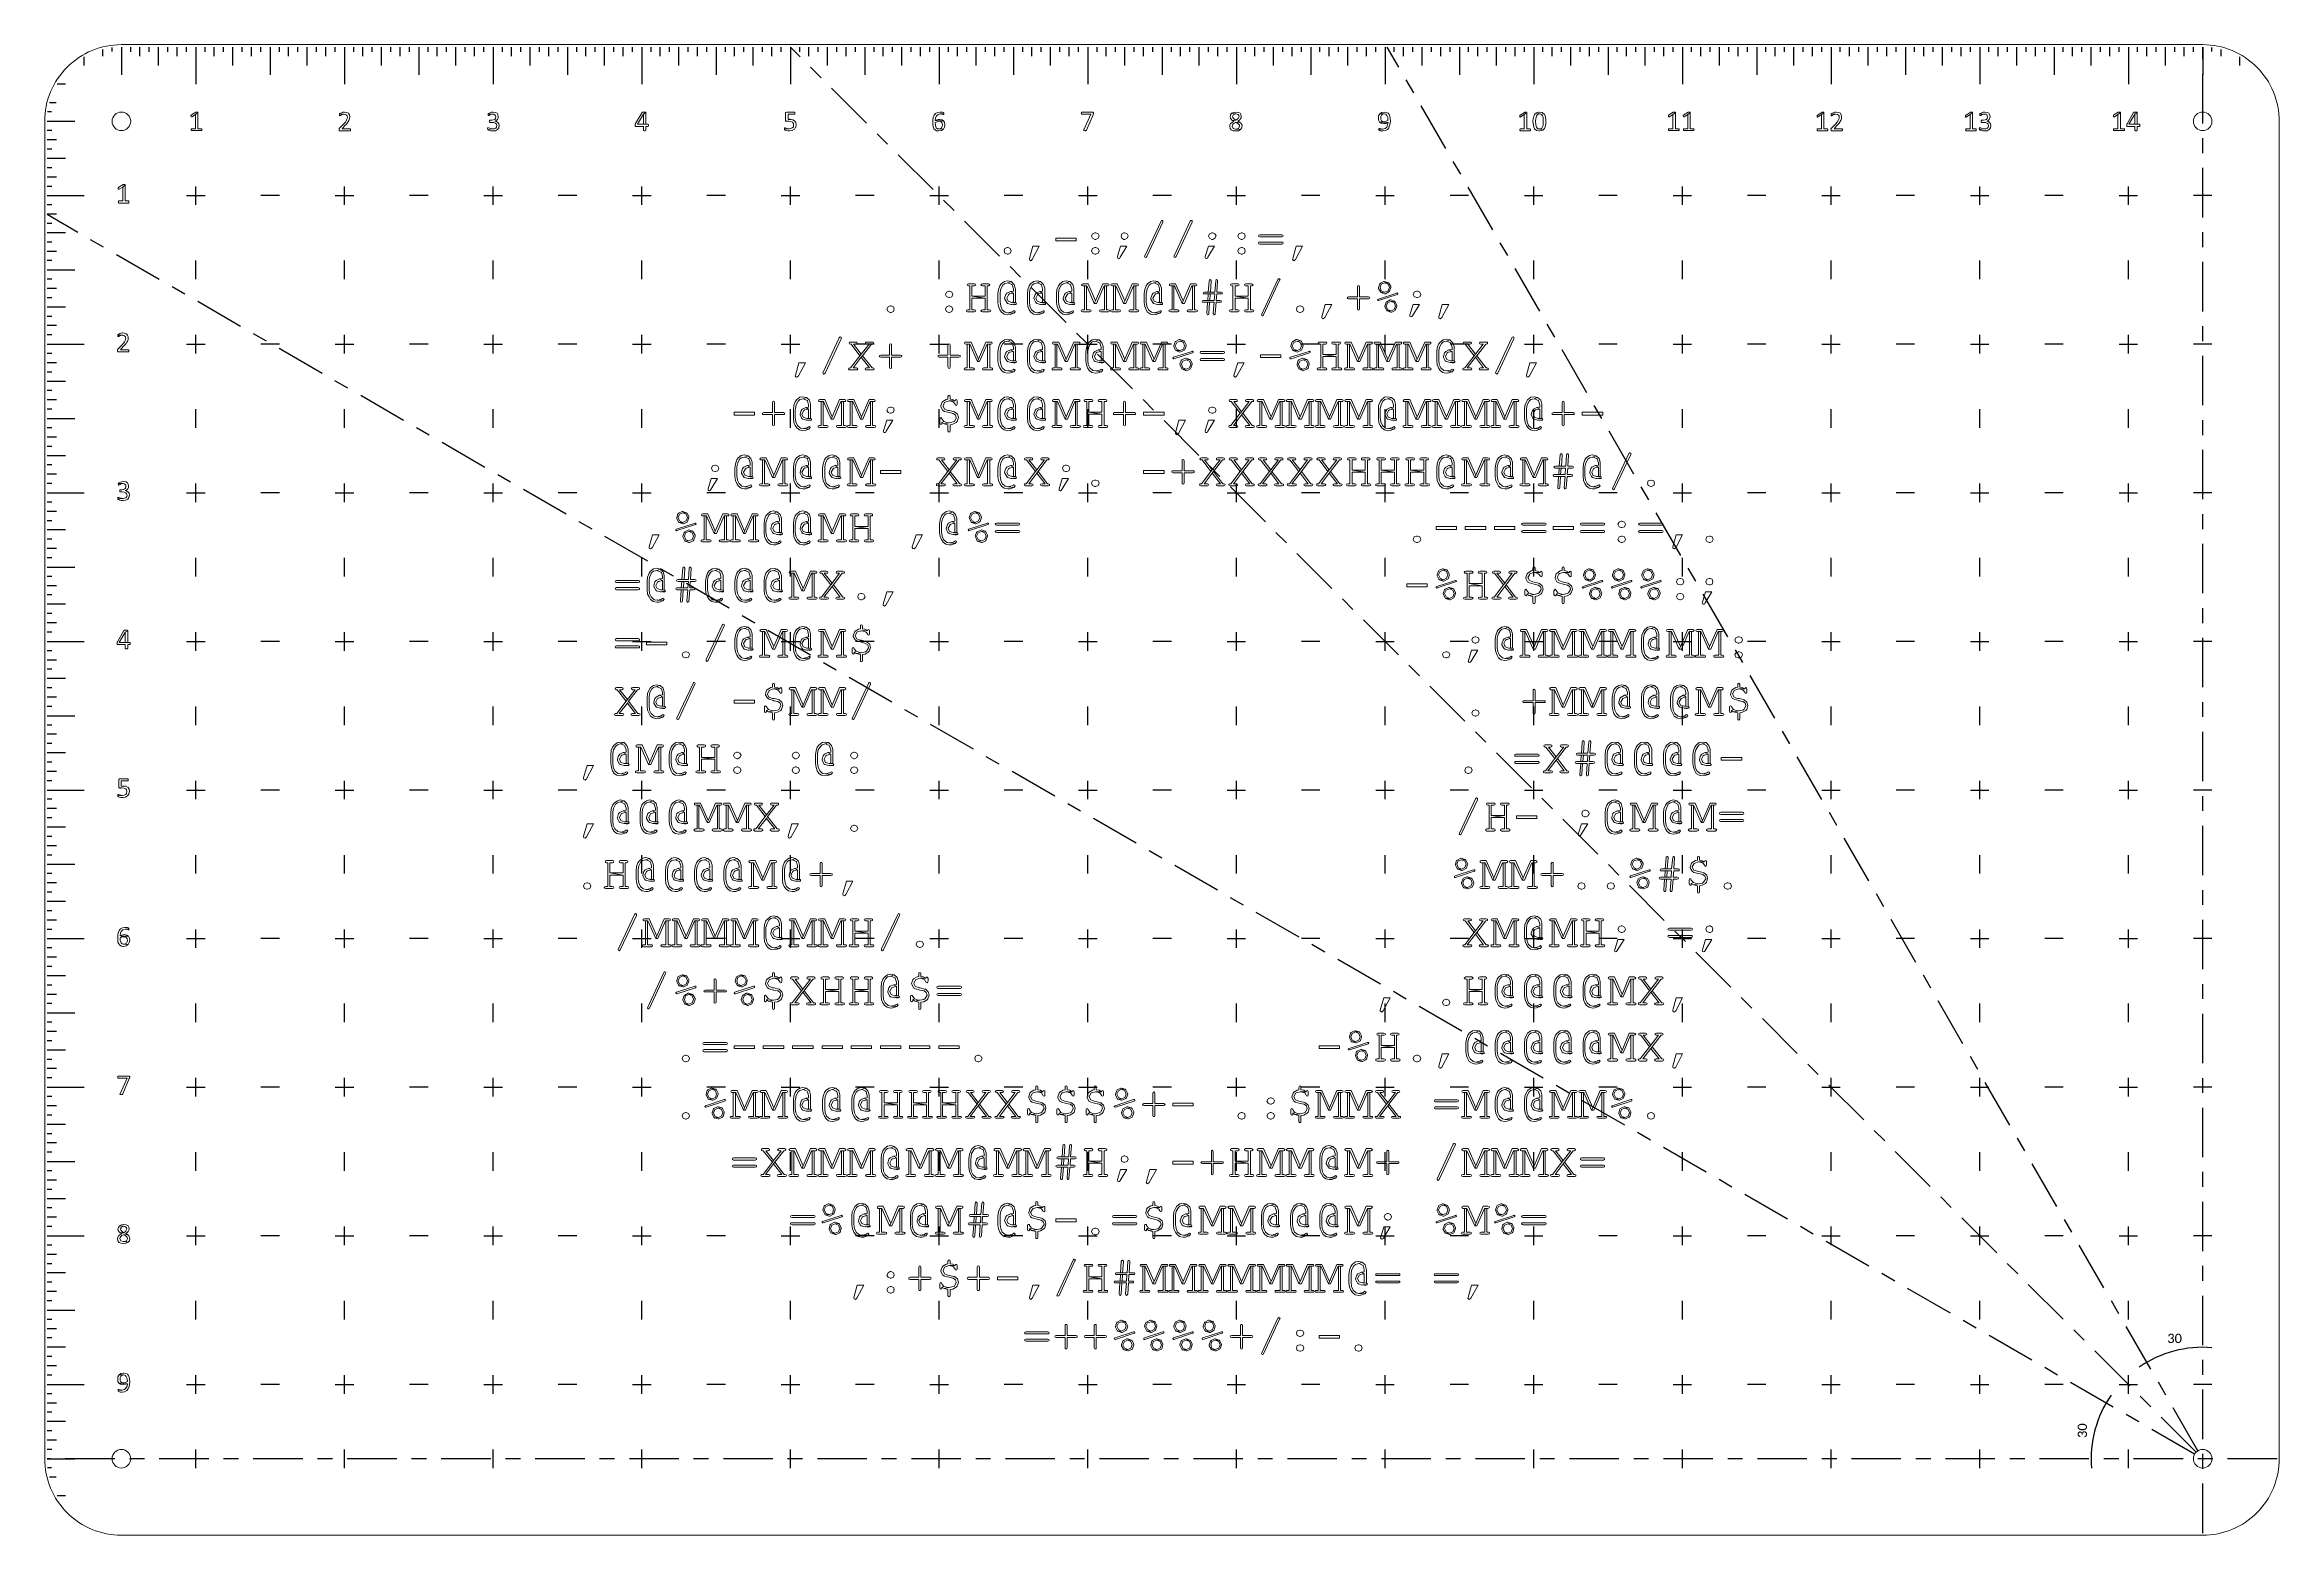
# Model space of a CAD drawing. Header units: inches. Extents: x -51 to 152, y -16 to 48.
# Drawn here: x -51.28 to -36.25, y -11.92 to -1.89 of the extents above; entities that cross this region are included whole.
import ezdxf

# ---------------------------------------------------------------- set-up
doc = ezdxf.new("R2010")
doc.units = ezdxf.units.IN
doc.header["$MEASUREMENT"] = 0
doc.linetypes.add('ACAD_ISO10W100', pattern=[18, 12, -3, 0, -3])
doc.layers.add('NOPLOT', color=40, linetype='Continuous', lineweight=5)
doc.styles.add('Hylian', font='cour.ttf')

msp = doc.modelspace()

# ---------------------------------------------------------------- texts
at = {"color": 1, "insert": (-36.95, -10.568), "char_height": 0.0625, "attachment_point": 2, "style": 'Hylian'}
msp.add_mtext_dynamic_manual_height_columns('{\\fCalibri|b0|i0|c0|p34;30}', width=1.64208, gutter_width=1.25, heights=[0], dxfattribs=at)
at = {"color": 1, "insert": (-37.602, -11.22), "char_height": 0.0625, "attachment_point": 2, "rotation": 90, "style": 'Hylian'}
msp.add_mtext_dynamic_manual_height_columns('{\\fCalibri|b0|i0|c0|p34;30}', width=1.64208, gutter_width=1.25, heights=[0], dxfattribs=at)

# ---------------------------------------------------------------- blocks, each defined once
blk = doc.blocks.new('inch')
at = {"color": 0}
for p, q in [((0.0625, -0.03125), (0.0625, 0)), ((0.125, -0.0625), (0.125, 0)), ((0.1875, -0.03125), (0.1875, 0))]:
    blk.add_line(p, q, dxfattribs=at)
blk = doc.blocks.new('inchinch')
at = {"color": 0}
for p, q in [((0.25, -0.125), (0.25, 0)), ((0.5, 0), (0.5, -0.1875)), ((0.75, -0.125), (0.75, 0)), ((1, 0), (1, -0.25))]:
    blk.add_line(p, q, dxfattribs=at)
for p in [(0, 0), (0.5, 0)]:
    blk.add_blockref('inch', p, dxfattribs=at)
at = {"color": 0, "xscale": -1}
for p in [(0.5, 0), (1, 0)]:
    blk.add_blockref('inch', p, dxfattribs=at)
blk = doc.blocks.new('PlusMinus')
at = {"color": 0}
for p, q in [((-0.0625, 0), (0.0625, 0)), ((0, -0.0625), (0, 0.0625)), ((0.5625, 0), (0.4375, 0)), ((0, -0.5625), (0, -0.4375))]:
    blk.add_line(p, q, dxfattribs=at)
blk = doc.blocks.new('logogog')
at = {"color": 1, "lineweight": 0}
for points in [[(-0.191, 3.616), (-0.197, 3.616), (-0.212, 3.61), (-0.219, 3.594), (-0.212, 3.58), (-0.197, 3.572), (-0.191, 3.572), (-0.175, 3.58), (-0.169, 3.596), (-0.175, 3.61)], [(0.005, 3.616), (-0.001, 3.616), (-0.015, 3.61), (-0.021, 3.594), (-0.015, 3.58), (-0.001, 3.572), (0.005, 3.572), (0.021, 3.58), (0.027, 3.596), (0.021, 3.61)], [(0.26, 3.689), (0.152, 3.457), (0.145, 3.451), (0.145, 3.451), (0.14, 3.452), (0.14, 3.452), (0.138, 3.457), (0.138, 3.457), (0.14, 3.462), (0.14, 3.462), (0.248, 3.695), (0.251, 3.7), (0.251, 3.7), (0.255, 3.7), (0.255, 3.7), (0.26, 3.699), (0.26, 3.699), (0.261, 3.694), (0.261, 3.694), (0.26, 3.689), (0.26, 3.689), (0.26, 3.689)], [(0.457, 3.689), (0.349, 3.457), (0.341, 3.451), (0.341, 3.451), (0.337, 3.452), (0.337, 3.452), (0.334, 3.457), (0.334, 3.457), (0.337, 3.462), (0.337, 3.462), (0.445, 3.695), (0.448, 3.7), (0.448, 3.7), (0.452, 3.7), (0.452, 3.7), (0.457, 3.699), (0.457, 3.699), (0.458, 3.694), (0.458, 3.694), (0.457, 3.689), (0.457, 3.689), (0.457, 3.689)], [(0.596, 3.616), (0.59, 3.616), (0.574, 3.61), (0.568, 3.594), (0.574, 3.58), (0.59, 3.572), (0.596, 3.572), (0.611, 3.58), (0.618, 3.596), (0.611, 3.61)], [(0.793, 3.616), (0.787, 3.616), (0.772, 3.61), (0.765, 3.594), (0.772, 3.58), (0.787, 3.572), (0.793, 3.572), (0.809, 3.58), (0.815, 3.596), (0.809, 3.61)], [(-0.787, 3.517), (-0.781, 3.517), (-0.766, 3.511), (-0.766, 3.511), (-0.759, 3.495), (-0.759, 3.495), (-0.766, 3.479), (-0.766, 3.479), (-0.781, 3.473), (-0.781, 3.473), (-0.787, 3.473), (-0.802, 3.479), (-0.802, 3.479), (-0.808, 3.495), (-0.808, 3.495), (-0.802, 3.511), (-0.802, 3.511), (-0.787, 3.517), (-0.787, 3.517), (-0.787, 3.517)], [(-0.614, 3.526), (-0.571, 3.526), (-0.618, 3.438), (-0.628, 3.429), (-0.628, 3.429), (-0.635, 3.433), (-0.635, 3.433), (-0.637, 3.439), (-0.637, 3.439), (-0.637, 3.443), (-0.637, 3.443), (-0.614, 3.526)], [(-0.322, 3.58), (-0.322, 3.562), (-0.459, 3.562), (-0.459, 3.58), (-0.322, 3.58)], [(-0.191, 3.517), (-0.197, 3.517), (-0.212, 3.511), (-0.219, 3.495), (-0.212, 3.479), (-0.197, 3.473), (-0.191, 3.473), (-0.175, 3.479), (-0.169, 3.495), (-0.175, 3.511)], [(0.019, 3.526), (-0.024, 3.526), (-0.044, 3.457), (-0.045, 3.451), (-0.043, 3.446), (-0.037, 3.444), (-0.032, 3.445), (-0.026, 3.452)], [(0.608, 3.526), (0.567, 3.526), (0.545, 3.457), (0.544, 3.451), (0.548, 3.446), (0.554, 3.444), (0.559, 3.445), (0.563, 3.452)], [(0.793, 3.517), (0.787, 3.517), (0.772, 3.511), (0.765, 3.495), (0.772, 3.479), (0.787, 3.473), (0.793, 3.473), (0.809, 3.479), (0.815, 3.495), (0.809, 3.511)], [(1.06, 3.603), (0.913, 3.603), (0.907, 3.6), (0.904, 3.596), (0.907, 3.591), (0.913, 3.589), (1.06, 3.589), (1.067, 3.591), (1.069, 3.596), (1.067, 3.6)], [(1.06, 3.554), (0.913, 3.554), (0.907, 3.553), (0.904, 3.548), (0.907, 3.543), (0.913, 3.541), (1.06, 3.541), (1.067, 3.543), (1.069, 3.548), (1.067, 3.553)], [(1.157, 3.526), (1.2, 3.526), (1.153, 3.438), (1.142, 3.429), (1.142, 3.429), (1.136, 3.433), (1.136, 3.433), (1.132, 3.439), (1.132, 3.439), (1.134, 3.443), (1.134, 3.443), (1.157, 3.526)], [(1.046, 3.297), (0.938, 3.064), (0.931, 3.058), (0.931, 3.058), (0.927, 3.061), (0.927, 3.061), (0.925, 3.065), (0.925, 3.065), (0.926, 3.07), (0.926, 3.07), (1.034, 3.302), (1.038, 3.307), (1.038, 3.307), (1.041, 3.308), (1.041, 3.308), (1.046, 3.307), (1.046, 3.307), (1.049, 3.302), (1.049, 3.302), (1.046, 3.297), (1.046, 3.297), (1.046, 3.297)], [(-1.175, 3.224), (-1.18, 3.224), (-1.195, 3.218), (-1.202, 3.202), (-1.195, 3.188), (-1.18, 3.181), (-1.175, 3.181), (-1.159, 3.187), (-1.153, 3.202), (-1.159, 3.218)], [(-1.006, 3.273), (-1.046, 3.273), (-1.054, 3.272), (-1.055, 3.267), (-1.054, 3.262), (-1.046, 3.259), (-1.038, 3.259), (-1.038, 3.099), (-1.054, 3.099), (-1.06, 3.097), (-1.062, 3.092), (-1.06, 3.087), (-1.054, 3.086), (-1.006, 3.086), (-0.999, 3.087), (-0.998, 3.092), (-0.999, 3.097), (-1.006, 3.099), (-1.024, 3.099), (-1.024, 3.177), (-0.935, 3.177), (-1.024, 3.19), (-1.024, 3.259), (-1.006, 3.259), (-0.999, 3.262), (-0.998, 3.267), (-0.999, 3.272)], [(-0.913, 3.273), (-0.953, 3.273), (-0.96, 3.272), (-0.963, 3.267), (-0.96, 3.262), (-0.953, 3.259), (-0.935, 3.259), (-0.935, 3.19), (-1.024, 3.19), (-0.935, 3.177), (-0.935, 3.099), (-0.953, 3.099), (-0.96, 3.097), (-0.963, 3.092), (-0.96, 3.087), (-0.953, 3.086), (-0.907, 3.086), (-0.899, 3.087), (-0.897, 3.092), (-0.899, 3.097), (-0.907, 3.099), (-0.921, 3.099), (-0.921, 3.259), (-0.913, 3.259), (-0.907, 3.262), (-0.904, 3.267), (-0.907, 3.272)], [(-0.784, 3.293), (-0.805, 3.29), (-0.827, 3.273), (-0.835, 3.259), (-0.845, 3.235), (-0.849, 3.206), (-0.849, 3.152), (-0.849, 3.148), (-0.845, 3.121), (-0.835, 3.099), (-0.824, 3.082), (-0.807, 3.07), (-0.783, 3.065), (-0.767, 3.067), (-0.743, 3.075), (-0.782, 3.079), (-0.8, 3.082), (-0.821, 3.099), (-0.83, 3.124), (-0.834, 3.152), (-0.834, 3.205), (-0.834, 3.215), (-0.829, 3.24), (-0.816, 3.264), (-0.805, 3.274), (-0.783, 3.28), (-0.76, 3.289)], [(-0.765, 3.222), (-0.788, 3.21), (-0.795, 3.201), (-0.804, 3.176), (-0.802, 3.171), (-0.79, 3.147), (-0.784, 3.142), (-0.759, 3.135), (-0.753, 3.135), (-0.745, 3.136), (-0.726, 3.137), (-0.725, 3.141), (-0.727, 3.145), (-0.731, 3.148), (-0.756, 3.148), (-0.781, 3.156), (-0.79, 3.177), (-0.79, 3.177), (-0.778, 3.2), (-0.772, 3.205), (-0.745, 3.211)], [(-0.76, 3.289), (-0.783, 3.28), (-0.779, 3.28), (-0.756, 3.269), (-0.753, 3.266), (-0.745, 3.24), (-0.745, 3.224), (-0.765, 3.222), (-0.745, 3.211), (-0.745, 3.149), (-0.751, 3.149), (-0.756, 3.148), (-0.731, 3.148), (-0.731, 3.24), (-0.732, 3.244), (-0.739, 3.269)], [(-0.586, 3.293), (-0.608, 3.29), (-0.629, 3.273), (-0.639, 3.259), (-0.648, 3.235), (-0.651, 3.206), (-0.651, 3.152), (-0.651, 3.148), (-0.647, 3.121), (-0.639, 3.099), (-0.628, 3.082), (-0.61, 3.07), (-0.586, 3.065), (-0.571, 3.067), (-0.546, 3.075), (-0.585, 3.079), (-0.603, 3.082), (-0.623, 3.099), (-0.634, 3.124), (-0.637, 3.152), (-0.637, 3.205), (-0.637, 3.215), (-0.633, 3.24), (-0.619, 3.264), (-0.607, 3.274), (-0.586, 3.28), (-0.562, 3.289)], [(-0.568, 3.222), (-0.591, 3.21), (-0.599, 3.201), (-0.607, 3.176), (-0.606, 3.171), (-0.594, 3.147), (-0.588, 3.142), (-0.562, 3.135), (-0.555, 3.135), (-0.548, 3.136), (-0.529, 3.137), (-0.528, 3.141), (-0.529, 3.145), (-0.534, 3.148), (-0.56, 3.148), (-0.584, 3.156), (-0.593, 3.177), (-0.593, 3.177), (-0.582, 3.2), (-0.576, 3.205), (-0.548, 3.211)], [(-0.562, 3.289), (-0.586, 3.28), (-0.583, 3.28), (-0.559, 3.269), (-0.556, 3.266), (-0.548, 3.24), (-0.548, 3.224), (-0.568, 3.222), (-0.548, 3.211), (-0.548, 3.149), (-0.554, 3.149), (-0.56, 3.148), (-0.534, 3.148), (-0.534, 3.24), (-0.534, 3.244), (-0.543, 3.269)], [(-0.39, 3.293), (-0.412, 3.29), (-0.432, 3.273), (-0.442, 3.259), (-0.452, 3.235), (-0.454, 3.206), (-0.454, 3.152), (-0.454, 3.148), (-0.451, 3.121), (-0.442, 3.099), (-0.431, 3.082), (-0.413, 3.07), (-0.39, 3.065), (-0.374, 3.067), (-0.35, 3.075), (-0.388, 3.079), (-0.407, 3.082), (-0.426, 3.099), (-0.437, 3.124), (-0.441, 3.152), (-0.441, 3.205), (-0.441, 3.215), (-0.436, 3.24), (-0.423, 3.264), (-0.411, 3.274), (-0.39, 3.28), (-0.366, 3.289)], [(-0.372, 3.222), (-0.394, 3.21), (-0.402, 3.201), (-0.409, 3.176), (-0.409, 3.171), (-0.397, 3.147), (-0.391, 3.142), (-0.365, 3.135), (-0.358, 3.135), (-0.351, 3.136), (-0.333, 3.137), (-0.332, 3.141), (-0.333, 3.145), (-0.338, 3.148), (-0.363, 3.148), (-0.388, 3.156), (-0.396, 3.177), (-0.396, 3.177), (-0.384, 3.2), (-0.379, 3.205), (-0.351, 3.211)], [(-0.366, 3.289), (-0.39, 3.28), (-0.386, 3.28), (-0.362, 3.269), (-0.36, 3.266), (-0.351, 3.24), (-0.351, 3.224), (-0.372, 3.222), (-0.351, 3.211), (-0.351, 3.149), (-0.357, 3.149), (-0.363, 3.148), (-0.338, 3.148), (-0.338, 3.24), (-0.338, 3.244), (-0.346, 3.269)], [(-0.267, 3.259), (-0.267, 3.099), (-0.28, 3.099), (-0.287, 3.097), (-0.288, 3.092), (-0.287, 3.087), (-0.28, 3.086), (-0.23, 3.086), (-0.223, 3.087), (-0.221, 3.092), (-0.223, 3.097), (-0.23, 3.099), (-0.254, 3.099), (-0.254, 3.259), (-0.252, 3.259)], [(-0.243, 3.273), (-0.276, 3.273), (-0.283, 3.272), (-0.286, 3.267), (-0.283, 3.262), (-0.276, 3.259), (-0.267, 3.259), (-0.252, 3.259), (-0.201, 3.142), (-0.192, 3.158)], [(-0.11, 3.273), (-0.143, 3.273), (-0.192, 3.158), (-0.201, 3.142), (-0.185, 3.142), (-0.134, 3.259), (-0.132, 3.259), (-0.118, 3.259), (-0.11, 3.259), (-0.102, 3.262), (-0.1, 3.267), (-0.102, 3.272)], [(-0.118, 3.259), (-0.132, 3.259), (-0.132, 3.099), (-0.156, 3.099), (-0.163, 3.097), (-0.166, 3.092), (-0.163, 3.087), (-0.156, 3.086), (-0.106, 3.086), (-0.1, 3.087), (-0.098, 3.092), (-0.1, 3.097), (-0.106, 3.099), (-0.118, 3.099)], [(-0.071, 3.259), (-0.071, 3.099), (-0.083, 3.099), (-0.089, 3.097), (-0.092, 3.092), (-0.089, 3.087), (-0.083, 3.086), (-0.033, 3.086), (-0.026, 3.087), (-0.024, 3.092), (-0.026, 3.097), (-0.033, 3.099), (-0.058, 3.099), (-0.058, 3.259), (-0.055, 3.259)], [(-0.047, 3.273), (-0.079, 3.273), (-0.087, 3.272), (-0.089, 3.267), (-0.087, 3.262), (-0.079, 3.259), (-0.071, 3.259), (-0.055, 3.259), (-0.004, 3.142), (0.004, 3.158)], [(0.087, 3.273), (0.054, 3.273), (0.004, 3.158), (-0.004, 3.142), (0.012, 3.142), (0.062, 3.259), (0.065, 3.259), (0.078, 3.259), (0.087, 3.259), (0.094, 3.262), (0.096, 3.267), (0.094, 3.272)], [(0.078, 3.259), (0.065, 3.259), (0.065, 3.099), (0.041, 3.099), (0.033, 3.097), (0.031, 3.092), (0.033, 3.087), (0.041, 3.086), (0.09, 3.086), (0.096, 3.087), (0.099, 3.092), (0.096, 3.097), (0.09, 3.099), (0.078, 3.099)], [(0.2, 3.293), (0.179, 3.29), (0.157, 3.273), (0.149, 3.259), (0.139, 3.235), (0.135, 3.206), (0.135, 3.152), (0.135, 3.148), (0.139, 3.121), (0.149, 3.099), (0.158, 3.082), (0.177, 3.07), (0.2, 3.065), (0.215, 3.067), (0.241, 3.075), (0.202, 3.079), (0.184, 3.082), (0.163, 3.099), (0.152, 3.124), (0.149, 3.152), (0.149, 3.205), (0.15, 3.215), (0.155, 3.24), (0.168, 3.264), (0.179, 3.274), (0.201, 3.28), (0.224, 3.289)], [(0.219, 3.222), (0.196, 3.21), (0.189, 3.201), (0.18, 3.176), (0.18, 3.171), (0.194, 3.147), (0.198, 3.142), (0.225, 3.135), (0.231, 3.135), (0.238, 3.136), (0.258, 3.137), (0.259, 3.141), (0.257, 3.145), (0.252, 3.148), (0.226, 3.148), (0.202, 3.156), (0.194, 3.177), (0.194, 3.177), (0.206, 3.2), (0.212, 3.205), (0.238, 3.211)], [(0.224, 3.289), (0.201, 3.28), (0.204, 3.28), (0.227, 3.269), (0.231, 3.266), (0.238, 3.24), (0.238, 3.224), (0.219, 3.222), (0.238, 3.211), (0.238, 3.149), (0.232, 3.149), (0.226, 3.148), (0.252, 3.148), (0.252, 3.24), (0.252, 3.244), (0.243, 3.269)], [(0.322, 3.259), (0.322, 3.099), (0.311, 3.099), (0.304, 3.097), (0.301, 3.092), (0.304, 3.087), (0.311, 3.086), (0.361, 3.086), (0.367, 3.087), (0.369, 3.092), (0.367, 3.097), (0.361, 3.099), (0.335, 3.099), (0.335, 3.259), (0.338, 3.259)], [(0.346, 3.273), (0.314, 3.273), (0.306, 3.272), (0.305, 3.267), (0.306, 3.262), (0.314, 3.259), (0.322, 3.259), (0.338, 3.259), (0.39, 3.142), (0.397, 3.158)], [(0.481, 3.273), (0.447, 3.273), (0.397, 3.158), (0.39, 3.142), (0.405, 3.142), (0.456, 3.259), (0.459, 3.259), (0.473, 3.259), (0.481, 3.259), (0.487, 3.262), (0.489, 3.267), (0.487, 3.272)], [(0.473, 3.259), (0.459, 3.259), (0.459, 3.099), (0.434, 3.099), (0.426, 3.097), (0.425, 3.092), (0.428, 3.087), (0.434, 3.086), (0.483, 3.086), (0.491, 3.087), (0.493, 3.092), (0.491, 3.097), (0.483, 3.099), (0.473, 3.099)], [(0.622, 3.302), (0.618, 3.3), (0.616, 3.292), (0.611, 3.218), (0.58, 3.218), (0.566, 3.218), (0.54, 3.218), (0.533, 3.216), (0.531, 3.211), (0.533, 3.206), (0.54, 3.205), (0.566, 3.205), (0.61, 3.205), (0.606, 3.162), (0.576, 3.162), (0.562, 3.162), (0.533, 3.162), (0.527, 3.16), (0.525, 3.155), (0.527, 3.15), (0.533, 3.149), (0.561, 3.149), (0.606, 3.149), (0.6, 3.075), (0.6, 3.073), (0.605, 3.065), (0.607, 3.065), (0.612, 3.067), (0.613, 3.074), (0.619, 3.149), (0.646, 3.149), (0.652, 3.15), (0.654, 3.155), (0.652, 3.16), (0.646, 3.162), (0.619, 3.162), (0.623, 3.205), (0.652, 3.205), (0.659, 3.206), (0.662, 3.211), (0.659, 3.216), (0.652, 3.218), (0.624, 3.218), (0.629, 3.292), (0.629, 3.295), (0.625, 3.301)], [(0.566, 3.205), (0.562, 3.162), (0.576, 3.162), (0.579, 3.205), (0.61, 3.205)], [(0.578, 3.302), (0.574, 3.3), (0.572, 3.292), (0.566, 3.218), (0.58, 3.218), (0.585, 3.292), (0.585, 3.295), (0.582, 3.301)], [(0.764, 3.273), (0.725, 3.273), (0.718, 3.272), (0.715, 3.267), (0.718, 3.262), (0.725, 3.259), (0.732, 3.259), (0.732, 3.099), (0.718, 3.099), (0.71, 3.097), (0.709, 3.092), (0.71, 3.087), (0.718, 3.086), (0.764, 3.086), (0.771, 3.087), (0.773, 3.092), (0.771, 3.097), (0.764, 3.099), (0.747, 3.099), (0.747, 3.177), (0.835, 3.177), (0.747, 3.19), (0.747, 3.259), (0.764, 3.259), (0.771, 3.262), (0.773, 3.267), (0.771, 3.272)], [(0.857, 3.273), (0.817, 3.273), (0.811, 3.272), (0.809, 3.267), (0.811, 3.262), (0.817, 3.259), (0.835, 3.259), (0.835, 3.19), (0.747, 3.19), (0.835, 3.177), (0.835, 3.099), (0.817, 3.099), (0.811, 3.097), (0.809, 3.092), (0.811, 3.087), (0.817, 3.086), (0.864, 3.086), (0.87, 3.087), (0.873, 3.092), (0.87, 3.097), (0.864, 3.099), (0.849, 3.099), (0.849, 3.259), (0.857, 3.259), (0.864, 3.262), (0.867, 3.267), (0.864, 3.272)], [(1.576, 3.262), (1.572, 3.261), (1.57, 3.253), (1.57, 3.187), (1.51, 3.187), (1.504, 3.184), (1.501, 3.179), (1.504, 3.175), (1.51, 3.173), (1.57, 3.173), (1.57, 3.105), (1.572, 3.098), (1.576, 3.097), (1.581, 3.098), (1.584, 3.105), (1.584, 3.173), (1.643, 3.173), (1.65, 3.175), (1.652, 3.179), (1.65, 3.184), (1.643, 3.187), (1.584, 3.187), (1.584, 3.253), (1.581, 3.261)], [(1.837, 3.212), (1.835, 3.211), (1.71, 3.171), (1.706, 3.169), (1.705, 3.166), (1.706, 3.162), (1.71, 3.161), (1.712, 3.161), (1.837, 3.202), (1.841, 3.204), (1.842, 3.207), (1.841, 3.211)], [(1.752, 3.29), (1.747, 3.29), (1.724, 3.278), (1.721, 3.274), (1.712, 3.249), (1.712, 3.243), (1.724, 3.219), (1.728, 3.216), (1.752, 3.217), (1.73, 3.226), (1.722, 3.249), (1.73, 3.272), (1.752, 3.28), (1.778, 3.281)], [(1.778, 3.281), (1.752, 3.28), (1.775, 3.272), (1.784, 3.249), (1.775, 3.226), (1.752, 3.217), (1.728, 3.216), (1.752, 3.207), (1.758, 3.207), (1.781, 3.219), (1.785, 3.223), (1.794, 3.249), (1.794, 3.255), (1.781, 3.278)], [(1.794, 3.165), (1.789, 3.165), (1.766, 3.153), (1.762, 3.149), (1.753, 3.124), (1.753, 3.118), (1.766, 3.095), (1.769, 3.091), (1.794, 3.092), (1.772, 3.101), (1.763, 3.124), (1.772, 3.145), (1.794, 3.155), (1.819, 3.156)], [(1.973, 3.224), (1.967, 3.224), (1.952, 3.218), (1.945, 3.202), (1.952, 3.188), (1.967, 3.181), (1.973, 3.181), (1.988, 3.187), (1.995, 3.202), (1.989, 3.218)], [(-1.574, 3.125), (-1.568, 3.125), (-1.552, 3.118), (-1.552, 3.118), (-1.546, 3.103), (-1.546, 3.103), (-1.552, 3.087), (-1.552, 3.087), (-1.568, 3.081), (-1.568, 3.081), (-1.574, 3.081), (-1.588, 3.087), (-1.588, 3.087), (-1.596, 3.103), (-1.596, 3.103), (-1.588, 3.118), (-1.588, 3.118), (-1.574, 3.125), (-1.574, 3.125), (-1.574, 3.125)], [(-1.175, 3.125), (-1.18, 3.125), (-1.195, 3.118), (-1.202, 3.103), (-1.195, 3.087), (-1.18, 3.081), (-1.175, 3.081), (-1.159, 3.087), (-1.153, 3.103), (-1.159, 3.118)], [(-0.741, 3.092), (-0.745, 3.09), (-0.754, 3.084), (-0.782, 3.079), (-0.743, 3.075), (-0.733, 3.086), (-0.736, 3.091)], [(-0.726, 3.137), (-0.745, 3.136), (-0.745, 3.135), (-0.734, 3.135), (-0.728, 3.135)], [(-0.544, 3.092), (-0.549, 3.09), (-0.557, 3.084), (-0.585, 3.079), (-0.546, 3.075), (-0.537, 3.086), (-0.539, 3.091)], [(-0.529, 3.137), (-0.548, 3.136), (-0.548, 3.135), (-0.537, 3.135), (-0.532, 3.135)], [(-0.346, 3.092), (-0.352, 3.09), (-0.36, 3.084), (-0.388, 3.079), (-0.35, 3.075), (-0.34, 3.086), (-0.343, 3.091)], [(-0.333, 3.137), (-0.351, 3.136), (-0.351, 3.135), (-0.34, 3.135), (-0.335, 3.135)], [(0.243, 3.092), (0.238, 3.09), (0.23, 3.084), (0.202, 3.079), (0.241, 3.075), (0.249, 3.086), (0.248, 3.091)], [(0.258, 3.137), (0.238, 3.136), (0.238, 3.135), (0.249, 3.135), (0.255, 3.135)], [(0.561, 3.149), (0.556, 3.075), (0.556, 3.073), (0.56, 3.065), (0.563, 3.065), (0.567, 3.067), (0.57, 3.074), (0.574, 3.149), (0.606, 3.149)], [(1.181, 3.125), (1.186, 3.125), (1.202, 3.118), (1.202, 3.118), (1.208, 3.103), (1.208, 3.103), (1.202, 3.087), (1.202, 3.087), (1.186, 3.081), (1.186, 3.081), (1.181, 3.081), (1.165, 3.087), (1.165, 3.087), (1.159, 3.103), (1.159, 3.103), (1.165, 3.118), (1.165, 3.118), (1.181, 3.125), (1.181, 3.125), (1.181, 3.125)], [(1.353, 3.135), (1.397, 3.135), (1.35, 3.046), (1.339, 3.037), (1.339, 3.037), (1.333, 3.041), (1.333, 3.041), (1.329, 3.047), (1.329, 3.047), (1.33, 3.051), (1.33, 3.051), (1.353, 3.135)], [(1.819, 3.156), (1.794, 3.155), (1.817, 3.147), (1.825, 3.124), (1.817, 3.101), (1.794, 3.092), (1.769, 3.091), (1.794, 3.082), (1.8, 3.082), (1.823, 3.095), (1.826, 3.098), (1.835, 3.124), (1.835, 3.128), (1.823, 3.153)], [(1.986, 3.135), (1.944, 3.135), (1.922, 3.064), (1.922, 3.059), (1.925, 3.054), (1.931, 3.052), (1.935, 3.053), (1.94, 3.059)], [(2.14, 3.135), (2.184, 3.135), (2.137, 3.046), (2.126, 3.037), (2.126, 3.037), (2.119, 3.041), (2.119, 3.041), (2.116, 3.047), (2.116, 3.047), (2.116, 3.051), (2.116, 3.051), (2.14, 3.135)], [(-1.904, 2.904), (-2.012, 2.672), (-2.019, 2.666), (-2.019, 2.666), (-2.024, 2.669), (-2.024, 2.669), (-2.026, 2.674), (-2.026, 2.674), (-2.024, 2.678), (-2.024, 2.678), (-1.916, 2.91), (-1.912, 2.915), (-1.912, 2.915), (-1.909, 2.916), (-1.909, 2.916), (-1.904, 2.914), (-1.904, 2.914), (-1.903, 2.91), (-1.903, 2.91), (-1.904, 2.904), (-1.904, 2.904), (-1.904, 2.904)], [(-1.694, 2.881), (-1.732, 2.881), (-1.739, 2.88), (-1.74, 2.875), (-1.739, 2.87), (-1.732, 2.868), (-1.716, 2.868), (-1.768, 2.801), (-1.777, 2.79), (-1.84, 2.708), (-1.849, 2.706), (-1.852, 2.704), (-1.853, 2.7), (-1.85, 2.695), (-1.844, 2.694), (-1.801, 2.694), (-1.795, 2.695), (-1.792, 2.7), (-1.795, 2.705), (-1.801, 2.708), (-1.823, 2.708), (-1.768, 2.779), (-1.76, 2.79), (-1.7, 2.868), (-1.694, 2.868), (-1.688, 2.87), (-1.686, 2.875), (-1.688, 2.88)], [(-1.804, 2.881), (-1.841, 2.881), (-1.848, 2.88), (-1.85, 2.875), (-1.848, 2.87), (-1.841, 2.868), (-1.836, 2.868), (-1.777, 2.79), (-1.768, 2.801), (-1.82, 2.868), (-1.804, 2.868), (-1.797, 2.87), (-1.796, 2.875), (-1.797, 2.88)], [(-1.57, 2.87), (-1.576, 2.868), (-1.578, 2.862), (-1.578, 2.794), (-1.637, 2.794), (-1.644, 2.792), (-1.647, 2.788), (-1.644, 2.783), (-1.637, 2.78), (-1.578, 2.78), (-1.578, 2.714), (-1.576, 2.706), (-1.571, 2.704), (-1.565, 2.706), (-1.564, 2.714), (-1.564, 2.78), (-1.505, 2.78), (-1.497, 2.783), (-1.495, 2.788), (-1.497, 2.792), (-1.505, 2.794), (-1.564, 2.794), (-1.564, 2.862), (-1.565, 2.868)], [(-1.177, 2.87), (-1.182, 2.868), (-1.185, 2.862), (-1.185, 2.794), (-1.244, 2.794), (-1.251, 2.792), (-1.252, 2.788), (-1.251, 2.783), (-1.244, 2.78), (-1.185, 2.78), (-1.185, 2.714), (-1.182, 2.706), (-1.177, 2.704), (-1.172, 2.706), (-1.171, 2.714), (-1.171, 2.78), (-1.111, 2.78), (-1.104, 2.783), (-1.102, 2.788), (-1.104, 2.792), (-1.111, 2.794), (-1.171, 2.794), (-1.171, 2.862), (-1.172, 2.868)], [(-1.055, 2.868), (-1.055, 2.708), (-1.067, 2.708), (-1.073, 2.705), (-1.075, 2.7), (-1.073, 2.695), (-1.067, 2.694), (-1.017, 2.694), (-1.01, 2.695), (-1.007, 2.7), (-1.01, 2.705), (-1.017, 2.708), (-1.041, 2.708), (-1.041, 2.868), (-1.039, 2.868)], [(-1.03, 2.881), (-1.063, 2.881), (-1.071, 2.88), (-1.073, 2.875), (-1.071, 2.87), (-1.063, 2.868), (-1.055, 2.868), (-1.039, 2.868), (-0.987, 2.75), (-0.98, 2.766)], [(-0.897, 2.881), (-0.93, 2.881), (-0.98, 2.766), (-0.987, 2.75), (-0.972, 2.75), (-0.921, 2.868), (-0.918, 2.868), (-0.904, 2.868), (-0.897, 2.868), (-0.89, 2.87), (-0.887, 2.875), (-0.89, 2.88)], [(-0.904, 2.868), (-0.918, 2.868), (-0.918, 2.708), (-0.943, 2.708), (-0.95, 2.705), (-0.952, 2.7), (-0.95, 2.695), (-0.943, 2.694), (-0.893, 2.694), (-0.886, 2.695), (-0.885, 2.7), (-0.886, 2.705), (-0.893, 2.708), (-0.904, 2.708)], [(-0.784, 2.902), (-0.805, 2.897), (-0.827, 2.881), (-0.835, 2.868), (-0.845, 2.843), (-0.849, 2.814), (-0.849, 2.76), (-0.849, 2.756), (-0.845, 2.729), (-0.835, 2.708), (-0.824, 2.691), (-0.807, 2.677), (-0.783, 2.672), (-0.767, 2.674), (-0.743, 2.682), (-0.782, 2.687), (-0.8, 2.691), (-0.821, 2.708), (-0.83, 2.731), (-0.834, 2.76), (-0.834, 2.813), (-0.834, 2.822), (-0.829, 2.848), (-0.816, 2.873), (-0.805, 2.882), (-0.783, 2.888), (-0.76, 2.896)], [(-0.76, 2.896), (-0.783, 2.888), (-0.779, 2.888), (-0.756, 2.876), (-0.753, 2.874), (-0.745, 2.848), (-0.745, 2.832), (-0.765, 2.83), (-0.745, 2.819), (-0.745, 2.757), (-0.751, 2.756), (-0.756, 2.756), (-0.731, 2.756), (-0.731, 2.848), (-0.732, 2.852), (-0.739, 2.877)], [(-0.586, 2.902), (-0.608, 2.897), (-0.629, 2.881), (-0.639, 2.868), (-0.648, 2.843), (-0.651, 2.814), (-0.651, 2.76), (-0.651, 2.756), (-0.647, 2.729), (-0.639, 2.708), (-0.628, 2.691), (-0.61, 2.677), (-0.586, 2.672), (-0.571, 2.674), (-0.546, 2.682), (-0.585, 2.687), (-0.603, 2.691), (-0.623, 2.708), (-0.634, 2.731), (-0.637, 2.76), (-0.637, 2.813), (-0.637, 2.822), (-0.633, 2.848), (-0.619, 2.873), (-0.607, 2.882), (-0.586, 2.888), (-0.562, 2.896)], [(-0.562, 2.896), (-0.586, 2.888), (-0.583, 2.888), (-0.559, 2.876), (-0.556, 2.874), (-0.548, 2.848), (-0.548, 2.832), (-0.568, 2.83), (-0.548, 2.819), (-0.548, 2.757), (-0.554, 2.756), (-0.56, 2.756), (-0.534, 2.756), (-0.534, 2.848), (-0.534, 2.852), (-0.543, 2.877)], [(-0.465, 2.868), (-0.465, 2.708), (-0.476, 2.708), (-0.483, 2.705), (-0.485, 2.7), (-0.483, 2.695), (-0.476, 2.694), (-0.426, 2.694), (-0.419, 2.695), (-0.418, 2.7), (-0.419, 2.705), (-0.426, 2.708), (-0.452, 2.708), (-0.452, 2.868), (-0.448, 2.868)], [(-0.44, 2.881), (-0.474, 2.881), (-0.48, 2.88), (-0.482, 2.875), (-0.48, 2.87), (-0.474, 2.868), (-0.465, 2.868), (-0.448, 2.868), (-0.397, 2.75), (-0.39, 2.766)], [(-0.306, 2.881), (-0.339, 2.881), (-0.39, 2.766), (-0.397, 2.75), (-0.381, 2.75), (-0.331, 2.868), (-0.328, 2.868), (-0.315, 2.868), (-0.306, 2.868), (-0.299, 2.87), (-0.298, 2.875), (-0.299, 2.88)], [(-0.315, 2.868), (-0.328, 2.868), (-0.328, 2.708), (-0.352, 2.708), (-0.36, 2.705), (-0.362, 2.7), (-0.36, 2.695), (-0.352, 2.694), (-0.304, 2.694), (-0.297, 2.695), (-0.294, 2.7), (-0.297, 2.705), (-0.304, 2.708), (-0.315, 2.708)], [(-0.193, 2.902), (-0.214, 2.897), (-0.236, 2.881), (-0.246, 2.868), (-0.254, 2.843), (-0.258, 2.814), (-0.258, 2.76), (-0.258, 2.756), (-0.254, 2.729), (-0.246, 2.708), (-0.235, 2.691), (-0.217, 2.677), (-0.193, 2.672), (-0.178, 2.674), (-0.153, 2.682), (-0.191, 2.687), (-0.21, 2.691), (-0.23, 2.708), (-0.241, 2.731), (-0.244, 2.76), (-0.244, 2.813), (-0.244, 2.822), (-0.238, 2.848), (-0.226, 2.873), (-0.214, 2.882), (-0.192, 2.888), (-0.169, 2.896)], [(-0.169, 2.896), (-0.192, 2.888), (-0.19, 2.888), (-0.166, 2.876), (-0.163, 2.874), (-0.155, 2.848), (-0.155, 2.832), (-0.175, 2.83), (-0.155, 2.819), (-0.155, 2.757), (-0.161, 2.756), (-0.167, 2.756), (-0.141, 2.756), (-0.141, 2.848), (-0.141, 2.852), (-0.15, 2.877)], [(-0.071, 2.868), (-0.071, 2.708), (-0.083, 2.708), (-0.089, 2.705), (-0.092, 2.7), (-0.089, 2.695), (-0.083, 2.694), (-0.033, 2.694), (-0.026, 2.695), (-0.024, 2.7), (-0.026, 2.705), (-0.033, 2.708), (-0.058, 2.708), (-0.058, 2.868), (-0.055, 2.868)], [(-0.047, 2.881), (-0.079, 2.881), (-0.087, 2.88), (-0.089, 2.875), (-0.087, 2.87), (-0.079, 2.868), (-0.071, 2.868), (-0.055, 2.868), (-0.004, 2.75), (0.004, 2.766)], [(0.087, 2.881), (0.054, 2.881), (0.004, 2.766), (-0.004, 2.75), (0.012, 2.75), (0.062, 2.868), (0.065, 2.868), (0.078, 2.868), (0.087, 2.868), (0.094, 2.87), (0.096, 2.875), (0.094, 2.88)], [(0.078, 2.868), (0.065, 2.868), (0.065, 2.708), (0.041, 2.708), (0.033, 2.705), (0.031, 2.7), (0.033, 2.695), (0.041, 2.694), (0.09, 2.694), (0.096, 2.695), (0.099, 2.7), (0.096, 2.705), (0.09, 2.708), (0.078, 2.708)], [(0.126, 2.868), (0.126, 2.708), (0.113, 2.708), (0.107, 2.705), (0.105, 2.7), (0.107, 2.695), (0.113, 2.694), (0.163, 2.694), (0.17, 2.695), (0.173, 2.7), (0.17, 2.705), (0.163, 2.708), (0.139, 2.708), (0.139, 2.868), (0.141, 2.868)], [(0.15, 2.881), (0.117, 2.881), (0.11, 2.88), (0.107, 2.875), (0.11, 2.87), (0.117, 2.868), (0.126, 2.868), (0.141, 2.868), (0.194, 2.75), (0.201, 2.766)], [(0.283, 2.881), (0.251, 2.881), (0.201, 2.766), (0.194, 2.75), (0.208, 2.75), (0.259, 2.868), (0.263, 2.868), (0.276, 2.868), (0.283, 2.868), (0.291, 2.87), (0.293, 2.875), (0.291, 2.88)], [(0.276, 2.868), (0.263, 2.868), (0.263, 2.708), (0.237, 2.708), (0.23, 2.705), (0.229, 2.7), (0.23, 2.695), (0.237, 2.694), (0.287, 2.694), (0.294, 2.695), (0.295, 2.7), (0.294, 2.705), (0.287, 2.708), (0.276, 2.708)], [(0.375, 2.898), (0.371, 2.898), (0.346, 2.886), (0.343, 2.882), (0.334, 2.857), (0.335, 2.851), (0.346, 2.828), (0.351, 2.824), (0.375, 2.825), (0.354, 2.834), (0.344, 2.857), (0.354, 2.879), (0.375, 2.888), (0.401, 2.89)], [(0.401, 2.89), (0.375, 2.888), (0.399, 2.879), (0.407, 2.857), (0.399, 2.834), (0.375, 2.825), (0.351, 2.824), (0.375, 2.814), (0.38, 2.816), (0.405, 2.828), (0.408, 2.831), (0.417, 2.857), (0.417, 2.862), (0.405, 2.886)], [(1.163, 2.898), (1.158, 2.898), (1.134, 2.886), (1.13, 2.882), (1.121, 2.857), (1.121, 2.851), (1.134, 2.828), (1.137, 2.824), (1.163, 2.825), (1.141, 2.834), (1.131, 2.857), (1.141, 2.879), (1.163, 2.888), (1.188, 2.89)], [(1.188, 2.89), (1.163, 2.888), (1.185, 2.879), (1.194, 2.857), (1.185, 2.834), (1.163, 2.825), (1.137, 2.824), (1.163, 2.814), (1.168, 2.816), (1.192, 2.828), (1.195, 2.831), (1.204, 2.857), (1.203, 2.862), (1.192, 2.886)], [(1.354, 2.881), (1.314, 2.881), (1.307, 2.88), (1.306, 2.875), (1.307, 2.87), (1.314, 2.868), (1.323, 2.868), (1.323, 2.708), (1.307, 2.708), (1.301, 2.705), (1.299, 2.7), (1.301, 2.695), (1.307, 2.694), (1.354, 2.694), (1.362, 2.695), (1.363, 2.7), (1.362, 2.705), (1.354, 2.708), (1.336, 2.708), (1.336, 2.784), (1.426, 2.784), (1.336, 2.797), (1.336, 2.868), (1.354, 2.868), (1.362, 2.87), (1.363, 2.875), (1.362, 2.88)], [(1.448, 2.881), (1.408, 2.881), (1.4, 2.88), (1.398, 2.875), (1.4, 2.87), (1.408, 2.868), (1.426, 2.868), (1.426, 2.797), (1.336, 2.797), (1.426, 2.784), (1.426, 2.708), (1.408, 2.708), (1.4, 2.705), (1.398, 2.7), (1.4, 2.695), (1.408, 2.694), (1.454, 2.694), (1.461, 2.695), (1.464, 2.7), (1.461, 2.705), (1.454, 2.708), (1.439, 2.708), (1.439, 2.868), (1.448, 2.868), (1.454, 2.87), (1.456, 2.875), (1.454, 2.88)], [(1.502, 2.868), (1.502, 2.708), (1.491, 2.708), (1.484, 2.705), (1.482, 2.7), (1.484, 2.695), (1.491, 2.694), (1.541, 2.694), (1.547, 2.695), (1.55, 2.7), (1.547, 2.705), (1.541, 2.708), (1.516, 2.708), (1.516, 2.868), (1.518, 2.868)], [(1.527, 2.881), (1.494, 2.881), (1.487, 2.88), (1.485, 2.875), (1.487, 2.87), (1.494, 2.868), (1.502, 2.868), (1.518, 2.868), (1.57, 2.75), (1.578, 2.766)], [(1.661, 2.881), (1.627, 2.881), (1.578, 2.766), (1.57, 2.75), (1.586, 2.75), (1.636, 2.868), (1.639, 2.868), (1.653, 2.868), (1.661, 2.868), (1.667, 2.87), (1.67, 2.875), (1.667, 2.88)], [(1.653, 2.868), (1.639, 2.868), (1.639, 2.708), (1.614, 2.708), (1.607, 2.705), (1.606, 2.7), (1.608, 2.695), (1.614, 2.694), (1.664, 2.694), (1.671, 2.695), (1.673, 2.7), (1.671, 2.705), (1.664, 2.708), (1.653, 2.708)], [(1.699, 2.868), (1.699, 2.708), (1.688, 2.708), (1.681, 2.705), (1.678, 2.7), (1.681, 2.695), (1.688, 2.694), (1.738, 2.694), (1.744, 2.695), (1.746, 2.7), (1.744, 2.705), (1.738, 2.708), (1.712, 2.708), (1.712, 2.868), (1.715, 2.868)], [(1.723, 2.881), (1.69, 2.881), (1.684, 2.88), (1.682, 2.875), (1.684, 2.87), (1.69, 2.868), (1.699, 2.868), (1.715, 2.868), (1.767, 2.75), (1.774, 2.766)], [(1.858, 2.881), (1.825, 2.881), (1.774, 2.766), (1.767, 2.75), (1.783, 2.75), (1.832, 2.868), (1.836, 2.868), (1.849, 2.868), (1.858, 2.868), (1.865, 2.87), (1.866, 2.875), (1.865, 2.88)], [(1.849, 2.868), (1.836, 2.868), (1.836, 2.708), (1.811, 2.708), (1.804, 2.705), (1.802, 2.7), (1.804, 2.695), (1.811, 2.694), (1.86, 2.694), (1.868, 2.695), (1.87, 2.7), (1.868, 2.705), (1.86, 2.708), (1.849, 2.708)], [(1.895, 2.868), (1.895, 2.708), (1.885, 2.708), (1.877, 2.705), (1.876, 2.7), (1.877, 2.695), (1.885, 2.694), (1.934, 2.694), (1.942, 2.695), (1.943, 2.7), (1.942, 2.705), (1.934, 2.708), (1.909, 2.708), (1.909, 2.868), (1.912, 2.868)], [(1.921, 2.881), (1.887, 2.881), (1.881, 2.88), (1.878, 2.875), (1.881, 2.87), (1.887, 2.868), (1.895, 2.868), (1.912, 2.868), (1.963, 2.75), (1.972, 2.766)], [(2.054, 2.881), (2.022, 2.881), (1.972, 2.766), (1.963, 2.75), (1.979, 2.75), (2.03, 2.868), (2.033, 2.868), (2.046, 2.868), (2.054, 2.868), (2.062, 2.87), (2.064, 2.875), (2.062, 2.88)], [(2.046, 2.868), (2.033, 2.868), (2.033, 2.708), (2.008, 2.708), (2.001, 2.705), (1.999, 2.7), (2.001, 2.695), (2.008, 2.694), (2.057, 2.694), (2.064, 2.695), (2.066, 2.7), (2.064, 2.705), (2.057, 2.708), (2.046, 2.708)], [(2.167, 2.902), (2.147, 2.897), (2.125, 2.881), (2.115, 2.868), (2.106, 2.843), (2.103, 2.814), (2.103, 2.76), (2.103, 2.756), (2.106, 2.729), (2.115, 2.708), (2.126, 2.691), (2.144, 2.677), (2.167, 2.672), (2.183, 2.674), (2.207, 2.682), (2.17, 2.687), (2.15, 2.691), (2.131, 2.708), (2.12, 2.731), (2.116, 2.76), (2.116, 2.813), (2.116, 2.822), (2.122, 2.848), (2.134, 2.873), (2.147, 2.882), (2.168, 2.888), (2.191, 2.896)], [(2.191, 2.896), (2.168, 2.888), (2.171, 2.888), (2.195, 2.876), (2.197, 2.874), (2.206, 2.848), (2.206, 2.832), (2.185, 2.83), (2.206, 2.819), (2.206, 2.757), (2.2, 2.756), (2.194, 2.756), (2.219, 2.756), (2.219, 2.848), (2.219, 2.852), (2.211, 2.877)], [(2.436, 2.881), (2.4, 2.881), (2.393, 2.88), (2.39, 2.875), (2.393, 2.87), (2.4, 2.868), (2.415, 2.868), (2.364, 2.801), (2.355, 2.79), (2.292, 2.708), (2.282, 2.706), (2.279, 2.704), (2.278, 2.7), (2.28, 2.695), (2.287, 2.694), (2.33, 2.694), (2.337, 2.695), (2.338, 2.7), (2.337, 2.705), (2.33, 2.708), (2.308, 2.708), (2.364, 2.779), (2.372, 2.79), (2.432, 2.868), (2.436, 2.868), (2.444, 2.87), (2.445, 2.875), (2.444, 2.88)], [(2.326, 2.881), (2.29, 2.881), (2.282, 2.88), (2.281, 2.875), (2.282, 2.87), (2.29, 2.868), (2.295, 2.868), (2.355, 2.79), (2.364, 2.801), (2.312, 2.868), (2.326, 2.868), (2.333, 2.87), (2.336, 2.875), (2.333, 2.88)], [(2.621, 2.904), (2.513, 2.672), (2.506, 2.666), (2.506, 2.666), (2.501, 2.669), (2.501, 2.669), (2.498, 2.674), (2.498, 2.674), (2.501, 2.678), (2.501, 2.678), (2.609, 2.91), (2.611, 2.915), (2.611, 2.915), (2.616, 2.916), (2.616, 2.916), (2.621, 2.914), (2.621, 2.914), (2.622, 2.91), (2.622, 2.91), (2.621, 2.904), (2.621, 2.904), (2.621, 2.904)], [(-2.188, 2.742), (-2.144, 2.742), (-2.191, 2.654), (-2.202, 2.646), (-2.202, 2.646), (-2.208, 2.648), (-2.208, 2.648), (-2.212, 2.655), (-2.212, 2.655), (-2.211, 2.659), (-2.211, 2.659), (-2.188, 2.742)], [(-1.76, 2.79), (-1.768, 2.779), (-1.712, 2.708), (-1.734, 2.708), (-1.74, 2.705), (-1.743, 2.7), (-1.74, 2.695), (-1.734, 2.694), (-1.69, 2.694), (-1.683, 2.695), (-1.682, 2.7), (-1.683, 2.705), (-1.69, 2.708), (-1.695, 2.708)], [(-0.765, 2.83), (-0.788, 2.818), (-0.795, 2.809), (-0.804, 2.784), (-0.802, 2.778), (-0.79, 2.755), (-0.784, 2.75), (-0.759, 2.743), (-0.753, 2.743), (-0.745, 2.744), (-0.726, 2.745), (-0.725, 2.749), (-0.727, 2.754), (-0.731, 2.756), (-0.756, 2.756), (-0.781, 2.765), (-0.79, 2.784), (-0.79, 2.785), (-0.778, 2.808), (-0.772, 2.813), (-0.745, 2.819)], [(-0.726, 2.745), (-0.745, 2.744), (-0.745, 2.742), (-0.734, 2.742), (-0.728, 2.743)], [(-0.568, 2.83), (-0.591, 2.818), (-0.599, 2.809), (-0.607, 2.784), (-0.606, 2.778), (-0.594, 2.755), (-0.588, 2.75), (-0.562, 2.743), (-0.555, 2.743), (-0.548, 2.744), (-0.529, 2.745), (-0.528, 2.749), (-0.529, 2.754), (-0.534, 2.756), (-0.56, 2.756), (-0.584, 2.765), (-0.593, 2.784), (-0.593, 2.785), (-0.582, 2.808), (-0.576, 2.813), (-0.548, 2.819)], [(-0.529, 2.745), (-0.548, 2.744), (-0.548, 2.742), (-0.537, 2.742), (-0.532, 2.743)], [(-0.175, 2.83), (-0.197, 2.818), (-0.206, 2.809), (-0.213, 2.784), (-0.213, 2.778), (-0.201, 2.755), (-0.195, 2.75), (-0.168, 2.743), (-0.162, 2.743), (-0.155, 2.744), (-0.136, 2.745), (-0.135, 2.749), (-0.136, 2.754), (-0.141, 2.756), (-0.167, 2.756), (-0.191, 2.765), (-0.2, 2.784), (-0.2, 2.785), (-0.187, 2.808), (-0.181, 2.813), (-0.155, 2.819)], [(-0.136, 2.745), (-0.155, 2.744), (-0.155, 2.742), (-0.144, 2.742), (-0.139, 2.743)], [(0.46, 2.82), (0.457, 2.819), (0.333, 2.779), (0.329, 2.777), (0.328, 2.773), (0.329, 2.771), (0.332, 2.768), (0.335, 2.769), (0.46, 2.809), (0.464, 2.812), (0.465, 2.816), (0.464, 2.818)], [(0.417, 2.773), (0.412, 2.773), (0.388, 2.761), (0.384, 2.757), (0.375, 2.732), (0.377, 2.726), (0.389, 2.701), (0.392, 2.699), (0.417, 2.699), (0.395, 2.709), (0.385, 2.732), (0.395, 2.754), (0.417, 2.763), (0.442, 2.765)], [(0.442, 2.765), (0.417, 2.763), (0.44, 2.754), (0.448, 2.732), (0.44, 2.709), (0.417, 2.699), (0.392, 2.699), (0.417, 2.689), (0.423, 2.691), (0.446, 2.701), (0.449, 2.706), (0.458, 2.732), (0.458, 2.737), (0.446, 2.761)], [(0.667, 2.819), (0.52, 2.819), (0.513, 2.817), (0.511, 2.812), (0.513, 2.807), (0.52, 2.805), (0.667, 2.805), (0.674, 2.807), (0.675, 2.812), (0.674, 2.817)], [(0.667, 2.771), (0.52, 2.771), (0.513, 2.768), (0.511, 2.763), (0.513, 2.758), (0.52, 2.757), (0.667, 2.757), (0.674, 2.758), (0.675, 2.763), (0.674, 2.768)], [(0.764, 2.742), (0.807, 2.742), (0.759, 2.654), (0.749, 2.646), (0.749, 2.646), (0.742, 2.648), (0.742, 2.648), (0.739, 2.655), (0.739, 2.655), (0.739, 2.659), (0.739, 2.659), (0.764, 2.742)], [(1.055, 2.796), (1.055, 2.777), (0.918, 2.777), (0.918, 2.796), (1.055, 2.796)], [(1.248, 2.82), (1.244, 2.819), (1.119, 2.779), (1.115, 2.777), (1.114, 2.773), (1.117, 2.771), (1.119, 2.768), (1.123, 2.769), (1.248, 2.809), (1.251, 2.812), (1.253, 2.816), (1.25, 2.818)], [(1.204, 2.773), (1.199, 2.773), (1.175, 2.761), (1.171, 2.757), (1.163, 2.732), (1.163, 2.726), (1.175, 2.701), (1.179, 2.699), (1.204, 2.699), (1.182, 2.709), (1.172, 2.732), (1.182, 2.754), (1.204, 2.763), (1.229, 2.765)], [(1.229, 2.765), (1.204, 2.763), (1.226, 2.754), (1.236, 2.732), (1.226, 2.709), (1.204, 2.699), (1.179, 2.699), (1.204, 2.689), (1.209, 2.691), (1.233, 2.701), (1.237, 2.706), (1.245, 2.732), (1.245, 2.737), (1.233, 2.761)], [(2.185, 2.83), (2.164, 2.818), (2.155, 2.809), (2.148, 2.784), (2.148, 2.778), (2.16, 2.755), (2.166, 2.75), (2.193, 2.743), (2.199, 2.743), (2.206, 2.744), (2.225, 2.745), (2.225, 2.749), (2.224, 2.754), (2.219, 2.756), (2.194, 2.756), (2.17, 2.765), (2.161, 2.784), (2.161, 2.785), (2.173, 2.808), (2.179, 2.813), (2.206, 2.819)], [(2.225, 2.745), (2.206, 2.744), (2.206, 2.742), (2.217, 2.742), (2.222, 2.743)], [(2.372, 2.79), (2.364, 2.779), (2.418, 2.708), (2.398, 2.708), (2.39, 2.705), (2.388, 2.7), (2.39, 2.695), (2.398, 2.694), (2.44, 2.694), (2.447, 2.695), (2.45, 2.7), (2.447, 2.705), (2.44, 2.708), (2.435, 2.708)], [(2.73, 2.742), (2.774, 2.742), (2.726, 2.654), (2.715, 2.646), (2.715, 2.646), (2.709, 2.648), (2.709, 2.648), (2.707, 2.655), (2.707, 2.655), (2.707, 2.659), (2.707, 2.659), (2.73, 2.742)], [(-0.741, 2.7), (-0.745, 2.698), (-0.754, 2.692), (-0.782, 2.687), (-0.743, 2.682), (-0.733, 2.694), (-0.736, 2.698)], [(-0.544, 2.7), (-0.549, 2.698), (-0.557, 2.692), (-0.585, 2.687), (-0.546, 2.682), (-0.537, 2.694), (-0.539, 2.698)], [(-0.15, 2.7), (-0.156, 2.698), (-0.163, 2.692), (-0.191, 2.687), (-0.153, 2.682), (-0.144, 2.694), (-0.145, 2.698)], [(2.211, 2.7), (2.205, 2.698), (2.197, 2.692), (2.17, 2.687), (2.207, 2.682), (2.217, 2.694), (2.216, 2.698)], [(-2.486, 2.409), (-2.486, 2.39), (-2.623, 2.39), (-2.623, 2.409), (-2.486, 2.409)], [(-2.358, 2.483), (-2.362, 2.481), (-2.365, 2.473), (-2.365, 2.407), (-2.424, 2.407), (-2.432, 2.404), (-2.433, 2.399), (-2.432, 2.395), (-2.424, 2.393), (-2.365, 2.393), (-2.365, 2.325), (-2.362, 2.319), (-2.358, 2.317), (-2.353, 2.319), (-2.351, 2.325), (-2.351, 2.393), (-2.291, 2.393), (-2.285, 2.395), (-2.282, 2.399), (-2.285, 2.404), (-2.291, 2.407), (-2.351, 2.407), (-2.351, 2.473), (-2.353, 2.481)], [(-2.161, 2.513), (-2.182, 2.51), (-2.203, 2.493), (-2.212, 2.479), (-2.222, 2.455), (-2.225, 2.426), (-2.225, 2.373), (-2.225, 2.369), (-2.222, 2.341), (-2.212, 2.321), (-2.202, 2.304), (-2.184, 2.29), (-2.161, 2.285), (-2.145, 2.287), (-2.12, 2.295), (-2.159, 2.299), (-2.177, 2.302), (-2.197, 2.321), (-2.208, 2.344), (-2.212, 2.373), (-2.212, 2.425), (-2.211, 2.435), (-2.206, 2.46), (-2.193, 2.484), (-2.182, 2.494), (-2.16, 2.5), (-2.137, 2.509)], [(-2.142, 2.442), (-2.165, 2.431), (-2.172, 2.421), (-2.18, 2.397), (-2.18, 2.391), (-2.167, 2.367), (-2.162, 2.362), (-2.136, 2.355), (-2.13, 2.356), (-2.122, 2.356), (-2.103, 2.358), (-2.102, 2.362), (-2.104, 2.365), (-2.109, 2.368), (-2.134, 2.368), (-2.159, 2.376), (-2.167, 2.397), (-2.167, 2.397), (-2.155, 2.421), (-2.149, 2.425), (-2.122, 2.431)], [(-2.137, 2.509), (-2.16, 2.5), (-2.157, 2.5), (-2.133, 2.489), (-2.13, 2.486), (-2.122, 2.46), (-2.122, 2.444), (-2.142, 2.442), (-2.122, 2.431), (-2.122, 2.37), (-2.128, 2.369), (-2.134, 2.368), (-2.109, 2.368), (-2.109, 2.46), (-2.109, 2.464), (-2.117, 2.49)], [(-2.039, 2.481), (-2.039, 2.319), (-2.049, 2.319), (-2.057, 2.318), (-2.059, 2.313), (-2.057, 2.308), (-2.049, 2.306), (-2, 2.306), (-1.994, 2.308), (-1.991, 2.313), (-1.994, 2.318), (-2, 2.319), (-2.025, 2.319), (-2.025, 2.481), (-2.023, 2.481)], [(-2.014, 2.494), (-2.047, 2.494), (-2.054, 2.492), (-2.056, 2.487), (-2.054, 2.482), (-2.047, 2.481), (-2.039, 2.481), (-2.023, 2.481), (-1.971, 2.362), (-1.963, 2.378)], [(-1.88, 2.494), (-1.914, 2.494), (-1.963, 2.378), (-1.971, 2.362), (-1.956, 2.362), (-1.905, 2.481), (-1.901, 2.481), (-1.888, 2.481), (-1.88, 2.481), (-1.874, 2.482), (-1.871, 2.487), (-1.874, 2.492)], [(-1.888, 2.481), (-1.901, 2.481), (-1.901, 2.319), (-1.927, 2.319), (-1.934, 2.318), (-1.935, 2.313), (-1.933, 2.308), (-1.927, 2.306), (-1.877, 2.306), (-1.87, 2.308), (-1.867, 2.313), (-1.87, 2.318), (-1.877, 2.319), (-1.888, 2.319)], [(-1.842, 2.481), (-1.842, 2.319), (-1.853, 2.319), (-1.86, 2.318), (-1.863, 2.313), (-1.86, 2.308), (-1.853, 2.306), (-1.803, 2.306), (-1.797, 2.308), (-1.795, 2.313), (-1.797, 2.318), (-1.803, 2.319), (-1.829, 2.319), (-1.829, 2.481), (-1.826, 2.481)], [(-1.818, 2.494), (-1.85, 2.494), (-1.858, 2.492), (-1.859, 2.487), (-1.858, 2.482), (-1.85, 2.481), (-1.842, 2.481), (-1.826, 2.481), (-1.774, 2.362), (-1.767, 2.378)], [(-1.683, 2.494), (-1.716, 2.494), (-1.767, 2.378), (-1.774, 2.362), (-1.758, 2.362), (-1.709, 2.481), (-1.705, 2.481), (-1.692, 2.481), (-1.683, 2.481), (-1.676, 2.482), (-1.675, 2.487), (-1.676, 2.492)], [(-1.692, 2.481), (-1.705, 2.481), (-1.705, 2.319), (-1.73, 2.319), (-1.736, 2.318), (-1.739, 2.313), (-1.736, 2.308), (-1.73, 2.306), (-1.681, 2.306), (-1.673, 2.308), (-1.671, 2.313), (-1.673, 2.318), (-1.681, 2.319), (-1.692, 2.319)], [(-1.568, 2.444), (-1.574, 2.444), (-1.588, 2.438), (-1.596, 2.422), (-1.588, 2.408), (-1.574, 2.402), (-1.568, 2.402), (-1.553, 2.408), (-1.546, 2.424), (-1.552, 2.438)], [(-1.177, 2.524), (-1.182, 2.522), (-1.185, 2.515), (-1.185, 2.498), (-1.197, 2.495), (-1.22, 2.482), (-1.225, 2.476), (-1.233, 2.452), (-1.232, 2.446), (-1.22, 2.422), (-1.208, 2.415), (-1.177, 2.407), (-1.176, 2.407), (-1.149, 2.401), (-1.134, 2.39), (-1.129, 2.373), (-1.129, 2.372), (-1.142, 2.348), (-1.151, 2.344), (-1.177, 2.338), (-1.211, 2.331), (-1.185, 2.324), (-1.185, 2.284), (-1.182, 2.278), (-1.177, 2.276), (-1.172, 2.278), (-1.171, 2.284), (-1.171, 2.324), (-1.152, 2.328), (-1.13, 2.341), (-1.124, 2.348), (-1.115, 2.373), (-1.121, 2.396), (-1.141, 2.412), (-1.146, 2.413), (-1.175, 2.42), (-1.185, 2.422), (-1.209, 2.431), (-1.218, 2.45), (-1.218, 2.452), (-1.208, 2.475), (-1.203, 2.478), (-1.177, 2.486), (-1.136, 2.486), (-1.153, 2.495), (-1.171, 2.498), (-1.171, 2.515), (-1.172, 2.522)], [(-1.13, 2.494), (-1.135, 2.492), (-1.136, 2.486), (-1.177, 2.486), (-1.172, 2.486), (-1.147, 2.477), (-1.136, 2.463), (-1.134, 2.458), (-1.13, 2.455), (-1.125, 2.458), (-1.123, 2.465), (-1.123, 2.484), (-1.125, 2.492)], [(-1.055, 2.481), (-1.055, 2.319), (-1.067, 2.319), (-1.073, 2.318), (-1.075, 2.313), (-1.073, 2.308), (-1.067, 2.306), (-1.017, 2.306), (-1.01, 2.308), (-1.007, 2.313), (-1.01, 2.318), (-1.017, 2.319), (-1.041, 2.319), (-1.041, 2.481), (-1.039, 2.481)], [(-1.03, 2.494), (-1.063, 2.494), (-1.071, 2.492), (-1.073, 2.487), (-1.071, 2.482), (-1.063, 2.481), (-1.055, 2.481), (-1.039, 2.481), (-0.987, 2.362), (-0.98, 2.378)], [(-0.897, 2.494), (-0.93, 2.494), (-0.98, 2.378), (-0.987, 2.362), (-0.972, 2.362), (-0.921, 2.481), (-0.918, 2.481), (-0.904, 2.481), (-0.897, 2.481), (-0.89, 2.482), (-0.887, 2.487), (-0.89, 2.492)], [(-0.904, 2.481), (-0.918, 2.481), (-0.918, 2.319), (-0.943, 2.319), (-0.95, 2.318), (-0.952, 2.313), (-0.95, 2.308), (-0.943, 2.306), (-0.893, 2.306), (-0.886, 2.308), (-0.885, 2.313), (-0.886, 2.318), (-0.893, 2.319), (-0.904, 2.319)], [(-0.784, 2.513), (-0.805, 2.51), (-0.827, 2.493), (-0.835, 2.479), (-0.845, 2.455), (-0.849, 2.426), (-0.849, 2.373), (-0.849, 2.369), (-0.845, 2.341), (-0.835, 2.321), (-0.824, 2.304), (-0.807, 2.29), (-0.783, 2.285), (-0.767, 2.287), (-0.743, 2.295), (-0.782, 2.299), (-0.8, 2.302), (-0.821, 2.321), (-0.83, 2.344), (-0.834, 2.373), (-0.834, 2.425), (-0.834, 2.435), (-0.829, 2.46), (-0.816, 2.484), (-0.805, 2.494), (-0.783, 2.5), (-0.76, 2.509)], [(-0.765, 2.442), (-0.788, 2.431), (-0.795, 2.421), (-0.804, 2.397), (-0.802, 2.391), (-0.79, 2.367), (-0.784, 2.362), (-0.759, 2.355), (-0.753, 2.356), (-0.745, 2.356), (-0.726, 2.358), (-0.725, 2.362), (-0.727, 2.365), (-0.731, 2.368), (-0.756, 2.368), (-0.781, 2.376), (-0.79, 2.397), (-0.79, 2.397), (-0.778, 2.421), (-0.772, 2.425), (-0.745, 2.431)], [(-0.76, 2.509), (-0.783, 2.5), (-0.779, 2.5), (-0.756, 2.489), (-0.753, 2.486), (-0.745, 2.46), (-0.745, 2.444), (-0.765, 2.442), (-0.745, 2.431), (-0.745, 2.37), (-0.751, 2.369), (-0.756, 2.368), (-0.731, 2.368), (-0.731, 2.46), (-0.732, 2.464), (-0.739, 2.49)], [(-0.586, 2.513), (-0.608, 2.51), (-0.629, 2.493), (-0.639, 2.479), (-0.648, 2.455), (-0.651, 2.426), (-0.651, 2.373), (-0.651, 2.369), (-0.647, 2.341), (-0.639, 2.321), (-0.628, 2.304), (-0.61, 2.29), (-0.586, 2.285), (-0.571, 2.287), (-0.546, 2.295), (-0.585, 2.299), (-0.603, 2.302), (-0.623, 2.321), (-0.634, 2.344), (-0.637, 2.373), (-0.637, 2.425), (-0.637, 2.435), (-0.633, 2.46), (-0.619, 2.484), (-0.607, 2.494), (-0.586, 2.5), (-0.562, 2.509)], [(-0.568, 2.442), (-0.591, 2.431), (-0.599, 2.421), (-0.607, 2.397), (-0.606, 2.391), (-0.594, 2.367), (-0.588, 2.362), (-0.562, 2.355), (-0.555, 2.356), (-0.548, 2.356), (-0.529, 2.358), (-0.528, 2.362), (-0.529, 2.365), (-0.534, 2.368), (-0.56, 2.368), (-0.584, 2.376), (-0.593, 2.397), (-0.593, 2.397), (-0.582, 2.421), (-0.576, 2.425), (-0.548, 2.431)], [(-0.562, 2.509), (-0.586, 2.5), (-0.583, 2.5), (-0.559, 2.489), (-0.556, 2.486), (-0.548, 2.46), (-0.548, 2.444), (-0.568, 2.442), (-0.548, 2.431), (-0.548, 2.37), (-0.554, 2.369), (-0.56, 2.368), (-0.534, 2.368), (-0.534, 2.46), (-0.534, 2.464), (-0.543, 2.49)], [(-0.465, 2.481), (-0.465, 2.319), (-0.476, 2.319), (-0.483, 2.318), (-0.485, 2.313), (-0.483, 2.308), (-0.476, 2.306), (-0.426, 2.306), (-0.419, 2.308), (-0.418, 2.313), (-0.419, 2.318), (-0.426, 2.319), (-0.452, 2.319), (-0.452, 2.481), (-0.448, 2.481)], [(-0.44, 2.494), (-0.474, 2.494), (-0.48, 2.492), (-0.482, 2.487), (-0.48, 2.482), (-0.474, 2.481), (-0.465, 2.481), (-0.448, 2.481), (-0.397, 2.362), (-0.39, 2.378)], [(-0.306, 2.494), (-0.339, 2.494), (-0.39, 2.378), (-0.397, 2.362), (-0.381, 2.362), (-0.331, 2.481), (-0.328, 2.481), (-0.315, 2.481), (-0.306, 2.481), (-0.299, 2.482), (-0.298, 2.487), (-0.299, 2.492)], [(-0.315, 2.481), (-0.328, 2.481), (-0.328, 2.319), (-0.352, 2.319), (-0.36, 2.318), (-0.362, 2.313), (-0.36, 2.308), (-0.352, 2.306), (-0.304, 2.306), (-0.297, 2.308), (-0.294, 2.313), (-0.297, 2.318), (-0.304, 2.319), (-0.315, 2.319)], [(-0.219, 2.494), (-0.259, 2.494), (-0.266, 2.492), (-0.269, 2.487), (-0.266, 2.482), (-0.259, 2.481), (-0.25, 2.481), (-0.25, 2.319), (-0.266, 2.319), (-0.274, 2.318), (-0.275, 2.313), (-0.274, 2.308), (-0.266, 2.306), (-0.219, 2.306), (-0.213, 2.308), (-0.21, 2.313), (-0.213, 2.318), (-0.219, 2.319), (-0.237, 2.319), (-0.237, 2.397), (-0.149, 2.397), (-0.237, 2.41), (-0.237, 2.481), (-0.219, 2.481), (-0.213, 2.482), (-0.21, 2.487), (-0.213, 2.492)], [(-0.127, 2.494), (-0.167, 2.494), (-0.173, 2.492), (-0.175, 2.487), (-0.173, 2.482), (-0.167, 2.481), (-0.149, 2.481), (-0.149, 2.41), (-0.237, 2.41), (-0.149, 2.397), (-0.149, 2.319), (-0.167, 2.319), (-0.173, 2.318), (-0.175, 2.313), (-0.173, 2.308), (-0.167, 2.306), (-0.119, 2.306), (-0.112, 2.308), (-0.111, 2.313), (-0.112, 2.318), (-0.119, 2.319), (-0.135, 2.319), (-0.135, 2.481), (-0.127, 2.481), (-0.119, 2.482), (-0.117, 2.487), (-0.119, 2.492)], [(0.003, 2.483), (-0.002, 2.481), (-0.004, 2.473), (-0.004, 2.407), (-0.064, 2.407), (-0.071, 2.404), (-0.072, 2.399), (-0.071, 2.395), (-0.064, 2.393), (-0.004, 2.393), (-0.004, 2.325), (-0.002, 2.319), (0.003, 2.317), (0.008, 2.319), (0.009, 2.325), (0.009, 2.393), (0.07, 2.393), (0.076, 2.395), (0.078, 2.399), (0.076, 2.404), (0.07, 2.407), (0.009, 2.407), (0.009, 2.473), (0.008, 2.481)], [(0.269, 2.409), (0.269, 2.39), (0.13, 2.39), (0.13, 2.409), (0.269, 2.409)], [(0.596, 2.444), (0.59, 2.444), (0.574, 2.438), (0.568, 2.422), (0.574, 2.408), (0.59, 2.402), (0.596, 2.402), (0.611, 2.408), (0.618, 2.424), (0.611, 2.438)], [(0.863, 2.494), (0.826, 2.494), (0.819, 2.492), (0.817, 2.487), (0.819, 2.482), (0.826, 2.481), (0.841, 2.481), (0.789, 2.413), (0.781, 2.402), (0.718, 2.319), (0.708, 2.319), (0.705, 2.317), (0.704, 2.313), (0.707, 2.308), (0.713, 2.306), (0.756, 2.306), (0.762, 2.308), (0.765, 2.313), (0.762, 2.318), (0.756, 2.319), (0.735, 2.319), (0.789, 2.391), (0.798, 2.402), (0.858, 2.481), (0.863, 2.481), (0.869, 2.482), (0.872, 2.487), (0.869, 2.492)], [(0.753, 2.494), (0.716, 2.494), (0.709, 2.492), (0.707, 2.487), (0.709, 2.482), (0.716, 2.481), (0.721, 2.481), (0.781, 2.402), (0.789, 2.413), (0.738, 2.481), (0.753, 2.481), (0.76, 2.482), (0.761, 2.487), (0.76, 2.492)], [(0.913, 2.481), (0.913, 2.319), (0.901, 2.319), (0.893, 2.318), (0.892, 2.313), (0.893, 2.308), (0.901, 2.306), (0.95, 2.306), (0.958, 2.308), (0.959, 2.313), (0.958, 2.318), (0.95, 2.319), (0.926, 2.319), (0.926, 2.481), (0.929, 2.481)], [(0.937, 2.494), (0.904, 2.494), (0.897, 2.492), (0.895, 2.487), (0.897, 2.482), (0.904, 2.481), (0.913, 2.481), (0.929, 2.481), (0.98, 2.362), (0.988, 2.378)], [(1.071, 2.494), (1.038, 2.494), (0.988, 2.378), (0.98, 2.362), (0.995, 2.362), (1.046, 2.481), (1.049, 2.481), (1.062, 2.481), (1.071, 2.481), (1.078, 2.482), (1.08, 2.487), (1.078, 2.492)], [(1.062, 2.481), (1.049, 2.481), (1.049, 2.319), (1.024, 2.319), (1.017, 2.318), (1.015, 2.313), (1.017, 2.308), (1.024, 2.306), (1.074, 2.306), (1.08, 2.308), (1.083, 2.313), (1.08, 2.318), (1.074, 2.319), (1.062, 2.319)], [(1.109, 2.481), (1.109, 2.319), (1.097, 2.319), (1.091, 2.318), (1.089, 2.313), (1.091, 2.308), (1.097, 2.306), (1.147, 2.306), (1.154, 2.308), (1.157, 2.313), (1.154, 2.318), (1.147, 2.319), (1.123, 2.319), (1.123, 2.481), (1.125, 2.481)], [(1.134, 2.494), (1.101, 2.494), (1.094, 2.492), (1.091, 2.487), (1.094, 2.482), (1.101, 2.481), (1.109, 2.481), (1.125, 2.481), (1.176, 2.362), (1.185, 2.378)], [(1.267, 2.494), (1.234, 2.494), (1.185, 2.378), (1.176, 2.362), (1.192, 2.362), (1.243, 2.481), (1.245, 2.481), (1.259, 2.481), (1.267, 2.481), (1.274, 2.482), (1.277, 2.487), (1.274, 2.492)], [(1.259, 2.481), (1.245, 2.481), (1.245, 2.319), (1.221, 2.319), (1.214, 2.318), (1.211, 2.313), (1.214, 2.308), (1.221, 2.306), (1.271, 2.306), (1.277, 2.308), (1.279, 2.313), (1.277, 2.318), (1.271, 2.319), (1.259, 2.319)], [(1.306, 2.481), (1.306, 2.319), (1.294, 2.319), (1.288, 2.318), (1.285, 2.313), (1.288, 2.308), (1.294, 2.306), (1.343, 2.306), (1.351, 2.308), (1.353, 2.313), (1.351, 2.318), (1.343, 2.319), (1.319, 2.319), (1.319, 2.481), (1.322, 2.481)], [(1.33, 2.494), (1.297, 2.494), (1.29, 2.492), (1.288, 2.487), (1.29, 2.482), (1.297, 2.481), (1.306, 2.481), (1.322, 2.481), (1.374, 2.362), (1.381, 2.378)], [(1.464, 2.494), (1.431, 2.494), (1.381, 2.378), (1.374, 2.362), (1.388, 2.362), (1.439, 2.481), (1.443, 2.481), (1.456, 2.481), (1.464, 2.481), (1.471, 2.482), (1.473, 2.487), (1.471, 2.492)], [(1.456, 2.481), (1.443, 2.481), (1.443, 2.319), (1.417, 2.319), (1.41, 2.318), (1.409, 2.313), (1.41, 2.308), (1.417, 2.306), (1.467, 2.306), (1.474, 2.308), (1.476, 2.313), (1.474, 2.318), (1.467, 2.319), (1.456, 2.319)], [(1.502, 2.481), (1.502, 2.319), (1.491, 2.319), (1.484, 2.318), (1.482, 2.313), (1.484, 2.308), (1.491, 2.306), (1.541, 2.306), (1.547, 2.308), (1.55, 2.313), (1.547, 2.318), (1.541, 2.319), (1.516, 2.319), (1.516, 2.481), (1.518, 2.481)], [(1.527, 2.494), (1.494, 2.494), (1.487, 2.492), (1.485, 2.487), (1.487, 2.482), (1.494, 2.481), (1.502, 2.481), (1.518, 2.481), (1.57, 2.362), (1.578, 2.378)], [(1.661, 2.494), (1.627, 2.494), (1.578, 2.378), (1.57, 2.362), (1.586, 2.362), (1.636, 2.481), (1.639, 2.481), (1.653, 2.481), (1.661, 2.481), (1.667, 2.482), (1.67, 2.487), (1.667, 2.492)], [(1.653, 2.481), (1.639, 2.481), (1.639, 2.319), (1.614, 2.319), (1.607, 2.318), (1.606, 2.313), (1.608, 2.308), (1.614, 2.306), (1.664, 2.306), (1.671, 2.308), (1.673, 2.313), (1.671, 2.318), (1.664, 2.319), (1.653, 2.319)], [(1.774, 2.513), (1.752, 2.51), (1.732, 2.493), (1.722, 2.479), (1.712, 2.455), (1.71, 2.426), (1.71, 2.373), (1.71, 2.369), (1.713, 2.341), (1.722, 2.321), (1.733, 2.304), (1.751, 2.29), (1.774, 2.285), (1.79, 2.287), (1.814, 2.295), (1.775, 2.299), (1.757, 2.302), (1.738, 2.321), (1.727, 2.344), (1.723, 2.373), (1.723, 2.425), (1.723, 2.435), (1.728, 2.46), (1.741, 2.484), (1.753, 2.494), (1.774, 2.5), (1.798, 2.509)], [(1.792, 2.442), (1.769, 2.431), (1.762, 2.421), (1.753, 2.397), (1.755, 2.391), (1.767, 2.367), (1.773, 2.362), (1.798, 2.355), (1.806, 2.356), (1.813, 2.356), (1.831, 2.358), (1.832, 2.362), (1.831, 2.365), (1.826, 2.368), (1.801, 2.368), (1.777, 2.376), (1.768, 2.397), (1.768, 2.397), (1.779, 2.421), (1.785, 2.425), (1.813, 2.431)], [(1.798, 2.509), (1.774, 2.5), (1.778, 2.5), (1.802, 2.489), (1.804, 2.486), (1.813, 2.46), (1.813, 2.444), (1.792, 2.442), (1.813, 2.431), (1.813, 2.37), (1.807, 2.369), (1.801, 2.368), (1.826, 2.368), (1.826, 2.46), (1.826, 2.464), (1.818, 2.49)], [(1.895, 2.481), (1.895, 2.319), (1.885, 2.319), (1.877, 2.318), (1.876, 2.313), (1.877, 2.308), (1.885, 2.306), (1.934, 2.306), (1.942, 2.308), (1.943, 2.313), (1.942, 2.318), (1.934, 2.319), (1.909, 2.319), (1.909, 2.481), (1.912, 2.481)], [(1.921, 2.494), (1.887, 2.494), (1.881, 2.492), (1.878, 2.487), (1.881, 2.482), (1.887, 2.481), (1.895, 2.481), (1.912, 2.481), (1.963, 2.362), (1.972, 2.378)], [(2.054, 2.494), (2.022, 2.494), (1.972, 2.378), (1.963, 2.362), (1.979, 2.362), (2.03, 2.481), (2.033, 2.481), (2.046, 2.481), (2.054, 2.481), (2.062, 2.482), (2.064, 2.487), (2.062, 2.492)], [(2.046, 2.481), (2.033, 2.481), (2.033, 2.319), (2.008, 2.319), (2.001, 2.318), (1.999, 2.313), (2.001, 2.308), (2.008, 2.306), (2.057, 2.306), (2.064, 2.308), (2.066, 2.313), (2.064, 2.318), (2.057, 2.319), (2.046, 2.319)], [(2.093, 2.481), (2.093, 2.319), (2.081, 2.319), (2.074, 2.318), (2.073, 2.313), (2.074, 2.308), (2.081, 2.306), (2.131, 2.306), (2.138, 2.308), (2.139, 2.313), (2.138, 2.318), (2.131, 2.319), (2.106, 2.319), (2.106, 2.481), (2.109, 2.481)], [(2.117, 2.494), (2.085, 2.494), (2.077, 2.492), (2.075, 2.487), (2.077, 2.482), (2.085, 2.481), (2.093, 2.481), (2.109, 2.481), (2.16, 2.362), (2.168, 2.378)], [(2.251, 2.494), (2.218, 2.494), (2.168, 2.378), (2.16, 2.362), (2.176, 2.362), (2.227, 2.481), (2.229, 2.481), (2.242, 2.481), (2.251, 2.481), (2.258, 2.482), (2.261, 2.487), (2.258, 2.492)], [(2.242, 2.481), (2.229, 2.481), (2.229, 2.319), (2.205, 2.319), (2.197, 2.318), (2.195, 2.313), (2.197, 2.308), (2.205, 2.306), (2.254, 2.306), (2.261, 2.308), (2.263, 2.313), (2.261, 2.318), (2.254, 2.319), (2.242, 2.319)], [(2.29, 2.481), (2.29, 2.319), (2.278, 2.319), (2.271, 2.318), (2.269, 2.313), (2.271, 2.308), (2.278, 2.306), (2.327, 2.306), (2.335, 2.308), (2.337, 2.313), (2.335, 2.318), (2.327, 2.319), (2.303, 2.319), (2.303, 2.481), (2.305, 2.481)], [(2.314, 2.494), (2.281, 2.494), (2.274, 2.492), (2.271, 2.487), (2.274, 2.482), (2.281, 2.481), (2.29, 2.481), (2.305, 2.481), (2.358, 2.362), (2.365, 2.378)], [(2.447, 2.494), (2.415, 2.494), (2.365, 2.378), (2.358, 2.362), (2.372, 2.362), (2.423, 2.481), (2.426, 2.481), (2.439, 2.481), (2.447, 2.481), (2.455, 2.482), (2.457, 2.487), (2.455, 2.492)], [(2.439, 2.481), (2.426, 2.481), (2.426, 2.319), (2.401, 2.319), (2.394, 2.318), (2.392, 2.313), (2.394, 2.308), (2.401, 2.306), (2.451, 2.306), (2.458, 2.308), (2.459, 2.313), (2.458, 2.318), (2.451, 2.319), (2.439, 2.319)], [(2.486, 2.481), (2.486, 2.319), (2.474, 2.319), (2.468, 2.318), (2.466, 2.313), (2.468, 2.308), (2.474, 2.306), (2.524, 2.306), (2.531, 2.308), (2.533, 2.313), (2.531, 2.318), (2.524, 2.319), (2.5, 2.319), (2.5, 2.481), (2.502, 2.481)], [(2.51, 2.494), (2.478, 2.494), (2.47, 2.492), (2.468, 2.487), (2.47, 2.482), (2.478, 2.481), (2.486, 2.481), (2.502, 2.481), (2.554, 2.362), (2.561, 2.378)], [(2.644, 2.494), (2.611, 2.494), (2.561, 2.378), (2.554, 2.362), (2.569, 2.362), (2.62, 2.481), (2.623, 2.481), (2.637, 2.481), (2.644, 2.481), (2.651, 2.482), (2.654, 2.487), (2.651, 2.492)], [(2.637, 2.481), (2.623, 2.481), (2.623, 2.319), (2.598, 2.319), (2.591, 2.318), (2.589, 2.313), (2.591, 2.308), (2.598, 2.306), (2.648, 2.306), (2.655, 2.308), (2.656, 2.313), (2.655, 2.318), (2.648, 2.319), (2.637, 2.319)], [(2.758, 2.513), (2.736, 2.51), (2.714, 2.493), (2.706, 2.479), (2.696, 2.455), (2.692, 2.426), (2.692, 2.373), (2.694, 2.369), (2.697, 2.341), (2.706, 2.321), (2.717, 2.304), (2.734, 2.29), (2.758, 2.285), (2.774, 2.287), (2.798, 2.295), (2.759, 2.299), (2.741, 2.302), (2.72, 2.321), (2.711, 2.344), (2.707, 2.373), (2.707, 2.425), (2.707, 2.435), (2.712, 2.46), (2.725, 2.484), (2.736, 2.494), (2.758, 2.5), (2.781, 2.509)], [(2.776, 2.442), (2.753, 2.431), (2.746, 2.421), (2.737, 2.397), (2.739, 2.391), (2.751, 2.367), (2.757, 2.362), (2.782, 2.355), (2.788, 2.356), (2.796, 2.356), (2.815, 2.358), (2.816, 2.362), (2.814, 2.365), (2.81, 2.368), (2.785, 2.368), (2.76, 2.376), (2.751, 2.397), (2.751, 2.397), (2.763, 2.421), (2.769, 2.425), (2.796, 2.431)], [(2.781, 2.509), (2.758, 2.5), (2.762, 2.5), (2.785, 2.489), (2.788, 2.486), (2.796, 2.46), (2.796, 2.444), (2.776, 2.442), (2.796, 2.431), (2.796, 2.37), (2.789, 2.369), (2.785, 2.368), (2.81, 2.368), (2.81, 2.46), (2.809, 2.464), (2.802, 2.49)], [(2.953, 2.483), (2.948, 2.481), (2.947, 2.473), (2.947, 2.407), (2.888, 2.407), (2.88, 2.404), (2.878, 2.399), (2.88, 2.395), (2.888, 2.393), (2.947, 2.393), (2.947, 2.325), (2.948, 2.319), (2.953, 2.317), (2.958, 2.319), (2.96, 2.325), (2.96, 2.393), (3.02, 2.393), (3.027, 2.395), (3.028, 2.399), (3.027, 2.404), (3.02, 2.407), (2.96, 2.407), (2.96, 2.473), (2.958, 2.481)], [(3.219, 2.409), (3.219, 2.39), (3.082, 2.39), (3.082, 2.409), (3.219, 2.409)], [(-2.117, 2.313), (-2.122, 2.31), (-2.131, 2.305), (-2.159, 2.299), (-2.12, 2.295), (-2.111, 2.306), (-2.113, 2.311)], [(-2.103, 2.358), (-2.122, 2.356), (-2.122, 2.355), (-2.111, 2.355), (-2.105, 2.356)], [(-1.555, 2.355), (-1.597, 2.355), (-1.619, 2.285), (-1.619, 2.281), (-1.616, 2.274), (-1.61, 2.272), (-1.605, 2.273), (-1.601, 2.281)], [(-1.233, 2.373), (-1.238, 2.37), (-1.239, 2.363), (-1.239, 2.336), (-1.238, 2.33), (-1.233, 2.328), (-1.228, 2.329), (-1.226, 2.331), (-1.226, 2.34), (-1.212, 2.346), (-1.226, 2.364), (-1.228, 2.37)], [(-1.212, 2.346), (-1.226, 2.34), (-1.211, 2.331), (-1.177, 2.338), (-1.187, 2.338)], [(-0.741, 2.313), (-0.745, 2.31), (-0.754, 2.305), (-0.782, 2.299), (-0.743, 2.295), (-0.733, 2.306), (-0.736, 2.311)], [(-0.726, 2.358), (-0.745, 2.356), (-0.745, 2.355), (-0.734, 2.355), (-0.728, 2.356)], [(-0.544, 2.313), (-0.549, 2.31), (-0.557, 2.305), (-0.585, 2.299), (-0.546, 2.295), (-0.537, 2.306), (-0.539, 2.311)], [(-0.529, 2.358), (-0.548, 2.356), (-0.548, 2.355), (-0.537, 2.355), (-0.532, 2.356)], [(0.369, 2.355), (0.413, 2.355), (0.366, 2.266), (0.355, 2.258), (0.355, 2.258), (0.349, 2.261), (0.349, 2.261), (0.346, 2.267), (0.346, 2.267), (0.346, 2.271), (0.346, 2.271), (0.369, 2.355)], [(0.608, 2.355), (0.567, 2.355), (0.545, 2.285), (0.544, 2.281), (0.548, 2.274), (0.554, 2.272), (0.559, 2.273), (0.563, 2.281)], [(0.798, 2.402), (0.789, 2.391), (0.845, 2.319), (0.823, 2.319), (0.817, 2.318), (0.815, 2.313), (0.817, 2.308), (0.823, 2.306), (0.867, 2.306), (0.874, 2.308), (0.875, 2.313), (0.874, 2.318), (0.867, 2.319), (0.862, 2.319)], [(1.817, 2.313), (1.812, 2.31), (1.803, 2.305), (1.775, 2.299), (1.814, 2.295), (1.824, 2.306), (1.821, 2.311)], [(1.831, 2.358), (1.813, 2.356), (1.813, 2.355), (1.824, 2.355), (1.829, 2.356)], [(2.8, 2.313), (2.796, 2.31), (2.787, 2.305), (2.759, 2.299), (2.798, 2.295), (2.808, 2.306), (2.805, 2.311)], [(2.815, 2.358), (2.796, 2.356), (2.796, 2.355), (2.806, 2.355), (2.812, 2.356)], [(-2.554, 2.123), (-2.575, 2.118), (-2.597, 2.102), (-2.606, 2.089), (-2.615, 2.063), (-2.618, 2.034), (-2.618, 1.981), (-2.618, 1.977), (-2.615, 1.949), (-2.606, 1.929), (-2.595, 1.912), (-2.577, 1.898), (-2.554, 1.894), (-2.538, 1.895), (-2.514, 1.903), (-2.552, 1.907), (-2.571, 1.911), (-2.59, 1.929), (-2.601, 1.952), (-2.605, 1.981), (-2.605, 2.034), (-2.605, 2.043), (-2.599, 2.069), (-2.587, 2.094), (-2.575, 2.103), (-2.553, 2.108), (-2.53, 2.117)], [(-2.53, 2.117), (-2.553, 2.108), (-2.55, 2.108), (-2.526, 2.097), (-2.524, 2.095), (-2.515, 2.068), (-2.515, 2.054), (-2.536, 2.051), (-2.515, 2.04), (-2.515, 1.978), (-2.521, 1.977), (-2.527, 1.977), (-2.502, 1.976), (-2.502, 2.068), (-2.502, 2.073), (-2.51, 2.099)], [(-2.161, 2.123), (-2.182, 2.118), (-2.203, 2.102), (-2.212, 2.089), (-2.222, 2.063), (-2.225, 2.034), (-2.225, 1.981), (-2.225, 1.977), (-2.222, 1.949), (-2.212, 1.929), (-2.202, 1.912), (-2.184, 1.898), (-2.161, 1.894), (-2.145, 1.895), (-2.12, 1.903), (-2.159, 1.907), (-2.177, 1.911), (-2.197, 1.929), (-2.208, 1.952), (-2.212, 1.981), (-2.212, 2.034), (-2.211, 2.043), (-2.206, 2.069), (-2.193, 2.094), (-2.182, 2.103), (-2.16, 2.108), (-2.137, 2.117)], [(-2.137, 2.117), (-2.16, 2.108), (-2.157, 2.108), (-2.133, 2.097), (-2.13, 2.095), (-2.122, 2.068), (-2.122, 2.054), (-2.142, 2.051), (-2.122, 2.04), (-2.122, 1.978), (-2.128, 1.977), (-2.134, 1.977), (-2.109, 1.976), (-2.109, 2.068), (-2.109, 2.073), (-2.117, 2.099)], [(-1.965, 2.123), (-1.985, 2.118), (-2.007, 2.102), (-2.015, 2.089), (-2.025, 2.063), (-2.029, 2.034), (-2.029, 1.981), (-2.029, 1.977), (-2.025, 1.949), (-2.015, 1.929), (-2.005, 1.912), (-1.988, 1.898), (-1.963, 1.894), (-1.948, 1.895), (-1.923, 1.903), (-1.962, 1.907), (-1.98, 1.911), (-2.001, 1.929), (-2.011, 1.952), (-2.014, 1.981), (-2.014, 2.034), (-2.014, 2.043), (-2.009, 2.069), (-1.996, 2.094), (-1.985, 2.103), (-1.963, 2.108), (-1.94, 2.117)], [(-1.94, 2.117), (-1.963, 2.108), (-1.96, 2.108), (-1.937, 2.097), (-1.933, 2.095), (-1.926, 2.068), (-1.926, 2.054), (-1.945, 2.051), (-1.926, 2.04), (-1.926, 1.978), (-1.932, 1.977), (-1.937, 1.977), (-1.912, 1.976), (-1.912, 2.068), (-1.912, 2.073), (-1.92, 2.099)], [(-0.784, 2.123), (-0.805, 2.118), (-0.827, 2.102), (-0.835, 2.089), (-0.845, 2.063), (-0.849, 2.034), (-0.849, 1.981), (-0.849, 1.977), (-0.845, 1.949), (-0.835, 1.929), (-0.824, 1.912), (-0.807, 1.898), (-0.783, 1.894), (-0.767, 1.895), (-0.743, 1.903), (-0.782, 1.907), (-0.8, 1.911), (-0.821, 1.929), (-0.83, 1.952), (-0.834, 1.981), (-0.834, 2.034), (-0.834, 2.043), (-0.829, 2.069), (-0.816, 2.094), (-0.805, 2.103), (-0.783, 2.108), (-0.76, 2.117)], [(-0.76, 2.117), (-0.783, 2.108), (-0.779, 2.108), (-0.756, 2.097), (-0.753, 2.095), (-0.745, 2.068), (-0.745, 2.054), (-0.765, 2.051), (-0.745, 2.04), (-0.745, 1.978), (-0.751, 1.977), (-0.756, 1.977), (-0.731, 1.976), (-0.731, 2.068), (-0.732, 2.073), (-0.739, 2.099)], [(2.167, 2.123), (2.147, 2.118), (2.125, 2.102), (2.115, 2.089), (2.106, 2.063), (2.103, 2.034), (2.103, 1.981), (2.103, 1.977), (2.106, 1.949), (2.115, 1.929), (2.126, 1.912), (2.144, 1.898), (2.167, 1.894), (2.183, 1.895), (2.207, 1.903), (2.17, 1.907), (2.15, 1.911), (2.131, 1.929), (2.12, 1.952), (2.116, 1.981), (2.116, 2.034), (2.116, 2.043), (2.122, 2.069), (2.134, 2.094), (2.147, 2.103), (2.168, 2.108), (2.191, 2.117)], [(2.191, 2.117), (2.168, 2.108), (2.171, 2.108), (2.195, 2.097), (2.197, 2.095), (2.206, 2.068), (2.206, 2.054), (2.185, 2.051), (2.206, 2.04), (2.206, 1.978), (2.2, 1.977), (2.194, 1.977), (2.219, 1.976), (2.219, 2.068), (2.219, 2.073), (2.211, 2.099)], [(2.56, 2.123), (2.54, 2.118), (2.518, 2.102), (2.509, 2.089), (2.5, 2.063), (2.496, 2.034), (2.496, 1.981), (2.496, 1.977), (2.5, 1.949), (2.509, 1.929), (2.519, 1.912), (2.537, 1.898), (2.56, 1.894), (2.577, 1.895), (2.601, 1.903), (2.563, 1.907), (2.544, 1.911), (2.524, 1.929), (2.513, 1.952), (2.509, 1.981), (2.509, 2.034), (2.51, 2.043), (2.515, 2.069), (2.529, 2.094), (2.54, 2.103), (2.561, 2.108), (2.584, 2.117)], [(2.584, 2.117), (2.561, 2.108), (2.565, 2.108), (2.588, 2.097), (2.592, 2.095), (2.599, 2.068), (2.599, 2.054), (2.58, 2.051), (2.599, 2.04), (2.599, 1.978), (2.593, 1.977), (2.588, 1.977), (2.612, 1.976), (2.612, 2.068), (2.612, 2.073), (2.604, 2.099)], [(2.982, 2.13), (2.979, 2.129), (2.976, 2.122), (2.971, 2.046), (2.941, 2.046), (2.927, 2.046), (2.901, 2.046), (2.894, 2.045), (2.891, 2.04), (2.894, 2.036), (2.901, 2.033), (2.927, 2.033), (2.97, 2.033), (2.967, 1.991), (2.936, 1.991), (2.923, 1.991), (2.894, 1.991), (2.888, 1.989), (2.885, 1.985), (2.888, 1.98), (2.894, 1.977), (2.922, 1.977), (2.967, 1.977), (2.96, 1.903), (2.96, 1.901), (2.965, 1.895), (2.968, 1.894), (2.973, 1.896), (2.974, 1.902), (2.98, 1.977), (3.007, 1.977), (3.013, 1.98), (3.015, 1.985), (3.013, 1.989), (3.007, 1.991), (2.98, 1.991), (2.984, 2.033), (3.013, 2.033), (3.02, 2.036), (3.022, 2.04), (3.02, 2.045), (3.013, 2.046), (2.985, 2.046), (2.99, 2.12), (2.99, 2.123), (2.986, 2.13)], [(2.939, 2.13), (2.935, 2.129), (2.933, 2.122), (2.927, 2.046), (2.941, 2.046), (2.946, 2.12), (2.946, 2.123), (2.942, 2.13)], [(3.151, 2.123), (3.13, 2.118), (3.108, 2.102), (3.099, 2.089), (3.089, 2.063), (3.087, 2.034), (3.087, 1.981), (3.087, 1.977), (3.09, 1.949), (3.099, 1.929), (3.11, 1.912), (3.128, 1.898), (3.151, 1.894), (3.167, 1.895), (3.191, 1.903), (3.153, 1.907), (3.134, 1.911), (3.115, 1.929), (3.104, 1.952), (3.1, 1.981), (3.1, 2.034), (3.1, 2.043), (3.106, 2.069), (3.118, 2.094), (3.13, 2.103), (3.151, 2.108), (3.175, 2.117)], [(3.175, 2.117), (3.151, 2.108), (3.155, 2.108), (3.179, 2.097), (3.181, 2.095), (3.19, 2.068), (3.19, 2.054), (3.169, 2.051), (3.19, 2.04), (3.19, 1.978), (3.184, 1.977), (3.178, 1.977), (3.203, 1.976), (3.203, 2.068), (3.203, 2.073), (3.195, 2.099)], [(3.408, 2.125), (3.299, 1.894), (3.292, 1.888), (3.292, 1.888), (3.288, 1.89), (3.288, 1.89), (3.286, 1.894), (3.286, 1.894), (3.287, 1.9), (3.287, 1.9), (3.395, 2.131), (3.398, 2.136), (3.398, 2.136), (3.402, 2.137), (3.402, 2.137), (3.407, 2.135), (3.407, 2.135), (3.409, 2.131), (3.409, 2.131), (3.408, 2.125), (3.408, 2.125), (3.408, 2.125)], [(-2.735, 1.963), (-2.777, 1.963), (-2.799, 1.894), (-2.799, 1.889), (-2.797, 1.883), (-2.791, 1.88), (-2.786, 1.881), (-2.781, 1.889)], [(-2.748, 2.054), (-2.754, 2.054), (-2.769, 2.048), (-2.776, 2.032), (-2.769, 2.016), (-2.754, 2.01), (-2.748, 2.01), (-2.734, 2.016), (-2.726, 2.032), (-2.732, 2.046)], [(-2.536, 2.051), (-2.558, 2.039), (-2.566, 2.031), (-2.573, 2.005), (-2.573, 1.999), (-2.561, 1.976), (-2.555, 1.971), (-2.529, 1.964), (-2.523, 1.964), (-2.515, 1.965), (-2.497, 1.966), (-2.496, 1.97), (-2.497, 1.975), (-2.502, 1.976), (-2.527, 1.977), (-2.552, 1.985), (-2.56, 2.005), (-2.56, 2.006), (-2.548, 2.029), (-2.542, 2.033), (-2.515, 2.04)], [(-2.497, 1.966), (-2.515, 1.965), (-2.515, 1.963), (-2.504, 1.963), (-2.499, 1.964)], [(-2.432, 2.089), (-2.432, 1.928), (-2.444, 1.928), (-2.45, 1.926), (-2.452, 1.921), (-2.45, 1.917), (-2.444, 1.914), (-2.394, 1.914), (-2.387, 1.917), (-2.384, 1.921), (-2.387, 1.926), (-2.394, 1.928), (-2.418, 1.928), (-2.418, 2.089), (-2.416, 2.089)], [(-2.407, 2.102), (-2.44, 2.102), (-2.447, 2.1), (-2.45, 2.095), (-2.447, 2.09), (-2.44, 2.089), (-2.432, 2.089), (-2.416, 2.089), (-2.365, 1.971), (-2.356, 1.986)], [(-2.274, 2.102), (-2.307, 2.102), (-2.356, 1.986), (-2.365, 1.971), (-2.349, 1.971), (-2.298, 2.089), (-2.296, 2.089), (-2.282, 2.089), (-2.274, 2.089), (-2.267, 2.09), (-2.264, 2.095), (-2.267, 2.1)], [(-2.282, 2.089), (-2.296, 2.089), (-2.296, 1.928), (-2.32, 1.928), (-2.327, 1.926), (-2.33, 1.921), (-2.327, 1.917), (-2.32, 1.914), (-2.27, 1.914), (-2.264, 1.917), (-2.262, 1.921), (-2.264, 1.926), (-2.27, 1.928), (-2.282, 1.928)], [(-2.142, 2.051), (-2.165, 2.039), (-2.172, 2.031), (-2.18, 2.005), (-2.18, 1.999), (-2.167, 1.976), (-2.162, 1.971), (-2.136, 1.964), (-2.13, 1.964), (-2.122, 1.965), (-2.103, 1.966), (-2.102, 1.97), (-2.104, 1.975), (-2.109, 1.976), (-2.134, 1.977), (-2.159, 1.985), (-2.167, 2.005), (-2.167, 2.006), (-2.155, 2.029), (-2.149, 2.033), (-2.122, 2.04)], [(-2.103, 1.966), (-2.122, 1.965), (-2.122, 1.963), (-2.111, 1.963), (-2.105, 1.964)], [(-1.945, 2.051), (-1.968, 2.039), (-1.975, 2.031), (-1.984, 2.005), (-1.983, 1.999), (-1.971, 1.976), (-1.965, 1.971), (-1.939, 1.964), (-1.933, 1.964), (-1.926, 1.965), (-1.906, 1.966), (-1.905, 1.97), (-1.908, 1.975), (-1.912, 1.976), (-1.937, 1.977), (-1.961, 1.985), (-1.971, 2.005), (-1.971, 2.006), (-1.958, 2.029), (-1.952, 2.033), (-1.926, 2.04)], [(-1.906, 1.966), (-1.926, 1.965), (-1.926, 1.963), (-1.915, 1.963), (-1.909, 1.964)], [(-1.842, 2.089), (-1.842, 1.928), (-1.853, 1.928), (-1.86, 1.926), (-1.863, 1.921), (-1.86, 1.917), (-1.853, 1.914), (-1.803, 1.914), (-1.797, 1.917), (-1.795, 1.921), (-1.797, 1.926), (-1.803, 1.928), (-1.829, 1.928), (-1.829, 2.089), (-1.826, 2.089)], [(-1.818, 2.102), (-1.85, 2.102), (-1.858, 2.1), (-1.859, 2.095), (-1.858, 2.09), (-1.85, 2.089), (-1.842, 2.089), (-1.826, 2.089), (-1.774, 1.971), (-1.767, 1.986)], [(-1.683, 2.102), (-1.716, 2.102), (-1.767, 1.986), (-1.774, 1.971), (-1.758, 1.971), (-1.709, 2.089), (-1.705, 2.089), (-1.692, 2.089), (-1.683, 2.089), (-1.676, 2.09), (-1.675, 2.095), (-1.676, 2.1)], [(-1.692, 2.089), (-1.705, 2.089), (-1.705, 1.928), (-1.73, 1.928), (-1.736, 1.926), (-1.739, 1.921), (-1.736, 1.917), (-1.73, 1.914), (-1.681, 1.914), (-1.673, 1.917), (-1.671, 1.921), (-1.673, 1.926), (-1.681, 1.928), (-1.692, 1.928)], [(-1.502, 2.017), (-1.502, 1.998), (-1.639, 1.998), (-1.639, 2.017), (-1.502, 2.017)], [(-1.104, 2.102), (-1.141, 2.102), (-1.148, 2.1), (-1.151, 2.095), (-1.148, 2.09), (-1.141, 2.089), (-1.126, 2.089), (-1.177, 2.021), (-1.186, 2.011), (-1.249, 1.928), (-1.259, 1.928), (-1.262, 1.925), (-1.263, 1.921), (-1.261, 1.917), (-1.254, 1.914), (-1.211, 1.914), (-1.204, 1.917), (-1.203, 1.921), (-1.204, 1.926), (-1.211, 1.928), (-1.233, 1.928), (-1.177, 1.999), (-1.17, 2.011), (-1.109, 2.089), (-1.104, 2.089), (-1.097, 2.09), (-1.096, 2.095), (-1.097, 2.1)], [(-1.215, 2.102), (-1.251, 2.102), (-1.259, 2.1), (-1.26, 2.095), (-1.259, 2.09), (-1.251, 2.089), (-1.246, 2.089), (-1.186, 2.011), (-1.177, 2.021), (-1.229, 2.089), (-1.215, 2.089), (-1.208, 2.09), (-1.205, 2.095), (-1.208, 2.1)], [(-1.17, 2.011), (-1.177, 1.999), (-1.123, 1.928), (-1.143, 1.928), (-1.151, 1.926), (-1.153, 1.921), (-1.151, 1.917), (-1.143, 1.914), (-1.101, 1.914), (-1.094, 1.917), (-1.091, 1.921), (-1.094, 1.926), (-1.101, 1.928), (-1.106, 1.928)], [(-1.055, 2.089), (-1.055, 1.928), (-1.067, 1.928), (-1.073, 1.926), (-1.075, 1.921), (-1.073, 1.917), (-1.067, 1.914), (-1.017, 1.914), (-1.01, 1.917), (-1.007, 1.921), (-1.01, 1.926), (-1.017, 1.928), (-1.041, 1.928), (-1.041, 2.089), (-1.039, 2.089)], [(-1.03, 2.102), (-1.063, 2.102), (-1.071, 2.1), (-1.073, 2.095), (-1.071, 2.09), (-1.063, 2.089), (-1.055, 2.089), (-1.039, 2.089), (-0.987, 1.971), (-0.98, 1.986)], [(-0.897, 2.102), (-0.93, 2.102), (-0.98, 1.986), (-0.987, 1.971), (-0.972, 1.971), (-0.921, 2.089), (-0.918, 2.089), (-0.904, 2.089), (-0.897, 2.089), (-0.89, 2.09), (-0.887, 2.095), (-0.89, 2.1)], [(-0.904, 2.089), (-0.918, 2.089), (-0.918, 1.928), (-0.943, 1.928), (-0.95, 1.926), (-0.952, 1.921), (-0.95, 1.917), (-0.943, 1.914), (-0.893, 1.914), (-0.886, 1.917), (-0.885, 1.921), (-0.886, 1.926), (-0.893, 1.928), (-0.904, 1.928)], [(-0.765, 2.051), (-0.788, 2.039), (-0.795, 2.031), (-0.804, 2.005), (-0.802, 1.999), (-0.79, 1.976), (-0.784, 1.971), (-0.759, 1.964), (-0.753, 1.964), (-0.745, 1.965), (-0.726, 1.966), (-0.725, 1.97), (-0.727, 1.975), (-0.731, 1.976), (-0.756, 1.977), (-0.781, 1.985), (-0.79, 2.005), (-0.79, 2.006), (-0.778, 2.029), (-0.772, 2.033), (-0.745, 2.04)], [(-0.726, 1.966), (-0.745, 1.965), (-0.745, 1.963), (-0.734, 1.963), (-0.728, 1.964)], [(-0.514, 2.102), (-0.551, 2.102), (-0.559, 2.1), (-0.56, 2.095), (-0.559, 2.09), (-0.551, 2.089), (-0.536, 2.089), (-0.588, 2.021), (-0.596, 2.011), (-0.659, 1.928), (-0.669, 1.928), (-0.671, 1.925), (-0.673, 1.921), (-0.67, 1.917), (-0.664, 1.914), (-0.62, 1.914), (-0.614, 1.917), (-0.612, 1.921), (-0.614, 1.926), (-0.62, 1.928), (-0.642, 1.928), (-0.588, 1.999), (-0.579, 2.011), (-0.52, 2.089), (-0.514, 2.089), (-0.508, 2.09), (-0.505, 2.095), (-0.508, 2.1)], [(-0.624, 2.102), (-0.66, 2.102), (-0.668, 2.1), (-0.67, 2.095), (-0.668, 2.09), (-0.66, 2.089), (-0.656, 2.089), (-0.596, 2.011), (-0.588, 2.021), (-0.64, 2.089), (-0.624, 2.089), (-0.617, 2.09), (-0.616, 2.095), (-0.617, 2.1)], [(-0.579, 2.011), (-0.588, 1.999), (-0.532, 1.928), (-0.554, 1.928), (-0.56, 1.926), (-0.562, 1.921), (-0.56, 1.917), (-0.554, 1.914), (-0.51, 1.914), (-0.503, 1.917), (-0.502, 1.921), (-0.503, 1.926), (-0.51, 1.928), (-0.515, 1.928)], [(-0.374, 1.963), (-0.417, 1.963), (-0.438, 1.894), (-0.438, 1.889), (-0.436, 1.883), (-0.43, 1.88), (-0.425, 1.881), (-0.42, 1.889)], [(-0.388, 2.054), (-0.394, 2.054), (-0.408, 2.048), (-0.415, 2.032), (-0.408, 2.016), (-0.394, 2.01), (-0.388, 2.01), (-0.373, 2.016), (-0.366, 2.032), (-0.372, 2.046)], [(0.269, 2.017), (0.269, 1.998), (0.13, 1.998), (0.13, 2.017), (0.269, 2.017)], [(0.396, 2.091), (0.391, 2.089), (0.39, 2.082), (0.39, 2.015), (0.329, 2.015), (0.323, 2.014), (0.321, 2.009), (0.323, 2.004), (0.329, 2.002), (0.39, 2.002), (0.39, 1.935), (0.391, 1.928), (0.396, 1.925), (0.401, 1.928), (0.403, 1.935), (0.403, 2.002), (0.463, 2.002), (0.47, 2.004), (0.471, 2.009), (0.47, 2.014), (0.463, 2.015), (0.403, 2.015), (0.403, 2.082), (0.401, 2.089)], [(0.667, 2.102), (0.629, 2.102), (0.622, 2.1), (0.621, 2.095), (0.622, 2.09), (0.629, 2.089), (0.645, 2.089), (0.593, 2.021), (0.584, 2.011), (0.521, 1.928), (0.511, 1.928), (0.509, 1.925), (0.508, 1.921), (0.51, 1.917), (0.516, 1.914), (0.56, 1.914), (0.566, 1.917), (0.568, 1.921), (0.566, 1.926), (0.56, 1.928), (0.538, 1.928), (0.593, 1.999), (0.601, 2.011), (0.661, 2.089), (0.667, 2.089), (0.673, 2.09), (0.675, 2.095), (0.673, 2.1)], [(0.556, 2.102), (0.52, 2.102), (0.513, 2.1), (0.51, 2.095), (0.513, 2.09), (0.52, 2.089), (0.525, 2.089), (0.584, 2.011), (0.593, 2.021), (0.54, 2.089), (0.556, 2.089), (0.563, 2.09), (0.565, 2.095), (0.563, 2.1)], [(0.601, 2.011), (0.593, 1.999), (0.648, 1.928), (0.627, 1.928), (0.621, 1.926), (0.618, 1.921), (0.621, 1.917), (0.627, 1.914), (0.67, 1.914), (0.678, 1.917), (0.679, 1.921), (0.678, 1.926), (0.67, 1.928), (0.665, 1.928)], [(0.863, 2.102), (0.826, 2.102), (0.819, 2.1), (0.817, 2.095), (0.819, 2.09), (0.826, 2.089), (0.841, 2.089), (0.789, 2.021), (0.781, 2.011), (0.718, 1.928), (0.708, 1.928), (0.705, 1.925), (0.704, 1.921), (0.707, 1.917), (0.713, 1.914), (0.756, 1.914), (0.762, 1.917), (0.765, 1.921), (0.762, 1.926), (0.756, 1.928), (0.735, 1.928), (0.789, 1.999), (0.798, 2.011), (0.858, 2.089), (0.863, 2.089), (0.869, 2.09), (0.872, 2.095), (0.869, 2.1)], [(0.753, 2.102), (0.716, 2.102), (0.709, 2.1), (0.707, 2.095), (0.709, 2.09), (0.716, 2.089), (0.721, 2.089), (0.781, 2.011), (0.789, 2.021), (0.738, 2.089), (0.753, 2.089), (0.76, 2.09), (0.761, 2.095), (0.76, 2.1)], [(0.798, 2.011), (0.789, 1.999), (0.845, 1.928), (0.823, 1.928), (0.817, 1.926), (0.815, 1.921), (0.817, 1.917), (0.823, 1.914), (0.867, 1.914), (0.874, 1.917), (0.875, 1.921), (0.874, 1.926), (0.867, 1.928), (0.862, 1.928)], [(1.06, 2.102), (1.023, 2.102), (1.016, 2.1), (1.014, 2.095), (1.016, 2.09), (1.023, 2.089), (1.038, 2.089), (0.986, 2.021), (0.978, 2.011), (0.915, 1.928), (0.906, 1.928), (0.902, 1.925), (0.901, 1.921), (0.903, 1.917), (0.91, 1.914), (0.953, 1.914), (0.96, 1.917), (0.961, 1.921), (0.96, 1.926), (0.953, 1.928), (0.931, 1.928), (0.986, 1.999), (0.994, 2.011), (1.055, 2.089), (1.06, 2.089), (1.067, 2.09), (1.068, 2.095), (1.067, 2.1)], [(0.949, 2.102), (0.913, 2.102), (0.906, 2.1), (0.904, 2.095), (0.906, 2.09), (0.913, 2.089), (0.918, 2.089), (0.978, 2.011), (0.986, 2.021), (0.935, 2.089), (0.949, 2.089), (0.957, 2.09), (0.959, 2.095), (0.957, 2.1)], [(0.994, 2.011), (0.986, 1.999), (1.041, 1.928), (1.021, 1.928), (1.014, 1.926), (1.011, 1.921), (1.014, 1.917), (1.021, 1.914), (1.063, 1.914), (1.071, 1.917), (1.073, 1.921), (1.071, 1.926), (1.063, 1.928), (1.058, 1.928)], [(1.256, 2.102), (1.22, 2.102), (1.212, 2.1), (1.21, 2.095), (1.212, 2.09), (1.22, 2.089), (1.234, 2.089), (1.183, 2.021), (1.175, 2.011), (1.112, 1.928), (1.102, 1.928), (1.098, 1.925), (1.097, 1.921), (1.1, 1.917), (1.107, 1.914), (1.149, 1.914), (1.157, 1.917), (1.158, 1.921), (1.157, 1.926), (1.149, 1.928), (1.128, 1.928), (1.183, 1.999), (1.192, 2.011), (1.251, 2.089), (1.256, 2.089), (1.263, 2.09), (1.265, 2.095), (1.263, 2.1)], [(1.146, 2.102), (1.109, 2.102), (1.102, 2.1), (1.101, 2.095), (1.102, 2.09), (1.109, 2.089), (1.114, 2.089), (1.175, 2.011), (1.183, 2.021), (1.131, 2.089), (1.146, 2.089), (1.153, 2.09), (1.155, 2.095), (1.153, 2.1)], [(1.192, 2.011), (1.183, 1.999), (1.238, 1.928), (1.217, 1.928), (1.21, 1.926), (1.208, 1.921), (1.21, 1.917), (1.217, 1.914), (1.26, 1.914), (1.267, 1.917), (1.269, 1.921), (1.267, 1.926), (1.26, 1.928), (1.255, 1.928)], [(1.453, 2.102), (1.416, 2.102), (1.409, 2.1), (1.407, 2.095), (1.409, 2.09), (1.416, 2.089), (1.431, 2.089), (1.38, 2.021), (1.371, 2.011), (1.308, 1.928), (1.299, 1.928), (1.296, 1.925), (1.294, 1.921), (1.296, 1.917), (1.303, 1.914), (1.346, 1.914), (1.353, 1.917), (1.356, 1.921), (1.353, 1.926), (1.346, 1.928), (1.325, 1.928), (1.38, 1.999), (1.388, 2.011), (1.448, 2.089), (1.453, 2.089), (1.46, 2.09), (1.462, 2.095), (1.46, 2.1)], [(1.342, 2.102), (1.306, 2.102), (1.3, 2.1), (1.297, 2.095), (1.3, 2.09), (1.306, 2.089), (1.311, 2.089), (1.371, 2.011), (1.38, 2.021), (1.328, 2.089), (1.342, 2.089), (1.35, 2.09), (1.352, 2.095), (1.35, 2.1)], [(1.388, 2.011), (1.38, 1.999), (1.436, 1.928), (1.414, 1.928), (1.407, 1.926), (1.405, 1.921), (1.407, 1.917), (1.414, 1.914), (1.458, 1.914), (1.464, 1.917), (1.466, 1.921), (1.464, 1.926), (1.458, 1.928), (1.451, 1.928)], [(1.551, 2.102), (1.511, 2.102), (1.504, 2.1), (1.502, 2.095), (1.504, 2.09), (1.511, 2.089), (1.519, 2.089), (1.519, 1.928), (1.505, 1.928), (1.498, 1.926), (1.495, 1.921), (1.498, 1.917), (1.505, 1.914), (1.551, 1.914), (1.558, 1.917), (1.561, 1.921), (1.558, 1.926), (1.551, 1.928), (1.533, 1.928), (1.533, 2.005), (1.622, 2.005), (1.533, 2.019), (1.533, 2.089), (1.551, 2.089), (1.558, 2.09), (1.561, 2.095), (1.558, 2.1)], [(1.644, 2.102), (1.604, 2.102), (1.597, 2.1), (1.596, 2.095), (1.597, 2.09), (1.604, 2.089), (1.622, 2.089), (1.622, 2.019), (1.533, 2.019), (1.622, 2.005), (1.622, 1.928), (1.604, 1.928), (1.597, 1.926), (1.596, 1.921), (1.597, 1.917), (1.604, 1.914), (1.65, 1.914), (1.658, 1.917), (1.66, 1.921), (1.658, 1.926), (1.65, 1.928), (1.636, 1.928), (1.636, 2.089), (1.644, 2.089), (1.652, 2.09), (1.653, 2.095), (1.652, 2.1)], [(1.747, 2.102), (1.707, 2.102), (1.701, 2.1), (1.699, 2.095), (1.701, 2.09), (1.707, 2.089), (1.716, 2.089), (1.716, 1.928), (1.701, 1.928), (1.694, 1.926), (1.692, 1.921), (1.694, 1.917), (1.701, 1.914), (1.747, 1.914), (1.755, 1.917), (1.757, 1.921), (1.755, 1.926), (1.747, 1.928), (1.729, 1.928), (1.729, 2.005), (1.819, 2.005), (1.729, 2.019), (1.729, 2.089), (1.747, 2.089), (1.755, 2.09), (1.757, 2.095), (1.755, 2.1)], [(1.841, 2.102), (1.801, 2.102), (1.794, 2.1), (1.792, 2.095), (1.794, 2.09), (1.801, 2.089), (1.819, 2.089), (1.819, 2.019), (1.729, 2.019), (1.819, 2.005), (1.819, 1.928), (1.801, 1.928), (1.794, 1.926), (1.792, 1.921), (1.794, 1.917), (1.801, 1.914), (1.848, 1.914), (1.854, 1.917), (1.857, 1.921), (1.854, 1.926), (1.848, 1.928), (1.832, 1.928), (1.832, 2.089), (1.841, 2.089), (1.848, 2.09), (1.849, 2.095), (1.848, 2.1)], [(1.944, 2.102), (1.905, 2.102), (1.898, 2.1), (1.895, 2.095), (1.898, 2.09), (1.905, 2.089), (1.912, 2.089), (1.912, 1.928), (1.898, 1.928), (1.891, 1.926), (1.889, 1.921), (1.891, 1.917), (1.898, 1.914), (1.944, 1.914), (1.951, 1.917), (1.954, 1.921), (1.951, 1.926), (1.944, 1.928), (1.927, 1.928), (1.927, 2.005), (2.016, 2.005), (1.927, 2.019), (1.927, 2.089), (1.944, 2.089), (1.951, 2.09), (1.954, 2.095), (1.951, 2.1)], [(2.037, 2.102), (1.997, 2.102), (1.991, 2.1), (1.989, 2.095), (1.991, 2.09), (1.997, 2.089), (2.016, 2.089), (2.016, 2.019), (1.927, 2.019), (2.016, 2.005), (2.016, 1.928), (1.997, 1.928), (1.991, 1.926), (1.989, 1.921), (1.991, 1.917), (1.997, 1.914), (2.045, 1.914), (2.051, 1.917), (2.053, 1.921), (2.051, 1.926), (2.045, 1.928), (2.029, 1.928), (2.029, 2.089), (2.037, 2.089), (2.045, 2.09), (2.047, 2.095), (2.045, 2.1)], [(2.185, 2.051), (2.164, 2.039), (2.155, 2.031), (2.148, 2.005), (2.148, 1.999), (2.16, 1.976), (2.166, 1.971), (2.193, 1.964), (2.199, 1.964), (2.206, 1.965), (2.225, 1.966), (2.225, 1.97), (2.224, 1.975), (2.219, 1.976), (2.194, 1.977), (2.17, 1.985), (2.161, 2.005), (2.161, 2.006), (2.173, 2.029), (2.179, 2.033), (2.206, 2.04)], [(2.225, 1.966), (2.206, 1.965), (2.206, 1.963), (2.217, 1.963), (2.222, 1.964)], [(2.29, 2.089), (2.29, 1.928), (2.278, 1.928), (2.271, 1.926), (2.269, 1.921), (2.271, 1.917), (2.278, 1.914), (2.327, 1.914), (2.335, 1.917), (2.337, 1.921), (2.335, 1.926), (2.327, 1.928), (2.303, 1.928), (2.303, 2.089), (2.305, 2.089)], [(2.314, 2.102), (2.281, 2.102), (2.274, 2.1), (2.271, 2.095), (2.274, 2.09), (2.281, 2.089), (2.29, 2.089), (2.305, 2.089), (2.358, 1.971), (2.365, 1.986)], [(2.447, 2.102), (2.415, 2.102), (2.365, 1.986), (2.358, 1.971), (2.372, 1.971), (2.423, 2.089), (2.426, 2.089), (2.439, 2.089), (2.447, 2.089), (2.455, 2.09), (2.457, 2.095), (2.455, 2.1)], [(2.439, 2.089), (2.426, 2.089), (2.426, 1.928), (2.401, 1.928), (2.394, 1.926), (2.392, 1.921), (2.394, 1.917), (2.401, 1.914), (2.451, 1.914), (2.458, 1.917), (2.459, 1.921), (2.458, 1.926), (2.451, 1.928), (2.439, 1.928)], [(2.58, 2.051), (2.557, 2.039), (2.549, 2.031), (2.541, 2.005), (2.541, 1.999), (2.554, 1.976), (2.56, 1.971), (2.586, 1.964), (2.592, 1.964), (2.599, 1.965), (2.618, 1.966), (2.62, 1.97), (2.617, 1.975), (2.612, 1.976), (2.588, 1.977), (2.563, 1.985), (2.554, 2.005), (2.554, 2.006), (2.566, 2.029), (2.572, 2.033), (2.599, 2.04)], [(2.618, 1.966), (2.599, 1.965), (2.599, 1.963), (2.61, 1.963), (2.616, 1.964)], [(2.683, 2.089), (2.683, 1.928), (2.672, 1.928), (2.665, 1.926), (2.662, 1.921), (2.665, 1.917), (2.672, 1.914), (2.722, 1.914), (2.728, 1.917), (2.73, 1.921), (2.728, 1.926), (2.722, 1.928), (2.696, 1.928), (2.696, 2.089), (2.698, 2.089)], [(2.707, 2.102), (2.674, 2.102), (2.667, 2.1), (2.666, 2.095), (2.667, 2.09), (2.674, 2.089), (2.683, 2.089), (2.698, 2.089), (2.751, 1.971), (2.758, 1.986)], [(2.842, 2.102), (2.808, 2.102), (2.758, 1.986), (2.751, 1.971), (2.766, 1.971), (2.816, 2.089), (2.82, 2.089), (2.833, 2.089), (2.842, 2.089), (2.848, 2.09), (2.85, 2.095), (2.848, 2.1)], [(2.833, 2.089), (2.82, 2.089), (2.82, 1.928), (2.794, 1.928), (2.787, 1.926), (2.786, 1.921), (2.788, 1.917), (2.794, 1.914), (2.844, 1.914), (2.851, 1.917), (2.854, 1.921), (2.851, 1.926), (2.844, 1.928), (2.833, 1.928)], [(2.922, 1.977), (2.917, 1.903), (2.917, 1.901), (2.92, 1.895), (2.924, 1.894), (2.928, 1.896), (2.93, 1.902), (2.936, 1.977), (2.967, 1.977)], [(2.927, 2.033), (2.923, 1.991), (2.936, 1.991), (2.94, 2.033), (2.97, 2.033)], [(3.169, 2.051), (3.147, 2.039), (3.139, 2.031), (3.132, 2.005), (3.132, 1.999), (3.144, 1.976), (3.15, 1.971), (3.176, 1.964), (3.182, 1.964), (3.19, 1.965), (3.208, 1.966), (3.209, 1.97), (3.208, 1.975), (3.203, 1.976), (3.178, 1.977), (3.153, 1.985), (3.145, 2.005), (3.145, 2.006), (3.157, 2.029), (3.162, 2.033), (3.19, 2.04)], [(3.208, 1.966), (3.19, 1.965), (3.19, 1.963), (3.201, 1.963), (3.206, 1.964)], [(-2.51, 1.921), (-2.516, 1.919), (-2.524, 1.913), (-2.552, 1.907), (-2.514, 1.903), (-2.504, 1.915), (-2.506, 1.919)], [(-2.117, 1.921), (-2.122, 1.919), (-2.131, 1.913), (-2.159, 1.907), (-2.12, 1.903), (-2.111, 1.915), (-2.113, 1.919)], [(-1.921, 1.921), (-1.926, 1.919), (-1.934, 1.913), (-1.962, 1.907), (-1.923, 1.903), (-1.914, 1.915), (-1.916, 1.919)], [(-0.741, 1.921), (-0.745, 1.919), (-0.754, 1.913), (-0.782, 1.907), (-0.743, 1.903), (-0.733, 1.915), (-0.736, 1.919)], [(-0.197, 1.953), (-0.191, 1.953), (-0.175, 1.947), (-0.175, 1.947), (-0.169, 1.931), (-0.169, 1.931), (-0.175, 1.917), (-0.175, 1.917), (-0.191, 1.909), (-0.191, 1.909), (-0.197, 1.909), (-0.212, 1.917), (-0.212, 1.917), (-0.219, 1.931), (-0.219, 1.931), (-0.212, 1.947), (-0.212, 1.947), (-0.197, 1.953), (-0.197, 1.953), (-0.197, 1.953)], [(2.211, 1.921), (2.205, 1.919), (2.197, 1.913), (2.17, 1.907), (2.207, 1.903), (2.217, 1.915), (2.216, 1.919)], [(2.604, 1.921), (2.599, 1.919), (2.591, 1.913), (2.563, 1.907), (2.601, 1.903), (2.611, 1.915), (2.609, 1.919)], [(3.195, 1.921), (3.189, 1.919), (3.181, 1.913), (3.153, 1.907), (3.191, 1.903), (3.201, 1.915), (3.198, 1.919)], [(3.542, 1.953), (3.546, 1.953), (3.562, 1.947), (3.562, 1.947), (3.568, 1.931), (3.568, 1.931), (3.562, 1.917), (3.562, 1.917), (3.546, 1.909), (3.546, 1.909), (3.542, 1.909), (3.526, 1.917), (3.526, 1.917), (3.52, 1.931), (3.52, 1.931), (3.526, 1.947), (3.526, 1.947), (3.542, 1.953), (3.542, 1.953), (3.542, 1.953)], [(-2.884, 1.663), (-2.886, 1.663), (-3.011, 1.622), (-3.015, 1.621), (-3.016, 1.617), (-3.015, 1.613), (-3.011, 1.612), (-3.009, 1.613), (-2.884, 1.653), (-2.88, 1.656), (-2.879, 1.658), (-2.88, 1.662)], [(-2.969, 1.742), (-2.974, 1.742), (-2.998, 1.73), (-3.002, 1.725), (-3.009, 1.701), (-3.009, 1.695), (-2.998, 1.67), (-2.993, 1.667), (-2.969, 1.668), (-2.991, 1.678), (-3, 1.701), (-2.991, 1.723), (-2.969, 1.732), (-2.943, 1.733)], [(-2.943, 1.733), (-2.969, 1.732), (-2.946, 1.723), (-2.937, 1.701), (-2.946, 1.678), (-2.969, 1.668), (-2.993, 1.667), (-2.969, 1.658), (-2.963, 1.658), (-2.94, 1.67), (-2.936, 1.675), (-2.928, 1.701), (-2.928, 1.706), (-2.94, 1.73)], [(-2.826, 1.712), (-2.826, 1.55), (-2.837, 1.55), (-2.844, 1.549), (-2.845, 1.544), (-2.844, 1.539), (-2.837, 1.537), (-2.787, 1.537), (-2.78, 1.539), (-2.778, 1.544), (-2.78, 1.549), (-2.787, 1.55), (-2.812, 1.55), (-2.812, 1.712), (-2.809, 1.712)], [(-2.8, 1.725), (-2.834, 1.725), (-2.84, 1.723), (-2.843, 1.718), (-2.84, 1.713), (-2.834, 1.712), (-2.826, 1.712), (-2.809, 1.712), (-2.758, 1.594), (-2.751, 1.609)], [(-2.667, 1.725), (-2.7, 1.725), (-2.751, 1.609), (-2.758, 1.594), (-2.742, 1.594), (-2.691, 1.712), (-2.689, 1.712), (-2.675, 1.712), (-2.667, 1.712), (-2.66, 1.713), (-2.658, 1.718), (-2.66, 1.723)], [(-2.675, 1.712), (-2.689, 1.712), (-2.689, 1.55), (-2.713, 1.55), (-2.72, 1.549), (-2.723, 1.544), (-2.72, 1.539), (-2.713, 1.537), (-2.664, 1.537), (-2.657, 1.539), (-2.655, 1.544), (-2.657, 1.549), (-2.664, 1.55), (-2.675, 1.55)], [(-2.629, 1.712), (-2.629, 1.55), (-2.64, 1.55), (-2.647, 1.549), (-2.649, 1.544), (-2.647, 1.539), (-2.64, 1.537), (-2.59, 1.537), (-2.583, 1.539), (-2.582, 1.544), (-2.583, 1.549), (-2.59, 1.55), (-2.615, 1.55), (-2.615, 1.712), (-2.612, 1.712)], [(-2.604, 1.725), (-2.638, 1.725), (-2.644, 1.723), (-2.646, 1.718), (-2.644, 1.713), (-2.638, 1.712), (-2.629, 1.712), (-2.612, 1.712), (-2.561, 1.594), (-2.553, 1.609)], [(-2.47, 1.725), (-2.503, 1.725), (-2.553, 1.609), (-2.561, 1.594), (-2.546, 1.594), (-2.495, 1.712), (-2.492, 1.712), (-2.479, 1.712), (-2.47, 1.712), (-2.463, 1.713), (-2.461, 1.718), (-2.463, 1.723)], [(-2.479, 1.712), (-2.492, 1.712), (-2.492, 1.55), (-2.516, 1.55), (-2.524, 1.549), (-2.526, 1.544), (-2.524, 1.539), (-2.516, 1.537), (-2.468, 1.537), (-2.461, 1.539), (-2.458, 1.544), (-2.461, 1.549), (-2.468, 1.55), (-2.479, 1.55)], [(-2.358, 1.746), (-2.378, 1.741), (-2.4, 1.724), (-2.409, 1.712), (-2.418, 1.686), (-2.422, 1.657), (-2.422, 1.604), (-2.422, 1.6), (-2.418, 1.572), (-2.41, 1.552), (-2.399, 1.535), (-2.381, 1.521), (-2.358, 1.516), (-2.342, 1.518), (-2.318, 1.526), (-2.355, 1.53), (-2.373, 1.533), (-2.394, 1.552), (-2.405, 1.575), (-2.409, 1.604), (-2.409, 1.657), (-2.409, 1.666), (-2.402, 1.692), (-2.389, 1.716), (-2.378, 1.726), (-2.356, 1.731), (-2.333, 1.74)], [(-2.339, 1.674), (-2.361, 1.662), (-2.37, 1.653), (-2.377, 1.628), (-2.377, 1.622), (-2.365, 1.599), (-2.359, 1.594), (-2.332, 1.587), (-2.326, 1.587), (-2.319, 1.588), (-2.299, 1.589), (-2.299, 1.593), (-2.301, 1.598), (-2.305, 1.599), (-2.331, 1.6), (-2.355, 1.607), (-2.364, 1.628), (-2.364, 1.629), (-2.351, 1.652), (-2.345, 1.656), (-2.319, 1.663)], [(-2.333, 1.74), (-2.356, 1.731), (-2.354, 1.731), (-2.33, 1.72), (-2.327, 1.718), (-2.319, 1.691), (-2.319, 1.676), (-2.339, 1.674), (-2.319, 1.663), (-2.319, 1.601), (-2.325, 1.6), (-2.331, 1.6), (-2.305, 1.599), (-2.305, 1.691), (-2.305, 1.696), (-2.314, 1.721)], [(-2.161, 1.746), (-2.182, 1.741), (-2.203, 1.724), (-2.212, 1.712), (-2.222, 1.686), (-2.225, 1.657), (-2.225, 1.604), (-2.225, 1.6), (-2.222, 1.572), (-2.212, 1.552), (-2.202, 1.535), (-2.184, 1.521), (-2.161, 1.516), (-2.145, 1.518), (-2.12, 1.526), (-2.159, 1.53), (-2.177, 1.533), (-2.197, 1.552), (-2.208, 1.575), (-2.212, 1.604), (-2.212, 1.657), (-2.211, 1.666), (-2.206, 1.692), (-2.193, 1.716), (-2.182, 1.726), (-2.16, 1.731), (-2.137, 1.74)], [(-2.142, 1.674), (-2.165, 1.662), (-2.172, 1.653), (-2.18, 1.628), (-2.18, 1.622), (-2.167, 1.599), (-2.162, 1.594), (-2.136, 1.587), (-2.13, 1.587), (-2.122, 1.588), (-2.103, 1.589), (-2.102, 1.593), (-2.104, 1.598), (-2.109, 1.599), (-2.134, 1.6), (-2.159, 1.607), (-2.167, 1.628), (-2.167, 1.629), (-2.155, 1.652), (-2.149, 1.656), (-2.122, 1.663)], [(-2.137, 1.74), (-2.16, 1.731), (-2.157, 1.731), (-2.133, 1.72), (-2.13, 1.718), (-2.122, 1.691), (-2.122, 1.676), (-2.142, 1.674), (-2.122, 1.663), (-2.122, 1.601), (-2.128, 1.6), (-2.134, 1.6), (-2.109, 1.599), (-2.109, 1.691), (-2.109, 1.696), (-2.117, 1.721)], [(-2.039, 1.712), (-2.039, 1.55), (-2.049, 1.55), (-2.057, 1.549), (-2.059, 1.544), (-2.057, 1.539), (-2.049, 1.537), (-2, 1.537), (-1.994, 1.539), (-1.991, 1.544), (-1.994, 1.549), (-2, 1.55), (-2.025, 1.55), (-2.025, 1.712), (-2.023, 1.712)], [(-2.014, 1.725), (-2.047, 1.725), (-2.054, 1.723), (-2.056, 1.718), (-2.054, 1.713), (-2.047, 1.712), (-2.039, 1.712), (-2.023, 1.712), (-1.971, 1.594), (-1.963, 1.609)], [(-1.88, 1.725), (-1.914, 1.725), (-1.963, 1.609), (-1.971, 1.594), (-1.956, 1.594), (-1.905, 1.712), (-1.901, 1.712), (-1.888, 1.712), (-1.88, 1.712), (-1.874, 1.713), (-1.871, 1.718), (-1.874, 1.723)], [(-1.888, 1.712), (-1.901, 1.712), (-1.901, 1.55), (-1.927, 1.55), (-1.934, 1.549), (-1.935, 1.544), (-1.933, 1.539), (-1.927, 1.537), (-1.877, 1.537), (-1.87, 1.539), (-1.867, 1.544), (-1.87, 1.549), (-1.877, 1.55), (-1.888, 1.55)], [(-1.793, 1.725), (-1.834, 1.725), (-1.84, 1.723), (-1.842, 1.718), (-1.84, 1.713), (-1.834, 1.712), (-1.825, 1.712), (-1.825, 1.55), (-1.84, 1.55), (-1.847, 1.549), (-1.849, 1.544), (-1.847, 1.539), (-1.84, 1.537), (-1.793, 1.537), (-1.786, 1.539), (-1.784, 1.544), (-1.786, 1.549), (-1.793, 1.55), (-1.812, 1.55), (-1.812, 1.628), (-1.722, 1.628), (-1.812, 1.641), (-1.812, 1.712), (-1.793, 1.712), (-1.786, 1.713), (-1.784, 1.718), (-1.786, 1.723)], [(-1.7, 1.725), (-1.74, 1.725), (-1.747, 1.723), (-1.749, 1.718), (-1.747, 1.713), (-1.74, 1.712), (-1.722, 1.712), (-1.722, 1.641), (-1.812, 1.641), (-1.722, 1.628), (-1.722, 1.55), (-1.74, 1.55), (-1.747, 1.549), (-1.749, 1.544), (-1.747, 1.539), (-1.74, 1.537), (-1.693, 1.537), (-1.687, 1.539), (-1.684, 1.544), (-1.687, 1.549), (-1.693, 1.55), (-1.709, 1.55), (-1.709, 1.712), (-1.7, 1.712), (-1.693, 1.713), (-1.692, 1.718), (-1.693, 1.723)], [(-1.177, 1.746), (-1.198, 1.741), (-1.22, 1.724), (-1.228, 1.712), (-1.238, 1.686), (-1.242, 1.657), (-1.242, 1.604), (-1.242, 1.6), (-1.238, 1.572), (-1.229, 1.552), (-1.218, 1.535), (-1.2, 1.521), (-1.177, 1.516), (-1.161, 1.518), (-1.137, 1.526), (-1.175, 1.53), (-1.193, 1.533), (-1.214, 1.552), (-1.225, 1.575), (-1.228, 1.604), (-1.228, 1.657), (-1.228, 1.666), (-1.222, 1.692), (-1.209, 1.716), (-1.198, 1.726), (-1.176, 1.731), (-1.153, 1.74)], [(-1.159, 1.674), (-1.181, 1.662), (-1.189, 1.653), (-1.197, 1.628), (-1.197, 1.622), (-1.185, 1.599), (-1.178, 1.594), (-1.152, 1.587), (-1.146, 1.587), (-1.138, 1.588), (-1.119, 1.589), (-1.119, 1.593), (-1.12, 1.598), (-1.125, 1.599), (-1.151, 1.6), (-1.175, 1.607), (-1.183, 1.628), (-1.183, 1.629), (-1.171, 1.652), (-1.165, 1.656), (-1.138, 1.663)], [(-1.153, 1.74), (-1.176, 1.731), (-1.174, 1.731), (-1.149, 1.72), (-1.147, 1.718), (-1.138, 1.691), (-1.138, 1.676), (-1.159, 1.674), (-1.138, 1.663), (-1.138, 1.601), (-1.144, 1.6), (-1.151, 1.6), (-1.125, 1.599), (-1.125, 1.691), (-1.125, 1.696), (-1.134, 1.721)], [(-0.916, 1.663), (-0.92, 1.663), (-1.044, 1.622), (-1.047, 1.621), (-1.049, 1.617), (-1.047, 1.613), (-1.045, 1.612), (-1.041, 1.613), (-0.916, 1.653), (-0.913, 1.656), (-0.912, 1.658), (-0.913, 1.662)], [(-1.001, 1.742), (-1.006, 1.742), (-1.03, 1.73), (-1.034, 1.725), (-1.043, 1.701), (-1.041, 1.695), (-1.03, 1.67), (-1.027, 1.667), (-1.001, 1.668), (-1.023, 1.678), (-1.033, 1.701), (-1.023, 1.723), (-1.001, 1.732), (-0.976, 1.733)], [(-0.976, 1.733), (-1.001, 1.732), (-0.98, 1.723), (-0.97, 1.701), (-0.98, 1.678), (-1.001, 1.668), (-1.027, 1.667), (-1.001, 1.658), (-0.997, 1.658), (-0.972, 1.67), (-0.969, 1.675), (-0.96, 1.701), (-0.96, 1.706), (-0.972, 1.73)], [(-0.71, 1.662), (-0.857, 1.662), (-0.864, 1.661), (-0.867, 1.656), (-0.864, 1.651), (-0.857, 1.649), (-0.71, 1.649), (-0.704, 1.651), (-0.702, 1.656), (-0.704, 1.661)], [(2.831, 1.662), (2.684, 1.662), (2.677, 1.661), (2.674, 1.656), (2.677, 1.651), (2.684, 1.649), (2.831, 1.649), (2.837, 1.651), (2.839, 1.656), (2.837, 1.661)], [(3.224, 1.662), (3.077, 1.662), (3.07, 1.661), (3.068, 1.656), (3.07, 1.651), (3.077, 1.649), (3.224, 1.649), (3.231, 1.651), (3.232, 1.656), (3.231, 1.661)], [(3.35, 1.676), (3.344, 1.676), (3.329, 1.67), (3.322, 1.655), (3.329, 1.639), (3.344, 1.633), (3.35, 1.633), (3.366, 1.639), (3.372, 1.655), (3.366, 1.669)], [(3.617, 1.662), (3.47, 1.662), (3.464, 1.661), (3.461, 1.656), (3.464, 1.651), (3.47, 1.649), (3.617, 1.649), (3.624, 1.651), (3.626, 1.656), (3.624, 1.661)], [(-3.172, 1.585), (-3.128, 1.585), (-3.175, 1.497), (-3.186, 1.49), (-3.186, 1.49), (-3.192, 1.492), (-3.192, 1.492), (-3.195, 1.499), (-3.195, 1.499), (-3.195, 1.503), (-3.195, 1.503), (-3.172, 1.585)], [(-2.928, 1.617), (-2.933, 1.616), (-2.956, 1.605), (-2.959, 1.6), (-2.968, 1.575), (-2.968, 1.57), (-2.956, 1.545), (-2.952, 1.542), (-2.928, 1.543), (-2.95, 1.553), (-2.958, 1.575), (-2.95, 1.598), (-2.928, 1.607), (-2.902, 1.609)], [(-2.902, 1.609), (-2.928, 1.607), (-2.905, 1.598), (-2.896, 1.575), (-2.905, 1.553), (-2.928, 1.543), (-2.952, 1.542), (-2.928, 1.533), (-2.922, 1.533), (-2.899, 1.545), (-2.895, 1.55), (-2.886, 1.575), (-2.886, 1.581), (-2.899, 1.605)], [(-2.314, 1.544), (-2.319, 1.542), (-2.327, 1.536), (-2.355, 1.53), (-2.318, 1.526), (-2.308, 1.537), (-2.309, 1.542)], [(-2.299, 1.589), (-2.319, 1.588), (-2.319, 1.585), (-2.308, 1.585), (-2.302, 1.587)], [(-2.117, 1.544), (-2.122, 1.542), (-2.131, 1.536), (-2.159, 1.53), (-2.12, 1.526), (-2.111, 1.537), (-2.113, 1.542)], [(-2.103, 1.589), (-2.122, 1.588), (-2.122, 1.585), (-2.111, 1.585), (-2.105, 1.587)], [(-1.4, 1.585), (-1.357, 1.585), (-1.404, 1.497), (-1.415, 1.49), (-1.415, 1.49), (-1.422, 1.492), (-1.422, 1.492), (-1.425, 1.499), (-1.425, 1.499), (-1.425, 1.503), (-1.425, 1.503), (-1.4, 1.585)], [(-1.134, 1.544), (-1.138, 1.542), (-1.147, 1.536), (-1.175, 1.53), (-1.137, 1.526), (-1.128, 1.537), (-1.129, 1.542)], [(-1.119, 1.589), (-1.138, 1.588), (-1.138, 1.585), (-1.128, 1.585), (-1.121, 1.587)], [(-0.96, 1.617), (-0.965, 1.616), (-0.989, 1.605), (-0.993, 1.6), (-1.001, 1.575), (-1, 1.57), (-0.989, 1.545), (-0.986, 1.542), (-0.96, 1.543), (-0.982, 1.553), (-0.992, 1.575), (-0.982, 1.598), (-0.96, 1.607), (-0.935, 1.609)], [(-0.935, 1.609), (-0.96, 1.607), (-0.938, 1.598), (-0.929, 1.575), (-0.938, 1.553), (-0.96, 1.543), (-0.986, 1.542), (-0.96, 1.533), (-0.955, 1.533), (-0.931, 1.545), (-0.927, 1.55), (-0.919, 1.575), (-0.919, 1.581), (-0.931, 1.605)], [(-0.71, 1.613), (-0.857, 1.613), (-0.864, 1.612), (-0.867, 1.607), (-0.864, 1.602), (-0.857, 1.6), (-0.71, 1.6), (-0.704, 1.602), (-0.702, 1.607), (-0.704, 1.612)], [(1.967, 1.576), (1.973, 1.576), (1.989, 1.57), (1.989, 1.57), (1.995, 1.554), (1.995, 1.554), (1.989, 1.539), (1.989, 1.539), (1.973, 1.532), (1.973, 1.532), (1.967, 1.532), (1.952, 1.539), (1.952, 1.539), (1.945, 1.554), (1.945, 1.554), (1.952, 1.57), (1.952, 1.57), (1.967, 1.576), (1.967, 1.576), (1.967, 1.576)], [(2.235, 1.64), (2.235, 1.621), (2.098, 1.621), (2.098, 1.64), (2.235, 1.64)], [(2.432, 1.64), (2.432, 1.621), (2.295, 1.621), (2.295, 1.64), (2.432, 1.64)], [(2.629, 1.64), (2.629, 1.621), (2.491, 1.621), (2.491, 1.64), (2.629, 1.64)], [(2.831, 1.613), (2.684, 1.613), (2.677, 1.612), (2.674, 1.607), (2.677, 1.602), (2.684, 1.6), (2.831, 1.6), (2.837, 1.602), (2.839, 1.607), (2.837, 1.612)], [(3.022, 1.64), (3.022, 1.621), (2.885, 1.621), (2.885, 1.64), (3.022, 1.64)], [(3.224, 1.613), (3.077, 1.613), (3.07, 1.612), (3.068, 1.607), (3.07, 1.602), (3.077, 1.6), (3.224, 1.6), (3.231, 1.602), (3.232, 1.607), (3.231, 1.612)], [(3.35, 1.576), (3.344, 1.576), (3.329, 1.57), (3.322, 1.554), (3.329, 1.539), (3.344, 1.532), (3.35, 1.532), (3.366, 1.539), (3.372, 1.554), (3.366, 1.57)], [(3.617, 1.613), (3.47, 1.613), (3.464, 1.612), (3.461, 1.607), (3.464, 1.602), (3.47, 1.6), (3.617, 1.6), (3.624, 1.602), (3.626, 1.607), (3.624, 1.612)], [(3.714, 1.585), (3.757, 1.585), (3.71, 1.497), (3.699, 1.49), (3.699, 1.49), (3.693, 1.492), (3.693, 1.492), (3.69, 1.499), (3.69, 1.499), (3.691, 1.503), (3.691, 1.503), (3.714, 1.585)], [(3.935, 1.576), (3.941, 1.576), (3.955, 1.57), (3.955, 1.57), (3.962, 1.554), (3.962, 1.554), (3.955, 1.539), (3.955, 1.539), (3.941, 1.532), (3.941, 1.532), (3.935, 1.532), (3.919, 1.539), (3.919, 1.539), (3.913, 1.554), (3.913, 1.554), (3.919, 1.57), (3.919, 1.57), (3.935, 1.576), (3.935, 1.576), (3.935, 1.576)], [(-3.145, 1.36), (-3.165, 1.355), (-3.187, 1.339), (-3.196, 1.326), (-3.205, 1.3), (-3.209, 1.271), (-3.209, 1.218), (-3.209, 1.214), (-3.205, 1.186), (-3.196, 1.166), (-3.185, 1.149), (-3.168, 1.135), (-3.144, 1.131), (-3.128, 1.132), (-3.104, 1.14), (-3.142, 1.144), (-3.161, 1.148), (-3.181, 1.166), (-3.192, 1.189), (-3.195, 1.218), (-3.195, 1.271), (-3.195, 1.28), (-3.19, 1.306), (-3.176, 1.331), (-3.165, 1.34), (-3.144, 1.345), (-3.121, 1.354)], [(-3.121, 1.354), (-3.144, 1.345), (-3.14, 1.345), (-3.117, 1.334), (-3.113, 1.332), (-3.106, 1.305), (-3.106, 1.291), (-3.125, 1.288), (-3.106, 1.277), (-3.106, 1.215), (-3.112, 1.214), (-3.117, 1.214), (-3.093, 1.213), (-3.093, 1.305), (-3.093, 1.31), (-3.101, 1.336)], [(-2.919, 1.367), (-2.923, 1.366), (-2.925, 1.359), (-2.931, 1.283), (-2.96, 1.283), (-2.975, 1.283), (-3, 1.283), (-3.008, 1.282), (-3.01, 1.277), (-3.008, 1.272), (-3, 1.27), (-2.975, 1.27), (-2.931, 1.27), (-2.935, 1.228), (-2.965, 1.228), (-2.979, 1.228), (-3.008, 1.228), (-3.014, 1.226), (-3.016, 1.222), (-3.014, 1.217), (-3.008, 1.214), (-2.98, 1.214), (-2.935, 1.214), (-2.941, 1.14), (-2.941, 1.138), (-2.937, 1.132), (-2.934, 1.131), (-2.929, 1.133), (-2.928, 1.139), (-2.922, 1.214), (-2.895, 1.214), (-2.889, 1.217), (-2.886, 1.222), (-2.889, 1.226), (-2.895, 1.228), (-2.922, 1.228), (-2.918, 1.27), (-2.889, 1.27), (-2.882, 1.272), (-2.879, 1.277), (-2.882, 1.282), (-2.889, 1.283), (-2.917, 1.283), (-2.912, 1.357), (-2.912, 1.36), (-2.916, 1.367)], [(-2.963, 1.367), (-2.967, 1.366), (-2.969, 1.359), (-2.975, 1.283), (-2.96, 1.283), (-2.956, 1.357), (-2.956, 1.36), (-2.959, 1.367)], [(-2.751, 1.36), (-2.772, 1.355), (-2.793, 1.339), (-2.803, 1.326), (-2.812, 1.3), (-2.815, 1.271), (-2.815, 1.218), (-2.815, 1.214), (-2.811, 1.186), (-2.803, 1.166), (-2.792, 1.149), (-2.774, 1.135), (-2.751, 1.131), (-2.735, 1.132), (-2.711, 1.14), (-2.748, 1.144), (-2.768, 1.148), (-2.787, 1.166), (-2.798, 1.189), (-2.802, 1.218), (-2.802, 1.271), (-2.802, 1.28), (-2.797, 1.306), (-2.783, 1.331), (-2.771, 1.34), (-2.751, 1.345), (-2.726, 1.354)], [(-2.726, 1.354), (-2.751, 1.345), (-2.747, 1.345), (-2.723, 1.334), (-2.72, 1.332), (-2.712, 1.305), (-2.712, 1.291), (-2.732, 1.288), (-2.712, 1.277), (-2.712, 1.215), (-2.718, 1.214), (-2.724, 1.214), (-2.698, 1.213), (-2.698, 1.305), (-2.698, 1.31), (-2.707, 1.336)], [(-2.554, 1.36), (-2.575, 1.355), (-2.597, 1.339), (-2.606, 1.326), (-2.615, 1.3), (-2.618, 1.271), (-2.618, 1.218), (-2.618, 1.214), (-2.615, 1.186), (-2.606, 1.166), (-2.595, 1.149), (-2.577, 1.135), (-2.554, 1.131), (-2.538, 1.132), (-2.514, 1.14), (-2.552, 1.144), (-2.571, 1.148), (-2.59, 1.166), (-2.601, 1.189), (-2.605, 1.218), (-2.605, 1.271), (-2.605, 1.28), (-2.599, 1.306), (-2.587, 1.331), (-2.575, 1.34), (-2.553, 1.345), (-2.53, 1.354)], [(-2.53, 1.354), (-2.553, 1.345), (-2.55, 1.345), (-2.526, 1.334), (-2.524, 1.332), (-2.515, 1.305), (-2.515, 1.291), (-2.536, 1.288), (-2.515, 1.277), (-2.515, 1.215), (-2.521, 1.214), (-2.527, 1.214), (-2.502, 1.213), (-2.502, 1.305), (-2.502, 1.31), (-2.51, 1.336)], [(-2.358, 1.36), (-2.378, 1.355), (-2.4, 1.339), (-2.409, 1.326), (-2.418, 1.3), (-2.422, 1.271), (-2.422, 1.218), (-2.422, 1.214), (-2.418, 1.186), (-2.41, 1.166), (-2.399, 1.149), (-2.381, 1.135), (-2.358, 1.131), (-2.342, 1.132), (-2.318, 1.14), (-2.355, 1.144), (-2.373, 1.148), (-2.394, 1.166), (-2.405, 1.189), (-2.409, 1.218), (-2.409, 1.271), (-2.409, 1.28), (-2.402, 1.306), (-2.389, 1.331), (-2.378, 1.34), (-2.356, 1.345), (-2.333, 1.354)], [(-2.333, 1.354), (-2.356, 1.345), (-2.354, 1.345), (-2.33, 1.334), (-2.327, 1.332), (-2.319, 1.305), (-2.319, 1.291), (-2.339, 1.288), (-2.319, 1.277), (-2.319, 1.215), (-2.325, 1.214), (-2.331, 1.214), (-2.305, 1.213), (-2.305, 1.305), (-2.305, 1.31), (-2.314, 1.336)], [(2.147, 1.356), (2.142, 1.356), (2.117, 1.344), (2.114, 1.339), (2.105, 1.315), (2.105, 1.309), (2.117, 1.285), (2.121, 1.281), (2.147, 1.282), (2.125, 1.292), (2.115, 1.315), (2.125, 1.337), (2.147, 1.346), (2.171, 1.348)], [(2.757, 1.37), (2.752, 1.367), (2.749, 1.361), (2.749, 1.344), (2.737, 1.342), (2.715, 1.327), (2.711, 1.322), (2.702, 1.297), (2.702, 1.291), (2.714, 1.269), (2.726, 1.262), (2.757, 1.253), (2.759, 1.252), (2.786, 1.246), (2.8, 1.235), (2.805, 1.219), (2.805, 1.217), (2.792, 1.194), (2.785, 1.189), (2.757, 1.183), (2.723, 1.177), (2.749, 1.169), (2.749, 1.131), (2.752, 1.123), (2.757, 1.121), (2.762, 1.123), (2.764, 1.131), (2.764, 1.169), (2.782, 1.173), (2.804, 1.186), (2.81, 1.194), (2.819, 1.218), (2.812, 1.242), (2.793, 1.257), (2.788, 1.259), (2.759, 1.266), (2.749, 1.268), (2.726, 1.276), (2.715, 1.297), (2.715, 1.297), (2.728, 1.32), (2.731, 1.323), (2.757, 1.331), (2.798, 1.331), (2.781, 1.34), (2.764, 1.344), (2.764, 1.361), (2.762, 1.367)], [(2.953, 1.37), (2.948, 1.367), (2.947, 1.361), (2.947, 1.344), (2.934, 1.342), (2.912, 1.327), (2.907, 1.322), (2.899, 1.297), (2.899, 1.291), (2.911, 1.269), (2.923, 1.262), (2.954, 1.253), (2.956, 1.252), (2.982, 1.246), (2.997, 1.235), (3.002, 1.219), (3.002, 1.217), (2.988, 1.194), (2.981, 1.189), (2.953, 1.183), (2.919, 1.177), (2.947, 1.169), (2.947, 1.131), (2.948, 1.123), (2.953, 1.121), (2.958, 1.123), (2.96, 1.131), (2.96, 1.169), (2.979, 1.173), (3.001, 1.186), (3.008, 1.194), (3.015, 1.218), (3.009, 1.242), (2.99, 1.257), (2.986, 1.259), (2.956, 1.266), (2.946, 1.268), (2.923, 1.276), (2.912, 1.297), (2.912, 1.297), (2.924, 1.32), (2.928, 1.323), (2.954, 1.331), (2.994, 1.331), (2.977, 1.34), (2.96, 1.344), (2.96, 1.361), (2.958, 1.367)], [(3.13, 1.356), (3.124, 1.356), (3.101, 1.344), (3.098, 1.339), (3.089, 1.315), (3.089, 1.309), (3.101, 1.285), (3.105, 1.281), (3.13, 1.282), (3.107, 1.292), (3.099, 1.315), (3.107, 1.337), (3.13, 1.346), (3.155, 1.348)], [(3.327, 1.356), (3.322, 1.356), (3.298, 1.344), (3.294, 1.339), (3.286, 1.315), (3.286, 1.309), (3.298, 1.285), (3.301, 1.281), (3.327, 1.282), (3.305, 1.292), (3.295, 1.315), (3.305, 1.337), (3.327, 1.346), (3.351, 1.348)], [(3.523, 1.356), (3.518, 1.356), (3.494, 1.344), (3.491, 1.339), (3.482, 1.315), (3.482, 1.309), (3.494, 1.285), (3.498, 1.281), (3.523, 1.282), (3.502, 1.292), (3.492, 1.315), (3.502, 1.337), (3.523, 1.346), (3.549, 1.348)], [(-3.269, 1.276), (-3.414, 1.276), (-3.421, 1.275), (-3.424, 1.27), (-3.421, 1.265), (-3.414, 1.263), (-3.269, 1.263), (-3.261, 1.265), (-3.259, 1.27), (-3.261, 1.275)], [(-3.269, 1.229), (-3.414, 1.229), (-3.421, 1.226), (-3.424, 1.222), (-3.421, 1.217), (-3.414, 1.214), (-3.269, 1.214), (-3.261, 1.217), (-3.259, 1.222), (-3.261, 1.226)], [(-3.125, 1.288), (-3.148, 1.276), (-3.156, 1.268), (-3.164, 1.242), (-3.163, 1.236), (-3.151, 1.213), (-3.145, 1.208), (-3.119, 1.201), (-3.113, 1.201), (-3.106, 1.202), (-3.087, 1.203), (-3.085, 1.207), (-3.088, 1.212), (-3.093, 1.213), (-3.117, 1.214), (-3.141, 1.223), (-3.151, 1.242), (-3.151, 1.243), (-3.139, 1.266), (-3.133, 1.27), (-3.106, 1.277)], [(-3.087, 1.203), (-3.106, 1.202), (-3.106, 1.2), (-3.095, 1.2), (-3.089, 1.201)], [(-2.98, 1.214), (-2.985, 1.14), (-2.985, 1.138), (-2.981, 1.132), (-2.977, 1.131), (-2.974, 1.133), (-2.971, 1.139), (-2.967, 1.214), (-2.935, 1.214)], [(-2.975, 1.27), (-2.979, 1.228), (-2.965, 1.228), (-2.962, 1.27), (-2.931, 1.27)], [(-2.732, 1.288), (-2.754, 1.276), (-2.763, 1.268), (-2.77, 1.242), (-2.77, 1.236), (-2.758, 1.213), (-2.752, 1.208), (-2.725, 1.201), (-2.719, 1.201), (-2.712, 1.202), (-2.694, 1.203), (-2.692, 1.207), (-2.694, 1.212), (-2.698, 1.213), (-2.724, 1.214), (-2.748, 1.223), (-2.757, 1.242), (-2.757, 1.243), (-2.745, 1.266), (-2.74, 1.27), (-2.712, 1.277)], [(-2.694, 1.203), (-2.712, 1.202), (-2.712, 1.2), (-2.701, 1.2), (-2.696, 1.201)], [(-2.536, 1.288), (-2.558, 1.276), (-2.566, 1.268), (-2.573, 1.242), (-2.573, 1.236), (-2.561, 1.213), (-2.555, 1.208), (-2.529, 1.201), (-2.523, 1.201), (-2.515, 1.202), (-2.497, 1.203), (-2.496, 1.207), (-2.497, 1.212), (-2.502, 1.213), (-2.527, 1.214), (-2.552, 1.223), (-2.56, 1.242), (-2.56, 1.243), (-2.548, 1.266), (-2.542, 1.27), (-2.515, 1.277)], [(-2.497, 1.203), (-2.515, 1.202), (-2.515, 1.2), (-2.504, 1.2), (-2.499, 1.201)], [(-2.339, 1.288), (-2.361, 1.276), (-2.37, 1.268), (-2.377, 1.242), (-2.377, 1.236), (-2.365, 1.213), (-2.359, 1.208), (-2.332, 1.201), (-2.326, 1.201), (-2.319, 1.202), (-2.299, 1.203), (-2.299, 1.207), (-2.301, 1.212), (-2.305, 1.213), (-2.331, 1.214), (-2.355, 1.223), (-2.364, 1.242), (-2.364, 1.243), (-2.351, 1.266), (-2.345, 1.27), (-2.319, 1.277)], [(-2.299, 1.203), (-2.319, 1.202), (-2.319, 1.2), (-2.308, 1.2), (-2.302, 1.201)], [(-2.235, 1.326), (-2.235, 1.165), (-2.247, 1.165), (-2.253, 1.163), (-2.256, 1.158), (-2.253, 1.154), (-2.247, 1.151), (-2.197, 1.151), (-2.19, 1.154), (-2.188, 1.158), (-2.19, 1.163), (-2.197, 1.165), (-2.222, 1.165), (-2.222, 1.326), (-2.219, 1.326)], [(-2.211, 1.339), (-2.244, 1.339), (-2.251, 1.337), (-2.253, 1.332), (-2.251, 1.327), (-2.244, 1.326), (-2.235, 1.326), (-2.219, 1.326), (-2.167, 1.208), (-2.16, 1.223)], [(-2.077, 1.339), (-2.11, 1.339), (-2.16, 1.223), (-2.167, 1.208), (-2.153, 1.208), (-2.102, 1.326), (-2.098, 1.326), (-2.085, 1.326), (-2.077, 1.326), (-2.07, 1.327), (-2.068, 1.332), (-2.07, 1.337)], [(-2.085, 1.326), (-2.098, 1.326), (-2.098, 1.165), (-2.123, 1.165), (-2.131, 1.163), (-2.132, 1.158), (-2.131, 1.154), (-2.123, 1.151), (-2.074, 1.151), (-2.066, 1.154), (-2.065, 1.158), (-2.066, 1.163), (-2.074, 1.165), (-2.085, 1.165)], [(-1.892, 1.339), (-1.928, 1.339), (-1.935, 1.337), (-1.937, 1.332), (-1.935, 1.327), (-1.928, 1.326), (-1.914, 1.326), (-1.965, 1.258), (-1.973, 1.248), (-2.036, 1.165), (-2.046, 1.165), (-2.048, 1.162), (-2.049, 1.158), (-2.048, 1.154), (-2.041, 1.151), (-1.998, 1.151), (-1.991, 1.154), (-1.989, 1.158), (-1.991, 1.163), (-1.998, 1.165), (-2.019, 1.165), (-1.965, 1.236), (-1.956, 1.248), (-1.897, 1.326), (-1.892, 1.326), (-1.884, 1.327), (-1.882, 1.332), (-1.884, 1.337)], [(-2.001, 1.339), (-2.039, 1.339), (-2.045, 1.337), (-2.047, 1.332), (-2.045, 1.327), (-2.039, 1.326), (-2.034, 1.326), (-1.973, 1.248), (-1.965, 1.258), (-2.017, 1.326), (-2.001, 1.326), (-1.995, 1.327), (-1.992, 1.332), (-1.995, 1.337)], [(-1.956, 1.248), (-1.965, 1.236), (-1.909, 1.165), (-1.931, 1.165), (-1.938, 1.163), (-1.939, 1.158), (-1.938, 1.154), (-1.931, 1.151), (-1.887, 1.151), (-1.881, 1.154), (-1.878, 1.158), (-1.881, 1.163), (-1.887, 1.165), (-1.893, 1.165)], [(2.039, 1.254), (2.039, 1.235), (1.901, 1.235), (1.901, 1.254), (2.039, 1.254)], [(2.231, 1.277), (2.228, 1.277), (2.103, 1.236), (2.099, 1.235), (2.098, 1.231), (2.099, 1.228), (2.103, 1.226), (2.106, 1.228), (2.23, 1.268), (2.234, 1.27), (2.235, 1.272), (2.234, 1.276)], [(2.171, 1.348), (2.147, 1.346), (2.168, 1.337), (2.178, 1.315), (2.168, 1.292), (2.147, 1.282), (2.121, 1.281), (2.147, 1.272), (2.151, 1.272), (2.176, 1.285), (2.179, 1.289), (2.188, 1.315), (2.187, 1.32), (2.176, 1.344)], [(2.188, 1.231), (2.183, 1.231), (2.159, 1.219), (2.155, 1.214), (2.147, 1.189), (2.147, 1.184), (2.159, 1.16), (2.162, 1.156), (2.188, 1.157), (2.166, 1.167), (2.156, 1.189), (2.166, 1.212), (2.188, 1.222), (2.212, 1.223)], [(2.212, 1.223), (2.188, 1.222), (2.21, 1.212), (2.219, 1.189), (2.21, 1.167), (2.188, 1.157), (2.162, 1.156), (2.188, 1.148), (2.193, 1.148), (2.217, 1.16), (2.221, 1.165), (2.229, 1.189), (2.228, 1.195), (2.217, 1.219)], [(2.338, 1.339), (2.298, 1.339), (2.291, 1.337), (2.288, 1.332), (2.291, 1.327), (2.298, 1.326), (2.307, 1.326), (2.307, 1.165), (2.291, 1.165), (2.285, 1.163), (2.282, 1.158), (2.285, 1.154), (2.291, 1.151), (2.338, 1.151), (2.344, 1.154), (2.347, 1.158), (2.344, 1.163), (2.338, 1.165), (2.32, 1.165), (2.32, 1.242), (2.409, 1.242), (2.32, 1.256), (2.32, 1.326), (2.338, 1.326), (2.344, 1.327), (2.347, 1.332), (2.344, 1.337)], [(2.43, 1.339), (2.392, 1.339), (2.384, 1.337), (2.382, 1.332), (2.384, 1.327), (2.392, 1.326), (2.409, 1.326), (2.409, 1.256), (2.32, 1.256), (2.409, 1.242), (2.409, 1.165), (2.392, 1.165), (2.384, 1.163), (2.382, 1.158), (2.384, 1.154), (2.392, 1.151), (2.438, 1.151), (2.445, 1.154), (2.447, 1.158), (2.445, 1.163), (2.438, 1.165), (2.423, 1.165), (2.423, 1.326), (2.43, 1.326), (2.438, 1.327), (2.44, 1.332), (2.438, 1.337)], [(2.633, 1.339), (2.597, 1.339), (2.589, 1.337), (2.587, 1.332), (2.589, 1.327), (2.597, 1.326), (2.611, 1.326), (2.56, 1.258), (2.552, 1.248), (2.489, 1.165), (2.479, 1.165), (2.476, 1.162), (2.474, 1.158), (2.476, 1.154), (2.484, 1.151), (2.526, 1.151), (2.533, 1.154), (2.536, 1.158), (2.533, 1.163), (2.526, 1.165), (2.506, 1.165), (2.56, 1.236), (2.569, 1.248), (2.628, 1.326), (2.633, 1.326), (2.64, 1.327), (2.643, 1.332), (2.64, 1.337)], [(2.523, 1.339), (2.486, 1.339), (2.48, 1.337), (2.478, 1.332), (2.48, 1.327), (2.486, 1.326), (2.491, 1.326), (2.552, 1.248), (2.56, 1.258), (2.508, 1.326), (2.523, 1.326), (2.53, 1.327), (2.532, 1.332), (2.53, 1.337)], [(2.569, 1.248), (2.56, 1.236), (2.616, 1.165), (2.594, 1.165), (2.587, 1.163), (2.586, 1.158), (2.587, 1.154), (2.594, 1.151), (2.638, 1.151), (2.644, 1.154), (2.646, 1.158), (2.644, 1.163), (2.638, 1.165), (2.632, 1.165)], [(2.702, 1.218), (2.697, 1.215), (2.695, 1.208), (2.695, 1.183), (2.697, 1.175), (2.702, 1.173), (2.706, 1.174), (2.708, 1.178), (2.708, 1.186), (2.723, 1.192), (2.708, 1.209), (2.707, 1.215)], [(2.805, 1.339), (2.8, 1.337), (2.798, 1.331), (2.757, 1.331), (2.763, 1.331), (2.788, 1.322), (2.798, 1.309), (2.8, 1.303), (2.805, 1.302), (2.81, 1.303), (2.811, 1.31), (2.811, 1.331), (2.81, 1.337)], [(2.899, 1.218), (2.894, 1.215), (2.891, 1.208), (2.891, 1.183), (2.894, 1.175), (2.899, 1.173), (2.902, 1.174), (2.905, 1.178), (2.905, 1.186), (2.919, 1.192), (2.905, 1.209), (2.903, 1.215)], [(3.002, 1.339), (2.997, 1.337), (2.994, 1.331), (2.954, 1.331), (2.959, 1.331), (2.985, 1.322), (2.994, 1.309), (2.997, 1.303), (3.002, 1.302), (3.007, 1.303), (3.008, 1.31), (3.008, 1.331), (3.007, 1.337)], [(3.215, 1.277), (3.212, 1.277), (3.087, 1.236), (3.083, 1.235), (3.082, 1.231), (3.083, 1.228), (3.087, 1.226), (3.09, 1.228), (3.214, 1.268), (3.218, 1.27), (3.219, 1.272), (3.218, 1.276)], [(3.155, 1.348), (3.13, 1.346), (3.152, 1.337), (3.161, 1.315), (3.152, 1.292), (3.13, 1.282), (3.105, 1.281), (3.13, 1.272), (3.135, 1.272), (3.158, 1.285), (3.162, 1.289), (3.17, 1.315), (3.17, 1.32), (3.158, 1.344)], [(3.172, 1.231), (3.165, 1.231), (3.142, 1.219), (3.139, 1.214), (3.13, 1.189), (3.13, 1.184), (3.142, 1.16), (3.146, 1.156), (3.172, 1.157), (3.149, 1.167), (3.14, 1.189), (3.149, 1.212), (3.172, 1.222), (3.196, 1.223)], [(3.196, 1.223), (3.172, 1.222), (3.193, 1.212), (3.202, 1.189), (3.193, 1.167), (3.172, 1.157), (3.146, 1.156), (3.172, 1.148), (3.176, 1.148), (3.201, 1.16), (3.204, 1.165), (3.213, 1.189), (3.212, 1.195), (3.201, 1.219)], [(3.412, 1.277), (3.408, 1.277), (3.283, 1.236), (3.28, 1.235), (3.278, 1.231), (3.28, 1.228), (3.283, 1.226), (3.287, 1.228), (3.411, 1.268), (3.414, 1.27), (3.415, 1.272), (3.414, 1.276)], [(3.351, 1.348), (3.327, 1.346), (3.349, 1.337), (3.358, 1.315), (3.349, 1.292), (3.327, 1.282), (3.301, 1.281), (3.327, 1.272), (3.332, 1.272), (3.356, 1.285), (3.36, 1.289), (3.368, 1.315), (3.367, 1.32), (3.356, 1.344)], [(3.368, 1.231), (3.363, 1.231), (3.339, 1.219), (3.335, 1.214), (3.327, 1.189), (3.327, 1.184), (3.339, 1.16), (3.343, 1.156), (3.368, 1.157), (3.346, 1.167), (3.337, 1.189), (3.346, 1.212), (3.368, 1.222), (3.394, 1.223)], [(3.394, 1.223), (3.368, 1.222), (3.39, 1.212), (3.4, 1.189), (3.39, 1.167), (3.368, 1.157), (3.343, 1.156), (3.368, 1.148), (3.373, 1.148), (3.397, 1.16), (3.401, 1.165), (3.409, 1.189), (3.408, 1.195), (3.397, 1.219)], [(3.608, 1.277), (3.605, 1.277), (3.48, 1.236), (3.476, 1.235), (3.475, 1.231), (3.477, 1.228), (3.48, 1.226), (3.483, 1.228), (3.608, 1.268), (3.612, 1.27), (3.613, 1.272), (3.611, 1.276)], [(3.549, 1.348), (3.523, 1.346), (3.545, 1.337), (3.555, 1.315), (3.545, 1.292), (3.523, 1.282), (3.498, 1.281), (3.523, 1.272), (3.528, 1.272), (3.552, 1.285), (3.556, 1.289), (3.565, 1.315), (3.563, 1.32), (3.552, 1.344)], [(3.565, 1.231), (3.56, 1.231), (3.535, 1.219), (3.532, 1.214), (3.523, 1.189), (3.523, 1.184), (3.535, 1.16), (3.539, 1.156), (3.565, 1.157), (3.543, 1.167), (3.533, 1.189), (3.543, 1.212), (3.565, 1.222), (3.59, 1.223)], [(3.59, 1.223), (3.565, 1.222), (3.586, 1.212), (3.596, 1.189), (3.586, 1.167), (3.565, 1.157), (3.539, 1.156), (3.565, 1.148), (3.569, 1.148), (3.594, 1.16), (3.597, 1.165), (3.606, 1.189), (3.606, 1.195), (3.594, 1.219)], [(3.743, 1.291), (3.738, 1.291), (3.722, 1.285), (3.716, 1.269), (3.722, 1.253), (3.738, 1.247), (3.743, 1.247), (3.759, 1.253), (3.765, 1.269), (3.759, 1.285)], [(3.941, 1.291), (3.935, 1.291), (3.919, 1.285), (3.913, 1.269), (3.919, 1.253), (3.935, 1.247), (3.941, 1.247), (3.955, 1.253), (3.961, 1.269), (3.955, 1.285)], [(-3.101, 1.158), (-3.106, 1.156), (-3.115, 1.15), (-3.142, 1.144), (-3.104, 1.14), (-3.094, 1.152), (-3.096, 1.156)], [(-2.707, 1.158), (-2.713, 1.156), (-2.72, 1.15), (-2.748, 1.144), (-2.711, 1.14), (-2.701, 1.152), (-2.703, 1.156)], [(-2.51, 1.158), (-2.516, 1.156), (-2.524, 1.15), (-2.552, 1.144), (-2.514, 1.14), (-2.504, 1.152), (-2.506, 1.156)], [(-2.314, 1.158), (-2.319, 1.156), (-2.327, 1.15), (-2.355, 1.144), (-2.318, 1.14), (-2.308, 1.152), (-2.309, 1.156)], [(-1.77, 1.19), (-1.764, 1.19), (-1.75, 1.184), (-1.75, 1.184), (-1.743, 1.168), (-1.743, 1.168), (-1.75, 1.154), (-1.75, 1.154), (-1.764, 1.146), (-1.764, 1.146), (-1.77, 1.146), (-1.786, 1.154), (-1.786, 1.154), (-1.792, 1.168), (-1.792, 1.168), (-1.786, 1.184), (-1.786, 1.184), (-1.77, 1.19), (-1.77, 1.19), (-1.77, 1.19)], [(-1.597, 1.2), (-1.553, 1.2), (-1.602, 1.111), (-1.612, 1.104), (-1.612, 1.104), (-1.619, 1.106), (-1.619, 1.106), (-1.621, 1.114), (-1.621, 1.114), (-1.621, 1.117), (-1.621, 1.117), (-1.597, 1.2)], [(2.723, 1.192), (2.708, 1.186), (2.723, 1.177), (2.757, 1.183), (2.747, 1.184)], [(2.919, 1.192), (2.905, 1.186), (2.919, 1.177), (2.953, 1.183), (2.944, 1.184)], [(3.743, 1.19), (3.738, 1.19), (3.722, 1.184), (3.716, 1.168), (3.722, 1.154), (3.738, 1.146), (3.743, 1.146), (3.759, 1.154), (3.765, 1.168), (3.759, 1.184)], [(3.953, 1.2), (3.91, 1.2), (3.89, 1.131), (3.888, 1.126), (3.891, 1.12), (3.898, 1.117), (3.903, 1.118), (3.908, 1.126)], [(-2.691, 0.972), (-2.799, 0.739), (-2.806, 0.733), (-2.806, 0.733), (-2.811, 0.735), (-2.811, 0.735), (-2.812, 0.74), (-2.812, 0.74), (-2.811, 0.745), (-2.811, 0.745), (-2.703, 0.977), (-2.7, 0.981), (-2.7, 0.981), (-2.696, 0.983), (-2.696, 0.983), (-2.691, 0.981), (-2.691, 0.981), (-2.689, 0.977), (-2.689, 0.977), (-2.691, 0.972), (-2.691, 0.972), (-2.691, 0.972)], [(-2.554, 0.968), (-2.575, 0.964), (-2.597, 0.947), (-2.606, 0.934), (-2.615, 0.91), (-2.618, 0.881), (-2.618, 0.826), (-2.618, 0.822), (-2.615, 0.796), (-2.606, 0.774), (-2.595, 0.757), (-2.577, 0.744), (-2.554, 0.739), (-2.538, 0.74), (-2.514, 0.75), (-2.552, 0.753), (-2.571, 0.757), (-2.59, 0.774), (-2.601, 0.798), (-2.605, 0.826), (-2.605, 0.879), (-2.605, 0.888), (-2.599, 0.915), (-2.587, 0.939), (-2.575, 0.949), (-2.553, 0.955), (-2.53, 0.963)], [(-2.53, 0.963), (-2.553, 0.955), (-2.55, 0.955), (-2.526, 0.944), (-2.524, 0.94), (-2.515, 0.915), (-2.515, 0.899), (-2.536, 0.896), (-2.515, 0.886), (-2.515, 0.824), (-2.521, 0.822), (-2.527, 0.822), (-2.502, 0.822), (-2.502, 0.915), (-2.502, 0.918), (-2.51, 0.944)], [(-2.432, 0.934), (-2.432, 0.774), (-2.444, 0.774), (-2.45, 0.772), (-2.452, 0.767), (-2.45, 0.762), (-2.444, 0.761), (-2.394, 0.761), (-2.387, 0.762), (-2.384, 0.767), (-2.387, 0.772), (-2.394, 0.774), (-2.418, 0.774), (-2.418, 0.934), (-2.416, 0.934)], [(-2.407, 0.947), (-2.44, 0.947), (-2.447, 0.946), (-2.45, 0.941), (-2.447, 0.936), (-2.44, 0.934), (-2.432, 0.934), (-2.416, 0.934), (-2.365, 0.816), (-2.356, 0.832)], [(-2.274, 0.947), (-2.307, 0.947), (-2.356, 0.832), (-2.365, 0.816), (-2.349, 0.816), (-2.298, 0.934), (-2.296, 0.934), (-2.282, 0.934), (-2.274, 0.934), (-2.267, 0.936), (-2.264, 0.941), (-2.267, 0.946)], [(-2.282, 0.934), (-2.296, 0.934), (-2.296, 0.774), (-2.32, 0.774), (-2.327, 0.772), (-2.33, 0.767), (-2.327, 0.762), (-2.32, 0.761), (-2.27, 0.761), (-2.264, 0.762), (-2.262, 0.767), (-2.264, 0.772), (-2.27, 0.774), (-2.282, 0.774)], [(-2.161, 0.968), (-2.182, 0.964), (-2.203, 0.947), (-2.212, 0.934), (-2.222, 0.91), (-2.225, 0.881), (-2.225, 0.826), (-2.225, 0.822), (-2.222, 0.796), (-2.212, 0.774), (-2.202, 0.757), (-2.184, 0.744), (-2.161, 0.739), (-2.145, 0.74), (-2.12, 0.75), (-2.159, 0.753), (-2.177, 0.757), (-2.197, 0.774), (-2.208, 0.798), (-2.212, 0.826), (-2.212, 0.879), (-2.211, 0.888), (-2.206, 0.915), (-2.193, 0.939), (-2.182, 0.949), (-2.16, 0.955), (-2.137, 0.963)], [(-2.137, 0.963), (-2.16, 0.955), (-2.157, 0.955), (-2.133, 0.944), (-2.13, 0.94), (-2.122, 0.915), (-2.122, 0.899), (-2.142, 0.896), (-2.122, 0.886), (-2.122, 0.824), (-2.128, 0.822), (-2.134, 0.822), (-2.109, 0.822), (-2.109, 0.915), (-2.109, 0.918), (-2.117, 0.944)], [(-2.039, 0.934), (-2.039, 0.774), (-2.049, 0.774), (-2.057, 0.772), (-2.059, 0.767), (-2.057, 0.762), (-2.049, 0.761), (-2, 0.761), (-1.994, 0.762), (-1.991, 0.767), (-1.994, 0.772), (-2, 0.774), (-2.025, 0.774), (-2.025, 0.934), (-2.023, 0.934)], [(-2.014, 0.947), (-2.047, 0.947), (-2.054, 0.946), (-2.056, 0.941), (-2.054, 0.936), (-2.047, 0.934), (-2.039, 0.934), (-2.023, 0.934), (-1.971, 0.816), (-1.963, 0.832)], [(-1.88, 0.947), (-1.914, 0.947), (-1.963, 0.832), (-1.971, 0.816), (-1.956, 0.816), (-1.905, 0.934), (-1.901, 0.934), (-1.888, 0.934), (-1.88, 0.934), (-1.874, 0.936), (-1.871, 0.941), (-1.874, 0.946)], [(-1.888, 0.934), (-1.901, 0.934), (-1.901, 0.774), (-1.927, 0.774), (-1.934, 0.772), (-1.935, 0.767), (-1.933, 0.762), (-1.927, 0.761), (-1.877, 0.761), (-1.87, 0.762), (-1.867, 0.767), (-1.87, 0.772), (-1.877, 0.774), (-1.888, 0.774)], [(-1.768, 0.978), (-1.773, 0.977), (-1.774, 0.969), (-1.774, 0.952), (-1.787, 0.95), (-1.809, 0.936), (-1.814, 0.93), (-1.823, 0.905), (-1.823, 0.9), (-1.81, 0.877), (-1.798, 0.87), (-1.767, 0.861), (-1.766, 0.861), (-1.739, 0.854), (-1.724, 0.843), (-1.719, 0.827), (-1.719, 0.825), (-1.733, 0.802), (-1.74, 0.797), (-1.768, 0.791), (-1.802, 0.785), (-1.774, 0.779), (-1.774, 0.739), (-1.773, 0.731), (-1.768, 0.729), (-1.763, 0.731), (-1.761, 0.739), (-1.761, 0.779), (-1.743, 0.782), (-1.721, 0.795), (-1.715, 0.802), (-1.706, 0.827), (-1.712, 0.85), (-1.732, 0.865), (-1.735, 0.867), (-1.766, 0.875), (-1.775, 0.876), (-1.798, 0.884), (-1.809, 0.905), (-1.809, 0.905), (-1.797, 0.929), (-1.793, 0.932), (-1.767, 0.939), (-1.727, 0.94), (-1.744, 0.949), (-1.761, 0.952), (-1.761, 0.969), (-1.763, 0.977)], [(-1.719, 0.947), (-1.724, 0.946), (-1.727, 0.94), (-1.767, 0.939), (-1.762, 0.939), (-1.736, 0.93), (-1.727, 0.917), (-1.724, 0.911), (-1.719, 0.91), (-1.715, 0.912), (-1.713, 0.918), (-1.713, 0.939), (-1.715, 0.946)], [(2.56, 0.968), (2.54, 0.964), (2.518, 0.947), (2.509, 0.934), (2.5, 0.91), (2.496, 0.881), (2.496, 0.826), (2.496, 0.822), (2.5, 0.796), (2.509, 0.774), (2.519, 0.757), (2.537, 0.744), (2.56, 0.739), (2.577, 0.74), (2.601, 0.75), (2.563, 0.753), (2.544, 0.757), (2.524, 0.774), (2.513, 0.798), (2.509, 0.826), (2.509, 0.879), (2.51, 0.888), (2.515, 0.915), (2.529, 0.939), (2.54, 0.949), (2.561, 0.955), (2.584, 0.963)], [(2.584, 0.963), (2.561, 0.955), (2.565, 0.955), (2.588, 0.944), (2.592, 0.94), (2.599, 0.915), (2.599, 0.899), (2.58, 0.896), (2.599, 0.886), (2.599, 0.824), (2.593, 0.822), (2.588, 0.822), (2.612, 0.822), (2.612, 0.915), (2.612, 0.918), (2.604, 0.944)], [(2.683, 0.934), (2.683, 0.774), (2.672, 0.774), (2.665, 0.772), (2.662, 0.767), (2.665, 0.762), (2.672, 0.761), (2.722, 0.761), (2.728, 0.762), (2.73, 0.767), (2.728, 0.772), (2.722, 0.774), (2.696, 0.774), (2.696, 0.934), (2.698, 0.934)], [(2.707, 0.947), (2.674, 0.947), (2.667, 0.946), (2.666, 0.941), (2.667, 0.936), (2.674, 0.934), (2.683, 0.934), (2.698, 0.934), (2.751, 0.816), (2.758, 0.832)], [(2.842, 0.947), (2.808, 0.947), (2.758, 0.832), (2.751, 0.816), (2.766, 0.816), (2.816, 0.934), (2.82, 0.934), (2.833, 0.934), (2.842, 0.934), (2.848, 0.936), (2.85, 0.941), (2.848, 0.946)], [(2.833, 0.934), (2.82, 0.934), (2.82, 0.774), (2.794, 0.774), (2.787, 0.772), (2.786, 0.767), (2.788, 0.762), (2.794, 0.761), (2.844, 0.761), (2.851, 0.762), (2.854, 0.767), (2.851, 0.772), (2.844, 0.774), (2.833, 0.774)], [(2.879, 0.934), (2.879, 0.774), (2.868, 0.774), (2.861, 0.772), (2.859, 0.767), (2.861, 0.762), (2.868, 0.761), (2.918, 0.761), (2.924, 0.762), (2.927, 0.767), (2.924, 0.772), (2.918, 0.774), (2.893, 0.774), (2.893, 0.934), (2.895, 0.934)], [(2.903, 0.947), (2.871, 0.947), (2.865, 0.946), (2.862, 0.941), (2.865, 0.936), (2.871, 0.934), (2.879, 0.934), (2.895, 0.934), (2.947, 0.816), (2.954, 0.832)], [(3.038, 0.947), (3.005, 0.947), (2.954, 0.832), (2.947, 0.816), (2.963, 0.816), (3.014, 0.934), (3.016, 0.934), (3.03, 0.934), (3.038, 0.934), (3.045, 0.936), (3.047, 0.941), (3.045, 0.946)], [(3.03, 0.934), (3.016, 0.934), (3.016, 0.774), (2.991, 0.774), (2.985, 0.772), (2.982, 0.767), (2.985, 0.762), (2.991, 0.761), (3.041, 0.761), (3.048, 0.762), (3.05, 0.767), (3.048, 0.772), (3.041, 0.774), (3.03, 0.774)], [(3.076, 0.934), (3.076, 0.774), (3.065, 0.774), (3.058, 0.772), (3.056, 0.767), (3.058, 0.762), (3.065, 0.761), (3.115, 0.761), (3.122, 0.762), (3.123, 0.767), (3.122, 0.772), (3.115, 0.774), (3.089, 0.774), (3.089, 0.934), (3.093, 0.934)], [(3.101, 0.947), (3.067, 0.947), (3.061, 0.946), (3.059, 0.941), (3.061, 0.936), (3.067, 0.934), (3.076, 0.934), (3.093, 0.934), (3.144, 0.816), (3.152, 0.832)], [(3.235, 0.947), (3.202, 0.947), (3.152, 0.832), (3.144, 0.816), (3.159, 0.816), (3.21, 0.934), (3.213, 0.934), (3.226, 0.934), (3.235, 0.934), (3.242, 0.936), (3.244, 0.941), (3.242, 0.946)], [(3.226, 0.934), (3.213, 0.934), (3.213, 0.774), (3.189, 0.774), (3.181, 0.772), (3.179, 0.767), (3.181, 0.762), (3.189, 0.761), (3.237, 0.761), (3.244, 0.762), (3.247, 0.767), (3.244, 0.772), (3.237, 0.774), (3.226, 0.774)], [(3.273, 0.934), (3.273, 0.774), (3.261, 0.774), (3.254, 0.772), (3.253, 0.767), (3.254, 0.762), (3.261, 0.761), (3.311, 0.761), (3.318, 0.762), (3.32, 0.767), (3.318, 0.772), (3.311, 0.774), (3.287, 0.774), (3.287, 0.934), (3.289, 0.934)], [(3.298, 0.947), (3.265, 0.947), (3.258, 0.946), (3.255, 0.941), (3.258, 0.936), (3.265, 0.934), (3.273, 0.934), (3.289, 0.934), (3.34, 0.816), (3.349, 0.832)], [(3.431, 0.947), (3.398, 0.947), (3.349, 0.832), (3.34, 0.816), (3.356, 0.816), (3.407, 0.934), (3.409, 0.934), (3.423, 0.934), (3.431, 0.934), (3.438, 0.936), (3.441, 0.941), (3.438, 0.946)], [(3.423, 0.934), (3.409, 0.934), (3.409, 0.774), (3.385, 0.774), (3.378, 0.772), (3.375, 0.767), (3.378, 0.762), (3.385, 0.761), (3.435, 0.761), (3.441, 0.762), (3.443, 0.767), (3.441, 0.772), (3.435, 0.774), (3.423, 0.774)], [(3.544, 0.968), (3.523, 0.964), (3.502, 0.947), (3.493, 0.934), (3.483, 0.91), (3.48, 0.881), (3.48, 0.826), (3.48, 0.822), (3.483, 0.796), (3.492, 0.774), (3.503, 0.757), (3.521, 0.744), (3.544, 0.739), (3.56, 0.74), (3.584, 0.75), (3.546, 0.753), (3.528, 0.757), (3.508, 0.774), (3.497, 0.798), (3.493, 0.826), (3.493, 0.879), (3.493, 0.888), (3.499, 0.915), (3.512, 0.939), (3.523, 0.949), (3.545, 0.955), (3.568, 0.963)], [(3.568, 0.963), (3.545, 0.955), (3.548, 0.955), (3.572, 0.944), (3.574, 0.94), (3.583, 0.915), (3.583, 0.899), (3.563, 0.896), (3.583, 0.886), (3.583, 0.824), (3.577, 0.822), (3.571, 0.822), (3.596, 0.822), (3.596, 0.915), (3.596, 0.918), (3.588, 0.944)], [(3.666, 0.934), (3.666, 0.774), (3.656, 0.774), (3.648, 0.772), (3.646, 0.767), (3.648, 0.762), (3.656, 0.761), (3.704, 0.761), (3.711, 0.762), (3.714, 0.767), (3.711, 0.772), (3.704, 0.774), (3.68, 0.774), (3.68, 0.934), (3.682, 0.934)], [(3.691, 0.947), (3.658, 0.947), (3.651, 0.946), (3.648, 0.941), (3.651, 0.936), (3.658, 0.934), (3.666, 0.934), (3.682, 0.934), (3.734, 0.816), (3.742, 0.832)], [(3.825, 0.947), (3.791, 0.947), (3.742, 0.832), (3.734, 0.816), (3.749, 0.816), (3.8, 0.934), (3.804, 0.934), (3.817, 0.934), (3.825, 0.934), (3.831, 0.936), (3.834, 0.941), (3.831, 0.946)], [(3.817, 0.934), (3.804, 0.934), (3.804, 0.774), (3.778, 0.774), (3.771, 0.772), (3.77, 0.767), (3.771, 0.762), (3.778, 0.761), (3.828, 0.761), (3.835, 0.762), (3.836, 0.767), (3.835, 0.772), (3.828, 0.774), (3.817, 0.774)], [(3.863, 0.934), (3.863, 0.774), (3.852, 0.774), (3.845, 0.772), (3.842, 0.767), (3.845, 0.762), (3.852, 0.761), (3.902, 0.761), (3.908, 0.762), (3.91, 0.767), (3.908, 0.772), (3.902, 0.774), (3.876, 0.774), (3.876, 0.934), (3.879, 0.934)], [(3.887, 0.947), (3.855, 0.947), (3.847, 0.946), (3.846, 0.941), (3.847, 0.936), (3.855, 0.934), (3.863, 0.934), (3.879, 0.934), (3.931, 0.816), (3.938, 0.832)], [(4.022, 0.947), (3.988, 0.947), (3.938, 0.832), (3.931, 0.816), (3.947, 0.816), (3.996, 0.934), (4, 0.934), (4.013, 0.934), (4.022, 0.934), (4.028, 0.936), (4.03, 0.941), (4.028, 0.946)], [(4.013, 0.934), (4, 0.934), (4, 0.774), (3.975, 0.774), (3.967, 0.772), (3.966, 0.767), (3.969, 0.762), (3.975, 0.761), (4.024, 0.761), (4.032, 0.762), (4.034, 0.767), (4.032, 0.772), (4.024, 0.774), (4.013, 0.774)], [(-3.269, 0.886), (-3.414, 0.886), (-3.421, 0.883), (-3.424, 0.878), (-3.421, 0.873), (-3.414, 0.871), (-3.269, 0.871), (-3.261, 0.873), (-3.259, 0.878), (-3.261, 0.883)], [(-3.269, 0.837), (-3.414, 0.837), (-3.421, 0.835), (-3.424, 0.83), (-3.421, 0.825), (-3.414, 0.824), (-3.269, 0.824), (-3.261, 0.825), (-3.259, 0.83), (-3.261, 0.835)], [(-3.076, 0.862), (-3.076, 0.843), (-3.213, 0.843), (-3.213, 0.862), (-3.076, 0.862)], [(-2.951, 0.798), (-2.945, 0.798), (-2.93, 0.792), (-2.93, 0.792), (-2.923, 0.778), (-2.923, 0.778), (-2.93, 0.762), (-2.93, 0.762), (-2.945, 0.756), (-2.945, 0.756), (-2.951, 0.756), (-2.967, 0.762), (-2.967, 0.762), (-2.973, 0.778), (-2.973, 0.778), (-2.967, 0.792), (-2.967, 0.792), (-2.951, 0.798), (-2.951, 0.798), (-2.951, 0.798)], [(-2.536, 0.896), (-2.558, 0.884), (-2.566, 0.876), (-2.573, 0.85), (-2.573, 0.844), (-2.561, 0.821), (-2.555, 0.816), (-2.529, 0.809), (-2.523, 0.809), (-2.515, 0.81), (-2.497, 0.812), (-2.496, 0.815), (-2.497, 0.82), (-2.502, 0.822), (-2.527, 0.822), (-2.552, 0.831), (-2.56, 0.852), (-2.56, 0.852), (-2.548, 0.875), (-2.542, 0.879), (-2.515, 0.886)], [(-2.51, 0.767), (-2.516, 0.764), (-2.524, 0.758), (-2.552, 0.753), (-2.514, 0.75), (-2.504, 0.761), (-2.506, 0.764)], [(-2.497, 0.812), (-2.515, 0.81), (-2.515, 0.809), (-2.504, 0.809), (-2.499, 0.809)], [(-2.142, 0.896), (-2.165, 0.884), (-2.172, 0.876), (-2.18, 0.85), (-2.18, 0.844), (-2.167, 0.821), (-2.162, 0.816), (-2.136, 0.809), (-2.13, 0.809), (-2.122, 0.81), (-2.103, 0.812), (-2.102, 0.815), (-2.104, 0.82), (-2.109, 0.822), (-2.134, 0.822), (-2.159, 0.831), (-2.167, 0.852), (-2.167, 0.852), (-2.155, 0.875), (-2.149, 0.879), (-2.122, 0.886)], [(-2.117, 0.767), (-2.122, 0.764), (-2.131, 0.758), (-2.159, 0.753), (-2.12, 0.75), (-2.111, 0.761), (-2.113, 0.764)], [(-2.103, 0.812), (-2.122, 0.81), (-2.122, 0.809), (-2.111, 0.809), (-2.105, 0.809)], [(-1.823, 0.826), (-1.827, 0.824), (-1.83, 0.818), (-1.83, 0.791), (-1.827, 0.784), (-1.823, 0.781), (-1.819, 0.784), (-1.817, 0.786), (-1.817, 0.795), (-1.802, 0.801), (-1.817, 0.818), (-1.818, 0.824)], [(-1.802, 0.801), (-1.817, 0.795), (-1.802, 0.785), (-1.768, 0.791), (-1.778, 0.792)], [(2.164, 0.798), (2.17, 0.798), (2.185, 0.792), (2.185, 0.792), (2.191, 0.778), (2.191, 0.778), (2.185, 0.762), (2.185, 0.762), (2.17, 0.756), (2.17, 0.756), (2.164, 0.756), (2.149, 0.762), (2.149, 0.762), (2.142, 0.778), (2.142, 0.778), (2.149, 0.792), (2.149, 0.792), (2.164, 0.798), (2.164, 0.798), (2.164, 0.798)], [(2.379, 0.809), (2.337, 0.809), (2.316, 0.739), (2.315, 0.734), (2.318, 0.728), (2.324, 0.725), (2.328, 0.728), (2.335, 0.734)], [(2.366, 0.899), (2.36, 0.899), (2.345, 0.893), (2.339, 0.877), (2.345, 0.861), (2.36, 0.855), (2.366, 0.855), (2.382, 0.861), (2.388, 0.877), (2.382, 0.893)], [(2.58, 0.896), (2.557, 0.884), (2.549, 0.876), (2.541, 0.85), (2.541, 0.844), (2.554, 0.821), (2.56, 0.816), (2.586, 0.809), (2.592, 0.809), (2.599, 0.81), (2.618, 0.812), (2.62, 0.815), (2.617, 0.82), (2.612, 0.822), (2.588, 0.822), (2.563, 0.831), (2.554, 0.852), (2.554, 0.852), (2.566, 0.875), (2.572, 0.879), (2.599, 0.886)], [(2.604, 0.767), (2.599, 0.764), (2.591, 0.758), (2.563, 0.753), (2.601, 0.75), (2.611, 0.761), (2.609, 0.764)], [(2.618, 0.812), (2.599, 0.81), (2.599, 0.809), (2.61, 0.809), (2.616, 0.809)], [(3.563, 0.896), (3.54, 0.884), (3.532, 0.876), (3.525, 0.85), (3.525, 0.844), (3.537, 0.821), (3.543, 0.816), (3.569, 0.809), (3.576, 0.809), (3.583, 0.81), (3.602, 0.812), (3.602, 0.815), (3.601, 0.82), (3.596, 0.822), (3.571, 0.822), (3.546, 0.831), (3.538, 0.852), (3.538, 0.852), (3.55, 0.875), (3.556, 0.879), (3.583, 0.886)], [(3.588, 0.767), (3.583, 0.764), (3.574, 0.758), (3.546, 0.753), (3.584, 0.75), (3.594, 0.761), (3.592, 0.764)], [(3.602, 0.812), (3.583, 0.81), (3.583, 0.809), (3.594, 0.809), (3.6, 0.809)], [(4.137, 0.899), (4.131, 0.899), (4.117, 0.893), (4.109, 0.877), (4.115, 0.861), (4.131, 0.855), (4.137, 0.855), (4.152, 0.861), (4.159, 0.877), (4.152, 0.893)], [(4.137, 0.798), (4.131, 0.798), (4.117, 0.792), (4.109, 0.778), (4.115, 0.762), (4.131, 0.756), (4.137, 0.756), (4.152, 0.762), (4.159, 0.778), (4.152, 0.792)], [(-3.269, 0.556), (-3.305, 0.556), (-3.312, 0.554), (-3.315, 0.548), (-3.312, 0.545), (-3.305, 0.542), (-3.29, 0.542), (-3.341, 0.476), (-3.35, 0.465), (-3.413, 0.382), (-3.423, 0.381), (-3.426, 0.378), (-3.427, 0.375), (-3.425, 0.37), (-3.418, 0.368), (-3.375, 0.368), (-3.368, 0.37), (-3.366, 0.375), (-3.368, 0.38), (-3.375, 0.382), (-3.396, 0.382), (-3.341, 0.452), (-3.333, 0.465), (-3.273, 0.542), (-3.269, 0.542), (-3.261, 0.545), (-3.259, 0.548), (-3.261, 0.554)], [(-3.379, 0.556), (-3.415, 0.556), (-3.421, 0.554), (-3.424, 0.548), (-3.421, 0.545), (-3.415, 0.542), (-3.41, 0.542), (-3.35, 0.465), (-3.341, 0.476), (-3.394, 0.542), (-3.379, 0.542), (-3.372, 0.545), (-3.369, 0.548), (-3.372, 0.554)], [(-3.333, 0.465), (-3.341, 0.452), (-3.286, 0.382), (-3.307, 0.382), (-3.315, 0.38), (-3.317, 0.375), (-3.315, 0.37), (-3.307, 0.368), (-3.264, 0.368), (-3.258, 0.37), (-3.255, 0.375), (-3.258, 0.38), (-3.264, 0.382), (-3.27, 0.382)], [(-3.145, 0.576), (-3.165, 0.571), (-3.187, 0.556), (-3.196, 0.542), (-3.205, 0.517), (-3.209, 0.488), (-3.209, 0.434), (-3.209, 0.431), (-3.205, 0.404), (-3.196, 0.382), (-3.185, 0.365), (-3.168, 0.352), (-3.144, 0.347), (-3.128, 0.348), (-3.104, 0.357), (-3.142, 0.36), (-3.161, 0.364), (-3.181, 0.382), (-3.192, 0.405), (-3.195, 0.434), (-3.195, 0.488), (-3.195, 0.496), (-3.19, 0.523), (-3.176, 0.547), (-3.165, 0.557), (-3.144, 0.563), (-3.121, 0.57)], [(-3.125, 0.505), (-3.148, 0.493), (-3.156, 0.484), (-3.164, 0.459), (-3.163, 0.452), (-3.151, 0.429), (-3.145, 0.425), (-3.119, 0.417), (-3.113, 0.417), (-3.106, 0.419), (-3.087, 0.42), (-3.085, 0.423), (-3.088, 0.428), (-3.093, 0.429), (-3.117, 0.431), (-3.141, 0.439), (-3.151, 0.459), (-3.151, 0.46), (-3.139, 0.483), (-3.133, 0.486), (-3.106, 0.494)], [(-3.121, 0.57), (-3.144, 0.563), (-3.14, 0.562), (-3.117, 0.551), (-3.113, 0.548), (-3.106, 0.523), (-3.106, 0.507), (-3.125, 0.505), (-3.106, 0.494), (-3.106, 0.432), (-3.112, 0.431), (-3.117, 0.431), (-3.093, 0.429), (-3.093, 0.523), (-3.093, 0.526), (-3.101, 0.552)], [(-2.888, 0.579), (-2.996, 0.347), (-3.003, 0.341), (-3.003, 0.341), (-3.008, 0.343), (-3.008, 0.343), (-3.009, 0.347), (-3.009, 0.347), (-3.008, 0.353), (-3.008, 0.353), (-2.9, 0.585), (-2.896, 0.59), (-2.896, 0.59), (-2.893, 0.591), (-2.893, 0.591), (-2.888, 0.588), (-2.888, 0.588), (-2.886, 0.585), (-2.886, 0.585), (-2.888, 0.579), (-2.888, 0.579), (-2.888, 0.579)], [(-2.486, 0.471), (-2.486, 0.451), (-2.623, 0.451), (-2.623, 0.471), (-2.486, 0.471)], [(-2.358, 0.586), (-2.362, 0.585), (-2.365, 0.577), (-2.365, 0.56), (-2.377, 0.558), (-2.4, 0.543), (-2.405, 0.539), (-2.413, 0.513), (-2.412, 0.507), (-2.4, 0.485), (-2.388, 0.478), (-2.358, 0.469), (-2.356, 0.468), (-2.33, 0.462), (-2.314, 0.451), (-2.309, 0.435), (-2.309, 0.433), (-2.322, 0.41), (-2.331, 0.405), (-2.358, 0.399), (-2.392, 0.393), (-2.365, 0.386), (-2.365, 0.347), (-2.362, 0.34), (-2.358, 0.337), (-2.353, 0.34), (-2.351, 0.347), (-2.351, 0.386), (-2.332, 0.391), (-2.31, 0.403), (-2.304, 0.41), (-2.296, 0.435), (-2.302, 0.459), (-2.321, 0.473), (-2.326, 0.476), (-2.355, 0.483), (-2.365, 0.484), (-2.389, 0.493), (-2.399, 0.513), (-2.399, 0.513), (-2.388, 0.536), (-2.383, 0.54), (-2.358, 0.547), (-2.316, 0.548), (-2.333, 0.557), (-2.351, 0.56), (-2.351, 0.577), (-2.353, 0.585)], [(-2.31, 0.556), (-2.315, 0.553), (-2.316, 0.548), (-2.358, 0.547), (-2.353, 0.547), (-2.327, 0.539), (-2.316, 0.525), (-2.314, 0.519), (-2.31, 0.518), (-2.305, 0.519), (-2.303, 0.526), (-2.303, 0.547), (-2.305, 0.553)], [(-2.235, 0.542), (-2.235, 0.382), (-2.247, 0.382), (-2.253, 0.38), (-2.256, 0.375), (-2.253, 0.37), (-2.247, 0.368), (-2.197, 0.368), (-2.19, 0.37), (-2.188, 0.375), (-2.19, 0.38), (-2.197, 0.382), (-2.222, 0.382), (-2.222, 0.542), (-2.219, 0.542)], [(-2.211, 0.556), (-2.244, 0.556), (-2.251, 0.554), (-2.253, 0.548), (-2.251, 0.545), (-2.244, 0.542), (-2.235, 0.542), (-2.219, 0.542), (-2.167, 0.425), (-2.16, 0.439)], [(-2.077, 0.556), (-2.11, 0.556), (-2.16, 0.439), (-2.167, 0.425), (-2.153, 0.425), (-2.102, 0.542), (-2.098, 0.542), (-2.085, 0.542), (-2.077, 0.542), (-2.07, 0.545), (-2.068, 0.548), (-2.07, 0.554)], [(-2.085, 0.542), (-2.098, 0.542), (-2.098, 0.382), (-2.123, 0.382), (-2.131, 0.38), (-2.132, 0.375), (-2.131, 0.37), (-2.123, 0.368), (-2.074, 0.368), (-2.066, 0.37), (-2.065, 0.375), (-2.066, 0.38), (-2.074, 0.382), (-2.085, 0.382)], [(-2.039, 0.542), (-2.039, 0.382), (-2.049, 0.382), (-2.057, 0.38), (-2.059, 0.375), (-2.057, 0.37), (-2.049, 0.368), (-2, 0.368), (-1.994, 0.37), (-1.991, 0.375), (-1.994, 0.38), (-2, 0.382), (-2.025, 0.382), (-2.025, 0.542), (-2.023, 0.542)], [(-2.014, 0.556), (-2.047, 0.556), (-2.054, 0.554), (-2.056, 0.548), (-2.054, 0.545), (-2.047, 0.542), (-2.039, 0.542), (-2.023, 0.542), (-1.971, 0.425), (-1.963, 0.439)], [(-1.88, 0.556), (-1.914, 0.556), (-1.963, 0.439), (-1.971, 0.425), (-1.956, 0.425), (-1.905, 0.542), (-1.901, 0.542), (-1.888, 0.542), (-1.88, 0.542), (-1.874, 0.545), (-1.871, 0.548), (-1.874, 0.554)], [(-1.888, 0.542), (-1.901, 0.542), (-1.901, 0.382), (-1.927, 0.382), (-1.934, 0.38), (-1.935, 0.375), (-1.933, 0.37), (-1.927, 0.368), (-1.877, 0.368), (-1.87, 0.37), (-1.867, 0.375), (-1.87, 0.38), (-1.877, 0.382), (-1.888, 0.382)], [(-1.707, 0.579), (-1.815, 0.347), (-1.823, 0.341), (-1.823, 0.341), (-1.827, 0.343), (-1.827, 0.343), (-1.829, 0.347), (-1.829, 0.347), (-1.827, 0.353), (-1.827, 0.353), (-1.719, 0.585), (-1.716, 0.59), (-1.716, 0.59), (-1.712, 0.591), (-1.712, 0.591), (-1.707, 0.588), (-1.707, 0.588), (-1.706, 0.585), (-1.706, 0.585), (-1.707, 0.579), (-1.707, 0.579), (-1.707, 0.579)], [(2.757, 0.545), (2.752, 0.542), (2.751, 0.536), (2.751, 0.468), (2.69, 0.468), (2.684, 0.467), (2.681, 0.462), (2.684, 0.457), (2.69, 0.455), (2.751, 0.455), (2.751, 0.388), (2.752, 0.381), (2.757, 0.378), (2.762, 0.381), (2.764, 0.388), (2.764, 0.455), (2.823, 0.455), (2.831, 0.457), (2.832, 0.462), (2.831, 0.467), (2.823, 0.468), (2.764, 0.468), (2.764, 0.536), (2.762, 0.542)], [(2.879, 0.542), (2.879, 0.382), (2.868, 0.382), (2.861, 0.38), (2.859, 0.375), (2.861, 0.37), (2.868, 0.368), (2.918, 0.368), (2.924, 0.37), (2.927, 0.375), (2.924, 0.38), (2.918, 0.382), (2.893, 0.382), (2.893, 0.542), (2.895, 0.542)], [(2.903, 0.556), (2.871, 0.556), (2.865, 0.554), (2.862, 0.548), (2.865, 0.545), (2.871, 0.542), (2.879, 0.542), (2.895, 0.542), (2.947, 0.425), (2.954, 0.439)], [(3.038, 0.556), (3.005, 0.556), (2.954, 0.439), (2.947, 0.425), (2.963, 0.425), (3.014, 0.542), (3.016, 0.542), (3.03, 0.542), (3.038, 0.542), (3.045, 0.545), (3.047, 0.548), (3.045, 0.554)], [(3.03, 0.542), (3.016, 0.542), (3.016, 0.382), (2.991, 0.382), (2.985, 0.38), (2.982, 0.375), (2.985, 0.37), (2.991, 0.368), (3.041, 0.368), (3.048, 0.37), (3.05, 0.375), (3.048, 0.38), (3.041, 0.382), (3.03, 0.382)], [(3.076, 0.542), (3.076, 0.382), (3.065, 0.382), (3.058, 0.38), (3.056, 0.375), (3.058, 0.37), (3.065, 0.368), (3.115, 0.368), (3.122, 0.37), (3.123, 0.375), (3.122, 0.38), (3.115, 0.382), (3.089, 0.382), (3.089, 0.542), (3.093, 0.542)], [(3.101, 0.556), (3.067, 0.556), (3.061, 0.554), (3.059, 0.548), (3.061, 0.545), (3.067, 0.542), (3.076, 0.542), (3.093, 0.542), (3.144, 0.425), (3.152, 0.439)], [(3.235, 0.556), (3.202, 0.556), (3.152, 0.439), (3.144, 0.425), (3.159, 0.425), (3.21, 0.542), (3.213, 0.542), (3.226, 0.542), (3.235, 0.542), (3.242, 0.545), (3.244, 0.548), (3.242, 0.554)], [(3.226, 0.542), (3.213, 0.542), (3.213, 0.382), (3.189, 0.382), (3.181, 0.38), (3.179, 0.375), (3.181, 0.37), (3.189, 0.368), (3.237, 0.368), (3.244, 0.37), (3.247, 0.375), (3.244, 0.38), (3.237, 0.382), (3.226, 0.382)], [(3.347, 0.576), (3.327, 0.571), (3.305, 0.556), (3.295, 0.542), (3.287, 0.517), (3.283, 0.488), (3.283, 0.434), (3.283, 0.431), (3.287, 0.404), (3.295, 0.382), (3.306, 0.365), (3.324, 0.352), (3.347, 0.347), (3.363, 0.348), (3.387, 0.357), (3.35, 0.36), (3.33, 0.364), (3.311, 0.382), (3.3, 0.405), (3.297, 0.434), (3.297, 0.488), (3.297, 0.496), (3.303, 0.523), (3.316, 0.547), (3.327, 0.557), (3.349, 0.563), (3.372, 0.57)], [(3.366, 0.505), (3.344, 0.493), (3.335, 0.484), (3.328, 0.459), (3.328, 0.452), (3.34, 0.429), (3.346, 0.425), (3.373, 0.417), (3.379, 0.417), (3.386, 0.419), (3.406, 0.42), (3.406, 0.423), (3.404, 0.428), (3.4, 0.429), (3.374, 0.431), (3.35, 0.439), (3.341, 0.459), (3.341, 0.46), (3.354, 0.483), (3.36, 0.486), (3.386, 0.494)], [(3.372, 0.57), (3.349, 0.563), (3.351, 0.562), (3.375, 0.551), (3.378, 0.548), (3.386, 0.523), (3.386, 0.507), (3.366, 0.505), (3.386, 0.494), (3.386, 0.432), (3.38, 0.431), (3.374, 0.431), (3.4, 0.429), (3.4, 0.523), (3.4, 0.526), (3.391, 0.552)], [(3.544, 0.576), (3.523, 0.571), (3.502, 0.556), (3.493, 0.542), (3.483, 0.517), (3.48, 0.488), (3.48, 0.434), (3.48, 0.431), (3.483, 0.404), (3.492, 0.382), (3.503, 0.365), (3.521, 0.352), (3.544, 0.347), (3.56, 0.348), (3.584, 0.357), (3.546, 0.36), (3.528, 0.364), (3.508, 0.382), (3.497, 0.405), (3.493, 0.434), (3.493, 0.488), (3.493, 0.496), (3.499, 0.523), (3.512, 0.547), (3.523, 0.557), (3.545, 0.563), (3.568, 0.57)], [(3.563, 0.505), (3.54, 0.493), (3.532, 0.484), (3.525, 0.459), (3.525, 0.452), (3.537, 0.429), (3.543, 0.425), (3.569, 0.417), (3.576, 0.417), (3.583, 0.419), (3.602, 0.42), (3.602, 0.423), (3.601, 0.428), (3.596, 0.429), (3.571, 0.431), (3.546, 0.439), (3.538, 0.459), (3.538, 0.46), (3.55, 0.483), (3.556, 0.486), (3.583, 0.494)], [(3.568, 0.57), (3.545, 0.563), (3.548, 0.562), (3.572, 0.551), (3.574, 0.548), (3.583, 0.523), (3.583, 0.507), (3.563, 0.505), (3.583, 0.494), (3.583, 0.432), (3.577, 0.431), (3.571, 0.431), (3.596, 0.429), (3.596, 0.523), (3.596, 0.526), (3.588, 0.552)], [(3.74, 0.576), (3.72, 0.571), (3.698, 0.556), (3.69, 0.542), (3.68, 0.517), (3.676, 0.488), (3.676, 0.434), (3.676, 0.431), (3.68, 0.404), (3.69, 0.382), (3.699, 0.365), (3.717, 0.352), (3.74, 0.347), (3.757, 0.348), (3.782, 0.357), (3.743, 0.36), (3.725, 0.364), (3.704, 0.382), (3.693, 0.405), (3.69, 0.434), (3.69, 0.488), (3.691, 0.496), (3.696, 0.523), (3.709, 0.547), (3.72, 0.557), (3.742, 0.563), (3.765, 0.57)], [(3.76, 0.505), (3.737, 0.493), (3.73, 0.484), (3.721, 0.459), (3.721, 0.452), (3.734, 0.429), (3.74, 0.425), (3.766, 0.417), (3.772, 0.417), (3.779, 0.419), (3.799, 0.42), (3.8, 0.423), (3.798, 0.428), (3.793, 0.429), (3.768, 0.431), (3.743, 0.439), (3.734, 0.459), (3.734, 0.46), (3.747, 0.483), (3.753, 0.486), (3.779, 0.494)], [(3.765, 0.57), (3.742, 0.563), (3.745, 0.562), (3.768, 0.551), (3.772, 0.548), (3.779, 0.523), (3.779, 0.507), (3.76, 0.505), (3.779, 0.494), (3.779, 0.432), (3.773, 0.431), (3.768, 0.431), (3.793, 0.429), (3.793, 0.523), (3.793, 0.526), (3.784, 0.552)], [(3.863, 0.542), (3.863, 0.382), (3.852, 0.382), (3.845, 0.38), (3.842, 0.375), (3.845, 0.37), (3.852, 0.368), (3.902, 0.368), (3.908, 0.37), (3.91, 0.375), (3.908, 0.38), (3.902, 0.382), (3.876, 0.382), (3.876, 0.542), (3.879, 0.542)], [(3.887, 0.556), (3.855, 0.556), (3.847, 0.554), (3.846, 0.548), (3.847, 0.545), (3.855, 0.542), (3.863, 0.542), (3.879, 0.542), (3.931, 0.425), (3.938, 0.439)], [(4.022, 0.556), (3.988, 0.556), (3.938, 0.439), (3.931, 0.425), (3.947, 0.425), (3.996, 0.542), (4, 0.542), (4.013, 0.542), (4.022, 0.542), (4.028, 0.545), (4.03, 0.548), (4.028, 0.554)], [(4.013, 0.542), (4, 0.542), (4, 0.382), (3.975, 0.382), (3.967, 0.38), (3.966, 0.375), (3.969, 0.37), (3.975, 0.368), (4.024, 0.368), (4.032, 0.37), (4.034, 0.375), (4.032, 0.38), (4.024, 0.382), (4.013, 0.382)], [(4.134, 0.586), (4.129, 0.585), (4.127, 0.577), (4.127, 0.56), (4.114, 0.558), (4.092, 0.543), (4.087, 0.539), (4.079, 0.513), (4.079, 0.507), (4.091, 0.485), (4.103, 0.478), (4.135, 0.469), (4.136, 0.468), (4.163, 0.462), (4.177, 0.451), (4.182, 0.435), (4.182, 0.433), (4.169, 0.41), (4.161, 0.405), (4.134, 0.399), (4.1, 0.393), (4.127, 0.386), (4.127, 0.347), (4.129, 0.34), (4.134, 0.337), (4.138, 0.34), (4.141, 0.347), (4.141, 0.386), (4.159, 0.391), (4.181, 0.403), (4.188, 0.41), (4.195, 0.435), (4.189, 0.459), (4.17, 0.473), (4.166, 0.476), (4.136, 0.483), (4.126, 0.484), (4.103, 0.493), (4.092, 0.513), (4.092, 0.513), (4.104, 0.536), (4.108, 0.54), (4.135, 0.547), (4.175, 0.548), (4.158, 0.557), (4.141, 0.56), (4.141, 0.577), (4.138, 0.585)], [(4.182, 0.556), (4.177, 0.553), (4.175, 0.548), (4.135, 0.547), (4.14, 0.547), (4.165, 0.539), (4.175, 0.525), (4.177, 0.519), (4.182, 0.518), (4.187, 0.519), (4.188, 0.526), (4.188, 0.547), (4.187, 0.553)], [(-3.101, 0.375), (-3.106, 0.372), (-3.115, 0.366), (-3.142, 0.36), (-3.104, 0.357), (-3.094, 0.369), (-3.096, 0.372)], [(-3.087, 0.42), (-3.106, 0.419), (-3.106, 0.416), (-3.095, 0.416), (-3.089, 0.417)], [(-2.413, 0.434), (-2.418, 0.432), (-2.419, 0.425), (-2.419, 0.399), (-2.418, 0.392), (-2.413, 0.389), (-2.409, 0.391), (-2.406, 0.394), (-2.406, 0.403), (-2.393, 0.409), (-2.406, 0.426), (-2.409, 0.432)], [(-2.393, 0.409), (-2.406, 0.403), (-2.392, 0.393), (-2.358, 0.399), (-2.367, 0.4)], [(2.361, 0.406), (2.366, 0.406), (2.382, 0.4), (2.382, 0.4), (2.388, 0.385), (2.388, 0.385), (2.382, 0.37), (2.382, 0.37), (2.366, 0.364), (2.366, 0.364), (2.361, 0.364), (2.345, 0.37), (2.345, 0.37), (2.339, 0.385), (2.339, 0.385), (2.345, 0.4), (2.345, 0.4), (2.361, 0.406), (2.361, 0.406), (2.361, 0.406)], [(3.391, 0.375), (3.385, 0.372), (3.378, 0.366), (3.35, 0.36), (3.387, 0.357), (3.397, 0.369), (3.396, 0.372)], [(3.406, 0.42), (3.386, 0.419), (3.386, 0.416), (3.397, 0.416), (3.402, 0.417)], [(3.588, 0.375), (3.583, 0.372), (3.574, 0.366), (3.546, 0.36), (3.584, 0.357), (3.594, 0.369), (3.592, 0.372)], [(3.602, 0.42), (3.583, 0.419), (3.583, 0.416), (3.594, 0.416), (3.6, 0.417)], [(3.784, 0.375), (3.779, 0.372), (3.771, 0.366), (3.743, 0.36), (3.782, 0.357), (3.791, 0.369), (3.789, 0.372)], [(3.799, 0.42), (3.779, 0.419), (3.779, 0.416), (3.79, 0.416), (3.796, 0.417)], [(4.079, 0.434), (4.074, 0.432), (4.072, 0.425), (4.072, 0.399), (4.074, 0.392), (4.079, 0.389), (4.083, 0.391), (4.085, 0.394), (4.085, 0.403), (4.1, 0.409), (4.085, 0.426), (4.084, 0.432)], [(4.1, 0.409), (4.085, 0.403), (4.1, 0.393), (4.134, 0.399), (4.124, 0.4)], [(-3.389, 0.19), (-3.409, 0.187), (-3.431, 0.17), (-3.441, 0.156), (-3.451, 0.132), (-3.453, 0.103), (-3.453, 0.05), (-3.453, 0.045), (-3.449, 0.018), (-3.441, -0.004), (-3.43, -0.021), (-3.412, -0.033), (-3.389, -0.038), (-3.373, -0.036), (-3.349, -0.028), (-3.386, -0.024), (-3.406, -0.021), (-3.425, -0.004), (-3.436, 0.021), (-3.44, 0.05), (-3.44, 0.102), (-3.44, 0.112), (-3.434, 0.137), (-3.421, 0.161), (-3.409, 0.171), (-3.389, 0.177), (-3.364, 0.186)], [(-3.364, 0.186), (-3.389, 0.177), (-3.385, 0.177), (-3.361, 0.166), (-3.358, 0.163), (-3.35, 0.137), (-3.35, 0.121), (-3.37, 0.119), (-3.35, 0.108), (-3.35, 0.047), (-3.356, 0.046), (-3.362, 0.045), (-3.336, 0.045), (-3.336, 0.137), (-3.336, 0.141), (-3.345, 0.167)], [(-3.266, 0.156), (-3.266, -0.004), (-3.278, -0.004), (-3.286, -0.005), (-3.287, -0.011), (-3.286, -0.015), (-3.278, -0.017), (-3.229, -0.017), (-3.221, -0.015), (-3.22, -0.011), (-3.221, -0.005), (-3.229, -0.004), (-3.253, -0.004), (-3.253, 0.156), (-3.25, 0.156)], [(-3.242, 0.171), (-3.275, 0.171), (-3.282, 0.169), (-3.284, 0.164), (-3.282, 0.159), (-3.275, 0.156), (-3.266, 0.156), (-3.25, 0.156), (-3.199, 0.039), (-3.191, 0.055)], [(-3.108, 0.171), (-3.141, 0.171), (-3.191, 0.055), (-3.199, 0.039), (-3.184, 0.039), (-3.133, 0.156), (-3.13, 0.156), (-3.117, 0.156), (-3.108, 0.156), (-3.101, 0.159), (-3.099, 0.164), (-3.101, 0.169)], [(-3.117, 0.156), (-3.13, 0.156), (-3.13, -0.004), (-3.155, -0.004), (-3.162, -0.005), (-3.164, -0.011), (-3.162, -0.015), (-3.155, -0.017), (-3.105, -0.017), (-3.099, -0.015), (-3.096, -0.011), (-3.099, -0.005), (-3.105, -0.004), (-3.117, -0.004)], [(-2.996, 0.19), (-3.016, 0.187), (-3.038, 0.17), (-3.047, 0.156), (-3.056, 0.132), (-3.06, 0.103), (-3.06, 0.05), (-3.06, 0.045), (-3.056, 0.018), (-3.048, -0.004), (-3.037, -0.021), (-3.019, -0.033), (-2.996, -0.038), (-2.98, -0.036), (-2.956, -0.028), (-2.993, -0.024), (-3.011, -0.021), (-3.032, -0.004), (-3.043, 0.021), (-3.047, 0.05), (-3.047, 0.102), (-3.047, 0.112), (-3.041, 0.137), (-3.027, 0.161), (-3.016, 0.171), (-2.994, 0.177), (-2.971, 0.186)], [(-2.971, 0.186), (-2.994, 0.177), (-2.992, 0.177), (-2.968, 0.166), (-2.965, 0.163), (-2.957, 0.137), (-2.957, 0.121), (-2.976, 0.119), (-2.957, 0.108), (-2.957, 0.047), (-2.963, 0.046), (-2.969, 0.045), (-2.943, 0.045), (-2.943, 0.137), (-2.943, 0.141), (-2.952, 0.167)], [(-2.825, 0.171), (-2.865, 0.171), (-2.872, 0.169), (-2.873, 0.164), (-2.872, 0.159), (-2.865, 0.156), (-2.856, 0.156), (-2.856, -0.004), (-2.872, -0.004), (-2.878, -0.005), (-2.88, -0.011), (-2.878, -0.015), (-2.872, -0.017), (-2.825, -0.017), (-2.817, -0.015), (-2.816, -0.011), (-2.817, -0.005), (-2.825, -0.004), (-2.843, -0.004), (-2.843, 0.074), (-2.753, 0.074), (-2.843, 0.087), (-2.843, 0.156), (-2.825, 0.156), (-2.817, 0.159), (-2.816, 0.164), (-2.817, 0.169)], [(-2.731, 0.171), (-2.771, 0.171), (-2.778, 0.169), (-2.781, 0.164), (-2.778, 0.159), (-2.771, 0.156), (-2.753, 0.156), (-2.753, 0.087), (-2.843, 0.087), (-2.753, 0.074), (-2.753, -0.004), (-2.771, -0.004), (-2.778, -0.005), (-2.781, -0.011), (-2.778, -0.015), (-2.771, -0.017), (-2.725, -0.017), (-2.718, -0.015), (-2.715, -0.011), (-2.718, -0.005), (-2.725, -0.004), (-2.74, -0.004), (-2.74, 0.156), (-2.731, 0.156), (-2.725, 0.159), (-2.723, 0.164), (-2.725, 0.169)], [(-2.012, 0.19), (-2.032, 0.187), (-2.054, 0.17), (-2.064, 0.156), (-2.072, 0.132), (-2.076, 0.103), (-2.076, 0.05), (-2.076, 0.045), (-2.072, 0.018), (-2.064, -0.004), (-2.053, -0.021), (-2.035, -0.033), (-2.012, -0.038), (-1.996, -0.036), (-1.972, -0.028), (-2.009, -0.024), (-2.029, -0.021), (-2.048, -0.004), (-2.059, 0.021), (-2.063, 0.05), (-2.063, 0.102), (-2.063, 0.112), (-2.057, 0.137), (-2.043, 0.161), (-2.032, 0.171), (-2.011, 0.177), (-1.988, 0.186)], [(-1.988, 0.186), (-2.011, 0.177), (-2.008, 0.177), (-1.984, 0.166), (-1.982, 0.163), (-1.973, 0.137), (-1.973, 0.121), (-1.994, 0.119), (-1.973, 0.108), (-1.973, 0.047), (-1.979, 0.046), (-1.985, 0.045), (-1.96, 0.045), (-1.96, 0.137), (-1.96, 0.141), (-1.968, 0.167)], [(2.979, 0.171), (2.942, 0.171), (2.935, 0.169), (2.933, 0.164), (2.935, 0.159), (2.942, 0.156), (2.957, 0.156), (2.906, 0.09), (2.897, 0.079), (2.834, -0.004), (2.825, -0.004), (2.821, -0.006), (2.82, -0.011), (2.822, -0.015), (2.829, -0.017), (2.872, -0.017), (2.879, -0.015), (2.882, -0.011), (2.879, -0.005), (2.872, -0.004), (2.85, -0.004), (2.906, 0.068), (2.914, 0.079), (2.974, 0.156), (2.979, 0.156), (2.986, 0.159), (2.988, 0.164), (2.986, 0.169)], [(2.868, 0.171), (2.832, 0.171), (2.825, 0.169), (2.823, 0.164), (2.825, 0.159), (2.832, 0.156), (2.837, 0.156), (2.897, 0.079), (2.906, 0.09), (2.854, 0.156), (2.868, 0.156), (2.876, 0.159), (2.878, 0.164), (2.876, 0.169)], [(3.132, 0.199), (3.127, 0.197), (3.125, 0.19), (3.119, 0.115), (3.089, 0.115), (3.076, 0.115), (3.05, 0.115), (3.043, 0.113), (3.041, 0.108), (3.043, 0.103), (3.05, 0.102), (3.075, 0.102), (3.118, 0.102), (3.116, 0.059), (3.085, 0.059), (3.072, 0.059), (3.043, 0.059), (3.036, 0.057), (3.034, 0.052), (3.036, 0.047), (3.043, 0.046), (3.071, 0.046), (3.115, 0.046), (3.11, -0.028), (3.11, -0.03), (3.113, -0.038), (3.116, -0.038), (3.121, -0.036), (3.123, -0.029), (3.128, 0.046), (3.155, 0.046), (3.162, 0.047), (3.164, 0.052), (3.162, 0.057), (3.155, 0.059), (3.129, 0.059), (3.133, 0.102), (3.162, 0.102), (3.169, 0.103), (3.17, 0.108), (3.169, 0.113), (3.162, 0.115), (3.133, 0.115), (3.139, 0.189), (3.139, 0.192), (3.134, 0.198)], [(3.088, 0.199), (3.083, 0.197), (3.081, 0.19), (3.076, 0.115), (3.089, 0.115), (3.095, 0.189), (3.095, 0.192), (3.09, 0.198)], [(3.3, 0.19), (3.278, 0.187), (3.256, 0.17), (3.248, 0.156), (3.238, 0.132), (3.236, 0.103), (3.236, 0.05), (3.236, 0.045), (3.239, 0.018), (3.248, -0.004), (3.259, -0.021), (3.276, -0.033), (3.3, -0.038), (3.316, -0.036), (3.34, -0.028), (3.301, -0.024), (3.283, -0.021), (3.263, -0.004), (3.253, 0.021), (3.249, 0.05), (3.249, 0.102), (3.249, 0.112), (3.254, 0.137), (3.267, 0.161), (3.278, 0.171), (3.3, 0.177), (3.323, 0.186)], [(3.323, 0.186), (3.3, 0.177), (3.304, 0.177), (3.328, 0.166), (3.33, 0.163), (3.339, 0.137), (3.339, 0.121), (3.318, 0.119), (3.339, 0.108), (3.339, 0.047), (3.332, 0.046), (3.327, 0.045), (3.352, 0.045), (3.352, 0.137), (3.351, 0.141), (3.344, 0.167)], [(3.497, 0.19), (3.475, 0.187), (3.454, 0.17), (3.445, 0.156), (3.435, 0.132), (3.432, 0.103), (3.432, 0.05), (3.432, 0.045), (3.436, 0.018), (3.445, -0.004), (3.455, -0.021), (3.474, -0.033), (3.497, -0.038), (3.512, -0.036), (3.537, -0.028), (3.498, -0.024), (3.48, -0.021), (3.46, -0.004), (3.449, 0.021), (3.446, 0.05), (3.446, 0.102), (3.446, 0.112), (3.451, 0.137), (3.464, 0.161), (3.476, 0.171), (3.497, 0.177), (3.521, 0.186)], [(3.521, 0.186), (3.497, 0.177), (3.5, 0.177), (3.525, 0.166), (3.527, 0.163), (3.535, 0.137), (3.535, 0.121), (3.515, 0.119), (3.535, 0.108), (3.535, 0.047), (3.529, 0.046), (3.523, 0.045), (3.549, 0.045), (3.549, 0.137), (3.549, 0.141), (3.54, 0.167)], [(3.693, 0.19), (3.673, 0.187), (3.651, 0.17), (3.641, 0.156), (3.631, 0.132), (3.629, 0.103), (3.629, 0.05), (3.629, 0.045), (3.633, 0.018), (3.641, -0.004), (3.652, -0.021), (3.67, -0.033), (3.693, -0.038), (3.709, -0.036), (3.733, -0.028), (3.696, -0.024), (3.676, -0.021), (3.657, -0.004), (3.646, 0.021), (3.642, 0.05), (3.642, 0.102), (3.642, 0.112), (3.648, 0.137), (3.66, 0.161), (3.673, 0.171), (3.693, 0.177), (3.717, 0.186)], [(3.717, 0.186), (3.693, 0.177), (3.697, 0.177), (3.721, 0.166), (3.724, 0.163), (3.732, 0.137), (3.732, 0.121), (3.711, 0.119), (3.732, 0.108), (3.732, 0.047), (3.726, 0.046), (3.72, 0.045), (3.745, 0.045), (3.745, 0.137), (3.745, 0.141), (3.737, 0.167)], [(3.89, 0.19), (3.869, 0.187), (3.847, 0.17), (3.838, 0.156), (3.829, 0.132), (3.825, 0.103), (3.825, 0.05), (3.825, 0.045), (3.829, 0.018), (3.838, -0.004), (3.848, -0.021), (3.867, -0.033), (3.89, -0.038), (3.905, -0.036), (3.93, -0.028), (3.892, -0.024), (3.874, -0.021), (3.853, -0.004), (3.842, 0.021), (3.839, 0.05), (3.839, 0.102), (3.839, 0.112), (3.845, 0.137), (3.858, 0.161), (3.869, 0.171), (3.891, 0.177), (3.914, 0.186)], [(3.914, 0.186), (3.891, 0.177), (3.893, 0.177), (3.918, 0.166), (3.92, 0.163), (3.929, 0.137), (3.929, 0.121), (3.908, 0.119), (3.929, 0.108), (3.929, 0.047), (3.922, 0.046), (3.916, 0.045), (3.942, 0.045), (3.942, 0.137), (3.942, 0.141), (3.933, 0.167)], [(-3.613, 0.032), (-3.569, 0.032), (-3.617, -0.057), (-3.626, -0.066), (-3.626, -0.066), (-3.634, -0.062), (-3.634, -0.062), (-3.636, -0.056), (-3.636, -0.056), (-3.636, -0.052), (-3.636, -0.052), (-3.613, 0.032)], [(-3.37, 0.119), (-3.392, 0.108), (-3.401, 0.098), (-3.408, 0.074), (-3.408, 0.068), (-3.396, 0.044), (-3.39, 0.039), (-3.363, 0.032), (-3.357, 0.033), (-3.35, 0.033), (-3.332, 0.034), (-3.33, 0.039), (-3.332, 0.042), (-3.336, 0.045), (-3.362, 0.045), (-3.386, 0.053), (-3.395, 0.074), (-3.395, 0.074), (-3.383, 0.098), (-3.378, 0.102), (-3.35, 0.108)], [(-3.332, 0.034), (-3.35, 0.033), (-3.35, 0.032), (-3.339, 0.032), (-3.334, 0.033)], [(-2.976, 0.119), (-2.999, 0.108), (-3.008, 0.098), (-3.015, 0.074), (-3.015, 0.068), (-3.003, 0.044), (-2.997, 0.039), (-2.97, 0.032), (-2.964, 0.033), (-2.957, 0.033), (-2.937, 0.034), (-2.937, 0.039), (-2.939, 0.042), (-2.943, 0.045), (-2.969, 0.045), (-2.993, 0.053), (-3.002, 0.074), (-3.002, 0.074), (-2.99, 0.098), (-2.983, 0.102), (-2.957, 0.108)], [(-2.937, 0.034), (-2.957, 0.033), (-2.957, 0.032), (-2.946, 0.032), (-2.94, 0.033)], [(-2.599, 0.121), (-2.605, 0.121), (-2.621, 0.115), (-2.627, 0.099), (-2.621, 0.085), (-2.605, 0.078), (-2.599, 0.078), (-2.584, 0.085), (-2.577, 0.101), (-2.584, 0.115)], [(-2.599, 0.022), (-2.605, 0.022), (-2.621, 0.016), (-2.627, 0), (-2.621, -0.016), (-2.605, -0.022), (-2.599, -0.022), (-2.584, -0.016), (-2.577, 0), (-2.584, 0.016)], [(-2.206, 0.121), (-2.212, 0.121), (-2.227, 0.115), (-2.234, 0.099), (-2.227, 0.085), (-2.212, 0.078), (-2.206, 0.078), (-2.19, 0.085), (-2.184, 0.101), (-2.19, 0.115)], [(-2.206, 0.022), (-2.212, 0.022), (-2.227, 0.016), (-2.234, 0), (-2.227, -0.016), (-2.212, -0.022), (-2.206, -0.022), (-2.19, -0.016), (-2.184, 0), (-2.19, 0.016)], [(-1.994, 0.119), (-2.015, 0.108), (-2.024, 0.098), (-2.031, 0.074), (-2.031, 0.068), (-2.019, 0.044), (-2.013, 0.039), (-1.986, 0.032), (-1.98, 0.033), (-1.973, 0.033), (-1.954, 0.034), (-1.954, 0.039), (-1.955, 0.042), (-1.96, 0.045), (-1.985, 0.045), (-2.009, 0.053), (-2.018, 0.074), (-2.018, 0.074), (-2.006, 0.098), (-2, 0.102), (-1.973, 0.108)], [(-1.954, 0.034), (-1.973, 0.033), (-1.973, 0.032), (-1.962, 0.032), (-1.957, 0.033)], [(-1.813, 0.121), (-1.818, 0.121), (-1.834, 0.115), (-1.84, 0.099), (-1.834, 0.085), (-1.818, 0.078), (-1.813, 0.078), (-1.797, 0.085), (-1.791, 0.101), (-1.797, 0.115)], [(-1.813, 0.022), (-1.818, 0.022), (-1.834, 0.016), (-1.84, 0), (-1.834, -0.016), (-1.818, -0.022), (-1.813, -0.022), (-1.797, -0.016), (-1.791, 0), (-1.797, 0.016)], [(2.313, 0.022), (2.319, 0.022), (2.335, 0.016), (2.335, 0.016), (2.341, 0), (2.341, 0), (2.335, -0.016), (2.335, -0.016), (2.319, -0.022), (2.319, -0.022), (2.313, -0.022), (2.297, -0.016), (2.297, -0.016), (2.291, 0), (2.291, 0), (2.298, 0.016), (2.298, 0.016), (2.313, 0.022), (2.313, 0.022), (2.313, 0.022)], [(2.782, 0.108), (2.635, 0.108), (2.629, 0.106), (2.627, 0.101), (2.629, 0.096), (2.635, 0.095), (2.782, 0.095), (2.789, 0.096), (2.792, 0.101), (2.789, 0.106)], [(2.782, 0.059), (2.635, 0.059), (2.629, 0.058), (2.627, 0.053), (2.629, 0.049), (2.635, 0.046), (2.782, 0.046), (2.789, 0.049), (2.792, 0.053), (2.789, 0.058)], [(2.914, 0.079), (2.906, 0.068), (2.96, -0.004), (2.94, -0.004), (2.933, -0.005), (2.93, -0.011), (2.933, -0.015), (2.94, -0.017), (2.982, -0.017), (2.99, -0.015), (2.992, -0.011), (2.99, -0.005), (2.982, -0.004), (2.977, -0.004)], [(3.071, 0.046), (3.066, -0.028), (3.066, -0.03), (3.07, -0.038), (3.072, -0.038), (3.077, -0.036), (3.079, -0.029), (3.084, 0.046), (3.115, 0.046)], [(3.075, 0.102), (3.072, 0.059), (3.085, 0.059), (3.089, 0.102), (3.118, 0.102)], [(3.318, 0.119), (3.295, 0.108), (3.288, 0.098), (3.28, 0.074), (3.281, 0.068), (3.293, 0.044), (3.299, 0.039), (3.324, 0.032), (3.33, 0.033), (3.339, 0.033), (3.357, 0.034), (3.358, 0.039), (3.357, 0.042), (3.352, 0.045), (3.327, 0.045), (3.303, 0.053), (3.293, 0.074), (3.293, 0.074), (3.305, 0.098), (3.311, 0.102), (3.339, 0.108)], [(3.357, 0.034), (3.339, 0.033), (3.339, 0.032), (3.349, 0.032), (3.355, 0.033)], [(3.515, 0.119), (3.492, 0.108), (3.485, 0.098), (3.477, 0.074), (3.477, 0.068), (3.489, 0.044), (3.495, 0.039), (3.521, 0.032), (3.528, 0.033), (3.535, 0.033), (3.554, 0.034), (3.555, 0.039), (3.554, 0.042), (3.549, 0.045), (3.523, 0.045), (3.499, 0.053), (3.491, 0.074), (3.491, 0.074), (3.502, 0.098), (3.508, 0.102), (3.535, 0.108)], [(3.554, 0.034), (3.535, 0.033), (3.535, 0.032), (3.546, 0.032), (3.551, 0.033)], [(3.711, 0.119), (3.69, 0.108), (3.681, 0.098), (3.674, 0.074), (3.674, 0.068), (3.686, 0.044), (3.692, 0.039), (3.719, 0.032), (3.725, 0.033), (3.732, 0.033), (3.75, 0.034), (3.751, 0.039), (3.75, 0.042), (3.745, 0.045), (3.72, 0.045), (3.696, 0.053), (3.687, 0.074), (3.687, 0.074), (3.699, 0.098), (3.704, 0.102), (3.732, 0.108)], [(3.75, 0.034), (3.732, 0.033), (3.732, 0.032), (3.743, 0.032), (3.748, 0.033)], [(3.908, 0.119), (3.886, 0.108), (3.878, 0.098), (3.87, 0.074), (3.87, 0.068), (3.882, 0.044), (3.888, 0.039), (3.915, 0.032), (3.921, 0.033), (3.929, 0.033), (3.948, 0.034), (3.948, 0.039), (3.947, 0.042), (3.942, 0.045), (3.916, 0.045), (3.892, 0.053), (3.884, 0.074), (3.884, 0.074), (3.896, 0.098), (3.902, 0.102), (3.929, 0.108)], [(3.948, 0.034), (3.929, 0.033), (3.929, 0.032), (3.939, 0.032), (3.944, 0.033)], [(4.154, 0.085), (4.154, 0.067), (4.017, 0.067), (4.017, 0.085), (4.154, 0.085)], [(-3.345, -0.011), (-3.351, -0.013), (-3.358, -0.018), (-3.386, -0.024), (-3.349, -0.028), (-3.339, -0.017), (-3.341, -0.012)], [(-2.952, -0.011), (-2.957, -0.013), (-2.965, -0.018), (-2.993, -0.024), (-2.956, -0.028), (-2.946, -0.017), (-2.947, -0.012)], [(-1.968, -0.011), (-1.974, -0.013), (-1.982, -0.018), (-2.009, -0.024), (-1.972, -0.028), (-1.962, -0.017), (-1.963, -0.012)], [(3.343, -0.011), (3.338, -0.013), (3.329, -0.018), (3.301, -0.024), (3.34, -0.028), (3.35, -0.017), (3.347, -0.012)], [(3.539, -0.011), (3.534, -0.013), (3.526, -0.018), (3.498, -0.024), (3.537, -0.028), (3.546, -0.017), (3.544, -0.012)], [(3.737, -0.011), (3.731, -0.013), (3.724, -0.018), (3.696, -0.024), (3.733, -0.028), (3.743, -0.017), (3.74, -0.012)], [(3.933, -0.011), (3.927, -0.013), (3.92, -0.018), (3.892, -0.024), (3.93, -0.028), (3.939, -0.017), (3.938, -0.012)], [(-3.389, -0.2), (-3.409, -0.205), (-3.431, -0.221), (-3.441, -0.234), (-3.451, -0.26), (-3.453, -0.289), (-3.453, -0.342), (-3.453, -0.346), (-3.449, -0.372), (-3.441, -0.394), (-3.43, -0.411), (-3.412, -0.425), (-3.389, -0.429), (-3.373, -0.428), (-3.349, -0.42), (-3.386, -0.416), (-3.406, -0.412), (-3.425, -0.394), (-3.436, -0.371), (-3.44, -0.342), (-3.44, -0.289), (-3.44, -0.28), (-3.434, -0.254), (-3.421, -0.229), (-3.409, -0.22), (-3.389, -0.213), (-3.364, -0.206)], [(-3.37, -0.272), (-3.392, -0.284), (-3.401, -0.292), (-3.408, -0.318), (-3.408, -0.324), (-3.396, -0.347), (-3.39, -0.352), (-3.363, -0.359), (-3.357, -0.359), (-3.35, -0.358), (-3.332, -0.357), (-3.33, -0.353), (-3.332, -0.348), (-3.336, -0.347), (-3.362, -0.346), (-3.386, -0.337), (-3.395, -0.318), (-3.395, -0.317), (-3.383, -0.294), (-3.378, -0.29), (-3.35, -0.283)], [(-3.364, -0.206), (-3.389, -0.213), (-3.385, -0.215), (-3.361, -0.226), (-3.358, -0.228), (-3.35, -0.254), (-3.35, -0.269), (-3.37, -0.272), (-3.35, -0.283), (-3.35, -0.345), (-3.356, -0.346), (-3.362, -0.346), (-3.336, -0.347), (-3.336, -0.254), (-3.336, -0.25), (-3.345, -0.224)], [(-3.192, -0.2), (-3.213, -0.205), (-3.235, -0.221), (-3.244, -0.234), (-3.253, -0.26), (-3.256, -0.289), (-3.256, -0.342), (-3.256, -0.346), (-3.253, -0.372), (-3.244, -0.394), (-3.233, -0.411), (-3.215, -0.425), (-3.192, -0.429), (-3.176, -0.428), (-3.152, -0.42), (-3.19, -0.416), (-3.209, -0.412), (-3.229, -0.394), (-3.239, -0.371), (-3.243, -0.342), (-3.243, -0.289), (-3.243, -0.28), (-3.237, -0.254), (-3.225, -0.229), (-3.213, -0.22), (-3.191, -0.213), (-3.168, -0.206)], [(-3.174, -0.272), (-3.196, -0.284), (-3.204, -0.292), (-3.212, -0.318), (-3.212, -0.324), (-3.199, -0.347), (-3.193, -0.352), (-3.167, -0.359), (-3.161, -0.359), (-3.153, -0.358), (-3.134, -0.357), (-3.134, -0.353), (-3.135, -0.348), (-3.14, -0.347), (-3.165, -0.346), (-3.19, -0.337), (-3.198, -0.318), (-3.198, -0.317), (-3.186, -0.294), (-3.18, -0.29), (-3.153, -0.283)], [(-3.168, -0.206), (-3.191, -0.213), (-3.189, -0.215), (-3.164, -0.226), (-3.162, -0.228), (-3.153, -0.254), (-3.153, -0.269), (-3.174, -0.272), (-3.153, -0.283), (-3.153, -0.345), (-3.159, -0.346), (-3.165, -0.346), (-3.14, -0.347), (-3.14, -0.254), (-3.14, -0.25), (-3.148, -0.224)], [(-2.996, -0.2), (-3.016, -0.205), (-3.038, -0.221), (-3.047, -0.234), (-3.056, -0.26), (-3.06, -0.289), (-3.06, -0.342), (-3.06, -0.346), (-3.056, -0.372), (-3.048, -0.394), (-3.037, -0.411), (-3.019, -0.425), (-2.996, -0.429), (-2.98, -0.428), (-2.956, -0.42), (-2.993, -0.416), (-3.011, -0.412), (-3.032, -0.394), (-3.043, -0.371), (-3.047, -0.342), (-3.047, -0.289), (-3.047, -0.28), (-3.041, -0.254), (-3.027, -0.229), (-3.016, -0.22), (-2.994, -0.213), (-2.971, -0.206)], [(-2.976, -0.272), (-2.999, -0.284), (-3.008, -0.292), (-3.015, -0.318), (-3.015, -0.324), (-3.003, -0.347), (-2.997, -0.352), (-2.97, -0.359), (-2.964, -0.359), (-2.957, -0.358), (-2.937, -0.357), (-2.937, -0.353), (-2.939, -0.348), (-2.943, -0.347), (-2.969, -0.346), (-2.993, -0.337), (-3.002, -0.318), (-3.002, -0.317), (-2.99, -0.294), (-2.983, -0.29), (-2.957, -0.283)], [(-2.971, -0.206), (-2.994, -0.213), (-2.992, -0.215), (-2.968, -0.226), (-2.965, -0.228), (-2.957, -0.254), (-2.957, -0.269), (-2.976, -0.272), (-2.957, -0.283), (-2.957, -0.345), (-2.963, -0.346), (-2.969, -0.346), (-2.943, -0.347), (-2.943, -0.254), (-2.943, -0.25), (-2.952, -0.224)], [(-2.873, -0.234), (-2.873, -0.394), (-2.885, -0.394), (-2.891, -0.397), (-2.894, -0.402), (-2.891, -0.406), (-2.885, -0.409), (-2.836, -0.409), (-2.828, -0.406), (-2.826, -0.402), (-2.828, -0.397), (-2.836, -0.394), (-2.86, -0.394), (-2.86, -0.234), (-2.857, -0.234)], [(-2.849, -0.221), (-2.882, -0.221), (-2.889, -0.222), (-2.891, -0.228), (-2.889, -0.232), (-2.882, -0.234), (-2.873, -0.234), (-2.857, -0.234), (-2.805, -0.352), (-2.798, -0.337)], [(-2.715, -0.221), (-2.748, -0.221), (-2.798, -0.337), (-2.805, -0.352), (-2.791, -0.352), (-2.74, -0.234), (-2.736, -0.234), (-2.723, -0.234), (-2.715, -0.234), (-2.708, -0.232), (-2.706, -0.228), (-2.708, -0.222)], [(-2.723, -0.234), (-2.736, -0.234), (-2.736, -0.394), (-2.762, -0.394), (-2.769, -0.397), (-2.77, -0.402), (-2.769, -0.406), (-2.762, -0.409), (-2.712, -0.409), (-2.704, -0.406), (-2.703, -0.402), (-2.704, -0.397), (-2.712, -0.394), (-2.723, -0.394)], [(-2.677, -0.234), (-2.677, -0.394), (-2.688, -0.394), (-2.695, -0.397), (-2.697, -0.402), (-2.695, -0.406), (-2.688, -0.409), (-2.638, -0.409), (-2.632, -0.406), (-2.629, -0.402), (-2.632, -0.397), (-2.638, -0.394), (-2.663, -0.394), (-2.663, -0.234), (-2.661, -0.234)], [(-2.652, -0.221), (-2.685, -0.221), (-2.692, -0.222), (-2.694, -0.228), (-2.692, -0.232), (-2.685, -0.234), (-2.677, -0.234), (-2.661, -0.234), (-2.609, -0.352), (-2.601, -0.337)], [(-2.518, -0.221), (-2.552, -0.221), (-2.601, -0.337), (-2.609, -0.352), (-2.593, -0.352), (-2.543, -0.234), (-2.54, -0.234), (-2.526, -0.234), (-2.518, -0.234), (-2.512, -0.232), (-2.509, -0.228), (-2.512, -0.222)], [(-2.526, -0.234), (-2.54, -0.234), (-2.54, -0.394), (-2.565, -0.394), (-2.572, -0.397), (-2.573, -0.402), (-2.571, -0.406), (-2.565, -0.409), (-2.515, -0.409), (-2.508, -0.406), (-2.506, -0.402), (-2.508, -0.397), (-2.515, -0.394), (-2.526, -0.394)], [(-2.332, -0.221), (-2.37, -0.221), (-2.377, -0.222), (-2.378, -0.228), (-2.377, -0.232), (-2.37, -0.234), (-2.354, -0.234), (-2.406, -0.301), (-2.415, -0.312), (-2.478, -0.394), (-2.487, -0.395), (-2.49, -0.398), (-2.491, -0.402), (-2.489, -0.406), (-2.483, -0.409), (-2.439, -0.409), (-2.433, -0.406), (-2.43, -0.402), (-2.433, -0.397), (-2.439, -0.394), (-2.461, -0.394), (-2.406, -0.324), (-2.398, -0.312), (-2.338, -0.234), (-2.332, -0.234), (-2.326, -0.232), (-2.324, -0.228), (-2.326, -0.222)], [(-2.442, -0.221), (-2.479, -0.221), (-2.486, -0.222), (-2.489, -0.228), (-2.486, -0.232), (-2.479, -0.234), (-2.474, -0.234), (-2.415, -0.312), (-2.406, -0.301), (-2.458, -0.234), (-2.442, -0.234), (-2.435, -0.232), (-2.434, -0.228), (-2.435, -0.222)], [(2.376, -0.198), (2.268, -0.429), (2.261, -0.435), (2.261, -0.435), (2.256, -0.433), (2.256, -0.433), (2.254, -0.429), (2.254, -0.429), (2.256, -0.423), (2.256, -0.423), (2.364, -0.192), (2.367, -0.187), (2.367, -0.187), (2.371, -0.186), (2.371, -0.186), (2.376, -0.188), (2.376, -0.188), (2.378, -0.192), (2.378, -0.192), (2.376, -0.198), (2.376, -0.198), (2.376, -0.198)], [(2.487, -0.221), (2.447, -0.221), (2.44, -0.222), (2.438, -0.228), (2.44, -0.232), (2.447, -0.234), (2.456, -0.234), (2.456, -0.394), (2.44, -0.394), (2.433, -0.397), (2.432, -0.402), (2.433, -0.406), (2.44, -0.409), (2.487, -0.409), (2.493, -0.406), (2.496, -0.402), (2.493, -0.397), (2.487, -0.394), (2.469, -0.394), (2.469, -0.318), (2.558, -0.318), (2.469, -0.304), (2.469, -0.234), (2.487, -0.234), (2.493, -0.232), (2.496, -0.228), (2.493, -0.222)], [(2.58, -0.221), (2.54, -0.221), (2.533, -0.222), (2.531, -0.228), (2.533, -0.232), (2.54, -0.234), (2.558, -0.234), (2.558, -0.304), (2.469, -0.304), (2.558, -0.318), (2.558, -0.394), (2.54, -0.394), (2.533, -0.397), (2.531, -0.402), (2.533, -0.406), (2.54, -0.409), (2.587, -0.409), (2.594, -0.406), (2.595, -0.402), (2.594, -0.397), (2.587, -0.394), (2.571, -0.394), (2.571, -0.234), (2.58, -0.234), (2.587, -0.232), (2.589, -0.228), (2.587, -0.222)], [(3.106, -0.269), (3.1, -0.269), (3.084, -0.275), (3.078, -0.291), (3.084, -0.307), (3.1, -0.313), (3.106, -0.313), (3.121, -0.307), (3.127, -0.291), (3.121, -0.275)], [(3.3, -0.2), (3.278, -0.205), (3.256, -0.221), (3.248, -0.234), (3.238, -0.26), (3.236, -0.289), (3.236, -0.342), (3.236, -0.346), (3.239, -0.372), (3.248, -0.394), (3.259, -0.411), (3.276, -0.425), (3.3, -0.429), (3.316, -0.428), (3.34, -0.42), (3.301, -0.416), (3.283, -0.412), (3.263, -0.394), (3.253, -0.371), (3.249, -0.342), (3.249, -0.289), (3.249, -0.28), (3.254, -0.254), (3.267, -0.229), (3.278, -0.22), (3.3, -0.213), (3.323, -0.206)], [(3.318, -0.272), (3.295, -0.284), (3.288, -0.292), (3.28, -0.318), (3.281, -0.324), (3.293, -0.347), (3.299, -0.352), (3.324, -0.359), (3.33, -0.359), (3.339, -0.358), (3.357, -0.357), (3.358, -0.353), (3.357, -0.348), (3.352, -0.347), (3.327, -0.346), (3.303, -0.337), (3.293, -0.318), (3.293, -0.317), (3.305, -0.294), (3.311, -0.29), (3.339, -0.283)], [(3.323, -0.206), (3.3, -0.213), (3.304, -0.215), (3.328, -0.226), (3.33, -0.228), (3.339, -0.254), (3.339, -0.269), (3.318, -0.272), (3.339, -0.283), (3.339, -0.345), (3.332, -0.346), (3.327, -0.346), (3.352, -0.347), (3.352, -0.254), (3.351, -0.25), (3.344, -0.224)], [(3.421, -0.234), (3.421, -0.394), (3.411, -0.394), (3.403, -0.397), (3.401, -0.402), (3.403, -0.406), (3.411, -0.409), (3.46, -0.409), (3.466, -0.406), (3.469, -0.402), (3.466, -0.397), (3.46, -0.394), (3.435, -0.394), (3.435, -0.234), (3.437, -0.234)], [(3.446, -0.221), (3.413, -0.221), (3.407, -0.222), (3.404, -0.228), (3.407, -0.232), (3.413, -0.234), (3.421, -0.234), (3.437, -0.234), (3.489, -0.352), (3.497, -0.337)], [(3.58, -0.221), (3.548, -0.221), (3.497, -0.337), (3.489, -0.352), (3.505, -0.352), (3.556, -0.234), (3.559, -0.234), (3.572, -0.234), (3.58, -0.234), (3.588, -0.232), (3.589, -0.228), (3.588, -0.222)], [(3.572, -0.234), (3.559, -0.234), (3.559, -0.394), (3.533, -0.394), (3.527, -0.397), (3.525, -0.402), (3.527, -0.406), (3.533, -0.409), (3.583, -0.409), (3.59, -0.406), (3.592, -0.402), (3.59, -0.397), (3.583, -0.394), (3.572, -0.394)], [(3.693, -0.2), (3.673, -0.205), (3.651, -0.221), (3.641, -0.234), (3.631, -0.26), (3.629, -0.289), (3.629, -0.342), (3.629, -0.346), (3.633, -0.372), (3.641, -0.394), (3.652, -0.411), (3.67, -0.425), (3.693, -0.429), (3.709, -0.428), (3.733, -0.42), (3.696, -0.416), (3.676, -0.412), (3.657, -0.394), (3.646, -0.371), (3.642, -0.342), (3.642, -0.289), (3.642, -0.28), (3.648, -0.254), (3.66, -0.229), (3.673, -0.22), (3.693, -0.213), (3.717, -0.206)], [(3.711, -0.272), (3.69, -0.284), (3.681, -0.292), (3.674, -0.318), (3.674, -0.324), (3.686, -0.347), (3.692, -0.352), (3.719, -0.359), (3.725, -0.359), (3.732, -0.358), (3.75, -0.357), (3.751, -0.353), (3.75, -0.348), (3.745, -0.347), (3.72, -0.346), (3.696, -0.337), (3.687, -0.318), (3.687, -0.317), (3.699, -0.294), (3.704, -0.29), (3.732, -0.283)], [(3.717, -0.206), (3.693, -0.213), (3.697, -0.215), (3.721, -0.226), (3.724, -0.228), (3.732, -0.254), (3.732, -0.269), (3.711, -0.272), (3.732, -0.283), (3.732, -0.345), (3.726, -0.346), (3.72, -0.346), (3.745, -0.347), (3.745, -0.254), (3.745, -0.25), (3.737, -0.224)], [(3.816, -0.234), (3.816, -0.394), (3.804, -0.394), (3.798, -0.397), (3.795, -0.402), (3.798, -0.406), (3.804, -0.409), (3.853, -0.409), (3.861, -0.406), (3.863, -0.402), (3.861, -0.397), (3.853, -0.394), (3.829, -0.394), (3.829, -0.234), (3.831, -0.234)], [(3.84, -0.221), (3.807, -0.221), (3.8, -0.222), (3.798, -0.228), (3.8, -0.232), (3.807, -0.234), (3.816, -0.234), (3.831, -0.234), (3.882, -0.352), (3.891, -0.337)], [(3.973, -0.221), (3.941, -0.221), (3.891, -0.337), (3.882, -0.352), (3.898, -0.352), (3.949, -0.234), (3.952, -0.234), (3.965, -0.234), (3.973, -0.234), (3.981, -0.232), (3.983, -0.228), (3.981, -0.222)], [(3.965, -0.234), (3.952, -0.234), (3.952, -0.394), (3.927, -0.394), (3.92, -0.397), (3.918, -0.402), (3.92, -0.406), (3.927, -0.409), (3.977, -0.409), (3.983, -0.406), (3.986, -0.402), (3.983, -0.397), (3.977, -0.394), (3.965, -0.394)], [(4.159, -0.283), (4.013, -0.283), (4.006, -0.285), (4.004, -0.29), (4.006, -0.295), (4.013, -0.297), (4.159, -0.297), (4.166, -0.295), (4.169, -0.29), (4.166, -0.285)], [(-3.613, -0.36), (-3.569, -0.36), (-3.617, -0.449), (-3.626, -0.456), (-3.626, -0.456), (-3.634, -0.454), (-3.634, -0.454), (-3.636, -0.446), (-3.636, -0.446), (-3.636, -0.443), (-3.636, -0.443), (-3.613, -0.36)], [(-3.345, -0.402), (-3.351, -0.404), (-3.358, -0.41), (-3.386, -0.416), (-3.349, -0.42), (-3.339, -0.408), (-3.341, -0.404)], [(-3.332, -0.357), (-3.35, -0.358), (-3.35, -0.36), (-3.339, -0.36), (-3.334, -0.359)], [(-3.148, -0.402), (-3.155, -0.404), (-3.162, -0.41), (-3.19, -0.416), (-3.152, -0.42), (-3.142, -0.408), (-3.144, -0.404)], [(-3.134, -0.357), (-3.153, -0.358), (-3.153, -0.36), (-3.142, -0.36), (-3.138, -0.359)], [(-2.952, -0.402), (-2.957, -0.404), (-2.965, -0.41), (-2.993, -0.416), (-2.956, -0.42), (-2.946, -0.408), (-2.947, -0.404)], [(-2.937, -0.357), (-2.957, -0.358), (-2.957, -0.36), (-2.946, -0.36), (-2.94, -0.359)], [(-2.398, -0.312), (-2.406, -0.324), (-2.35, -0.394), (-2.372, -0.394), (-2.378, -0.397), (-2.381, -0.402), (-2.378, -0.406), (-2.372, -0.409), (-2.328, -0.409), (-2.321, -0.406), (-2.32, -0.402), (-2.321, -0.397), (-2.328, -0.394), (-2.333, -0.394)], [(-2.235, -0.36), (-2.191, -0.36), (-2.24, -0.449), (-2.25, -0.456), (-2.25, -0.456), (-2.257, -0.454), (-2.257, -0.454), (-2.259, -0.446), (-2.259, -0.446), (-2.259, -0.443), (-2.259, -0.443), (-2.235, -0.36)], [(-1.818, -0.37), (-1.813, -0.37), (-1.797, -0.376), (-1.797, -0.376), (-1.791, -0.392), (-1.791, -0.392), (-1.797, -0.406), (-1.797, -0.406), (-1.813, -0.412), (-1.813, -0.412), (-1.818, -0.412), (-1.834, -0.406), (-1.834, -0.406), (-1.84, -0.392), (-1.84, -0.392), (-1.834, -0.376), (-1.834, -0.376), (-1.818, -0.37), (-1.818, -0.37), (-1.818, -0.37)], [(2.777, -0.306), (2.777, -0.325), (2.64, -0.325), (2.64, -0.306), (2.777, -0.306)], [(3.118, -0.36), (3.076, -0.36), (3.055, -0.429), (3.054, -0.434), (3.056, -0.44), (3.064, -0.443), (3.068, -0.442), (3.073, -0.434)], [(3.343, -0.402), (3.338, -0.404), (3.329, -0.41), (3.301, -0.416), (3.34, -0.42), (3.35, -0.408), (3.347, -0.404)], [(3.357, -0.357), (3.339, -0.358), (3.339, -0.36), (3.349, -0.36), (3.355, -0.359)], [(3.737, -0.402), (3.731, -0.404), (3.724, -0.41), (3.696, -0.416), (3.733, -0.42), (3.743, -0.408), (3.74, -0.404)], [(3.75, -0.357), (3.732, -0.358), (3.732, -0.36), (3.743, -0.36), (3.748, -0.359)], [(4.159, -0.331), (4.013, -0.331), (4.006, -0.334), (4.004, -0.338), (4.006, -0.343), (4.013, -0.345), (4.159, -0.345), (4.166, -0.343), (4.169, -0.338), (4.166, -0.334)], [(-3.218, -0.588), (-3.239, -0.592), (-3.26, -0.609), (-3.27, -0.622), (-3.279, -0.647), (-3.282, -0.676), (-3.282, -0.729), (-3.282, -0.734), (-3.278, -0.761), (-3.27, -0.782), (-3.259, -0.799), (-3.241, -0.812), (-3.218, -0.816), (-3.202, -0.815), (-3.178, -0.807), (-3.216, -0.803), (-3.235, -0.799), (-3.254, -0.782), (-3.265, -0.758), (-3.269, -0.729), (-3.269, -0.677), (-3.269, -0.667), (-3.264, -0.642), (-3.25, -0.617), (-3.239, -0.608), (-3.218, -0.602), (-3.193, -0.593)], [(-3.193, -0.593), (-3.218, -0.602), (-3.214, -0.602), (-3.19, -0.613), (-3.187, -0.616), (-3.179, -0.642), (-3.179, -0.657), (-3.199, -0.66), (-3.179, -0.671), (-3.179, -0.731), (-3.185, -0.733), (-3.191, -0.734), (-3.165, -0.734), (-3.165, -0.642), (-3.165, -0.638), (-3.174, -0.611)], [(-3.021, -0.588), (-3.043, -0.592), (-3.064, -0.609), (-3.073, -0.622), (-3.083, -0.647), (-3.085, -0.676), (-3.085, -0.729), (-3.085, -0.734), (-3.082, -0.761), (-3.073, -0.782), (-3.062, -0.799), (-3.044, -0.812), (-3.021, -0.816), (-3.005, -0.815), (-2.981, -0.807), (-3.019, -0.803), (-3.038, -0.799), (-3.057, -0.782), (-3.068, -0.758), (-3.072, -0.729), (-3.072, -0.677), (-3.072, -0.667), (-3.067, -0.642), (-3.054, -0.617), (-3.042, -0.608), (-3.021, -0.602), (-2.997, -0.593)], [(-2.997, -0.593), (-3.021, -0.602), (-3.017, -0.602), (-2.993, -0.613), (-2.991, -0.616), (-2.982, -0.642), (-2.982, -0.657), (-3.003, -0.66), (-2.982, -0.671), (-2.982, -0.731), (-2.988, -0.733), (-2.994, -0.734), (-2.969, -0.734), (-2.969, -0.642), (-2.969, -0.638), (-2.977, -0.611)], [(-2.825, -0.588), (-2.845, -0.592), (-2.867, -0.609), (-2.877, -0.622), (-2.885, -0.647), (-2.889, -0.676), (-2.889, -0.729), (-2.889, -0.734), (-2.885, -0.761), (-2.877, -0.782), (-2.866, -0.799), (-2.848, -0.812), (-2.825, -0.816), (-2.809, -0.815), (-2.785, -0.807), (-2.822, -0.803), (-2.842, -0.799), (-2.861, -0.782), (-2.872, -0.758), (-2.876, -0.729), (-2.876, -0.677), (-2.876, -0.667), (-2.869, -0.642), (-2.857, -0.617), (-2.845, -0.608), (-2.823, -0.602), (-2.8, -0.593)], [(-2.8, -0.593), (-2.823, -0.602), (-2.821, -0.602), (-2.797, -0.613), (-2.794, -0.616), (-2.786, -0.642), (-2.786, -0.657), (-2.806, -0.66), (-2.786, -0.671), (-2.786, -0.731), (-2.792, -0.733), (-2.798, -0.734), (-2.772, -0.734), (-2.772, -0.642), (-2.772, -0.638), (-2.781, -0.611)], [(-2.628, -0.588), (-2.649, -0.592), (-2.671, -0.609), (-2.679, -0.622), (-2.689, -0.647), (-2.692, -0.676), (-2.692, -0.729), (-2.692, -0.734), (-2.689, -0.761), (-2.68, -0.782), (-2.669, -0.799), (-2.651, -0.812), (-2.628, -0.816), (-2.612, -0.815), (-2.588, -0.807), (-2.626, -0.803), (-2.644, -0.799), (-2.664, -0.782), (-2.675, -0.758), (-2.679, -0.729), (-2.679, -0.677), (-2.679, -0.667), (-2.673, -0.642), (-2.66, -0.617), (-2.649, -0.608), (-2.627, -0.602), (-2.604, -0.593)], [(-2.604, -0.593), (-2.627, -0.602), (-2.624, -0.602), (-2.6, -0.613), (-2.598, -0.616), (-2.589, -0.642), (-2.589, -0.657), (-2.61, -0.66), (-2.589, -0.671), (-2.589, -0.731), (-2.595, -0.733), (-2.601, -0.734), (-2.576, -0.734), (-2.576, -0.642), (-2.576, -0.638), (-2.584, -0.611)], [(-2.235, -0.588), (-2.256, -0.592), (-2.277, -0.609), (-2.286, -0.622), (-2.296, -0.647), (-2.299, -0.676), (-2.299, -0.729), (-2.299, -0.734), (-2.296, -0.761), (-2.286, -0.782), (-2.275, -0.799), (-2.258, -0.812), (-2.234, -0.816), (-2.218, -0.815), (-2.194, -0.807), (-2.233, -0.803), (-2.251, -0.799), (-2.271, -0.782), (-2.281, -0.758), (-2.285, -0.729), (-2.285, -0.677), (-2.285, -0.667), (-2.28, -0.642), (-2.267, -0.617), (-2.256, -0.608), (-2.234, -0.602), (-2.211, -0.593)], [(-2.211, -0.593), (-2.234, -0.602), (-2.23, -0.602), (-2.207, -0.613), (-2.203, -0.616), (-2.196, -0.642), (-2.196, -0.657), (-2.216, -0.66), (-2.196, -0.671), (-2.196, -0.731), (-2.202, -0.733), (-2.207, -0.734), (-2.183, -0.734), (-2.183, -0.642), (-2.183, -0.638), (-2.19, -0.611)], [(2.269, -0.592), (2.264, -0.592), (2.24, -0.604), (2.236, -0.608), (2.228, -0.633), (2.229, -0.638), (2.24, -0.662), (2.244, -0.666), (2.269, -0.665), (2.247, -0.655), (2.238, -0.633), (2.247, -0.61), (2.269, -0.602), (2.295, -0.6)], [(2.295, -0.6), (2.269, -0.602), (2.291, -0.61), (2.301, -0.633), (2.291, -0.655), (2.269, -0.665), (2.244, -0.666), (2.269, -0.674), (2.274, -0.674), (2.298, -0.662), (2.302, -0.659), (2.31, -0.633), (2.31, -0.627), (2.298, -0.604)], [(3.449, -0.592), (3.445, -0.592), (3.42, -0.604), (3.417, -0.608), (3.408, -0.633), (3.409, -0.638), (3.42, -0.662), (3.424, -0.666), (3.449, -0.665), (3.428, -0.655), (3.418, -0.633), (3.428, -0.61), (3.449, -0.602), (3.475, -0.6)], [(3.475, -0.6), (3.449, -0.602), (3.471, -0.61), (3.481, -0.633), (3.471, -0.655), (3.449, -0.665), (3.424, -0.666), (3.449, -0.674), (3.454, -0.674), (3.478, -0.662), (3.482, -0.659), (3.491, -0.633), (3.491, -0.627), (3.478, -0.604)], [(3.696, -0.58), (3.692, -0.582), (3.69, -0.588), (3.683, -0.664), (3.653, -0.664), (3.64, -0.664), (3.614, -0.664), (3.607, -0.666), (3.605, -0.671), (3.607, -0.676), (3.614, -0.677), (3.639, -0.677), (3.683, -0.677), (3.68, -0.719), (3.65, -0.719), (3.636, -0.719), (3.607, -0.719), (3.601, -0.722), (3.599, -0.727), (3.601, -0.731), (3.607, -0.733), (3.635, -0.733), (3.679, -0.733), (3.674, -0.807), (3.674, -0.809), (3.677, -0.816), (3.681, -0.816), (3.685, -0.815), (3.687, -0.808), (3.693, -0.733), (3.72, -0.733), (3.726, -0.731), (3.728, -0.727), (3.726, -0.722), (3.72, -0.719), (3.693, -0.719), (3.697, -0.677), (3.726, -0.677), (3.733, -0.676), (3.734, -0.671), (3.733, -0.666), (3.726, -0.664), (3.697, -0.664), (3.703, -0.59), (3.703, -0.587), (3.699, -0.581)], [(3.652, -0.58), (3.647, -0.582), (3.646, -0.588), (3.64, -0.664), (3.653, -0.664), (3.659, -0.59), (3.659, -0.587), (3.656, -0.581)], [(3.863, -0.577), (3.858, -0.58), (3.857, -0.587), (3.857, -0.604), (3.844, -0.607), (3.822, -0.62), (3.817, -0.626), (3.808, -0.651), (3.808, -0.656), (3.821, -0.679), (3.833, -0.687), (3.864, -0.695), (3.865, -0.695), (3.892, -0.701), (3.907, -0.712), (3.912, -0.729), (3.912, -0.73), (3.898, -0.753), (3.891, -0.759), (3.863, -0.764), (3.829, -0.772), (3.857, -0.778), (3.857, -0.818), (3.858, -0.825), (3.863, -0.826), (3.868, -0.825), (3.87, -0.818), (3.87, -0.778), (3.888, -0.774), (3.91, -0.761), (3.918, -0.755), (3.925, -0.729), (3.919, -0.706), (3.899, -0.69), (3.896, -0.689), (3.865, -0.682), (3.856, -0.679), (3.833, -0.672), (3.822, -0.651), (3.822, -0.65), (3.834, -0.627), (3.838, -0.625), (3.864, -0.616), (3.904, -0.616), (3.887, -0.608), (3.87, -0.604), (3.87, -0.587), (3.868, -0.58)], [(-3.441, -0.608), (-3.481, -0.608), (-3.488, -0.61), (-3.489, -0.615), (-3.488, -0.62), (-3.481, -0.622), (-3.472, -0.622), (-3.472, -0.782), (-3.487, -0.782), (-3.494, -0.784), (-3.497, -0.788), (-3.494, -0.793), (-3.487, -0.796), (-3.441, -0.796), (-3.434, -0.793), (-3.432, -0.788), (-3.434, -0.784), (-3.441, -0.782), (-3.459, -0.782), (-3.459, -0.705), (-3.369, -0.705), (-3.459, -0.691), (-3.459, -0.622), (-3.441, -0.622), (-3.434, -0.62), (-3.432, -0.615), (-3.434, -0.61)], [(-3.347, -0.608), (-3.387, -0.608), (-3.395, -0.61), (-3.396, -0.615), (-3.395, -0.62), (-3.387, -0.622), (-3.369, -0.622), (-3.369, -0.691), (-3.459, -0.691), (-3.369, -0.705), (-3.369, -0.782), (-3.387, -0.782), (-3.395, -0.784), (-3.396, -0.788), (-3.395, -0.793), (-3.387, -0.796), (-3.341, -0.796), (-3.334, -0.793), (-3.332, -0.788), (-3.334, -0.784), (-3.341, -0.782), (-3.356, -0.782), (-3.356, -0.622), (-3.347, -0.622), (-3.34, -0.62), (-3.339, -0.615), (-3.34, -0.61)], [(-3.199, -0.66), (-3.222, -0.671), (-3.23, -0.681), (-3.238, -0.705), (-3.237, -0.711), (-3.225, -0.735), (-3.219, -0.74), (-3.193, -0.747), (-3.186, -0.746), (-3.179, -0.746), (-3.161, -0.744), (-3.159, -0.74), (-3.161, -0.736), (-3.165, -0.734), (-3.191, -0.734), (-3.215, -0.725), (-3.225, -0.705), (-3.225, -0.705), (-3.213, -0.681), (-3.207, -0.677), (-3.179, -0.671)], [(-3.161, -0.744), (-3.179, -0.746), (-3.179, -0.747), (-3.168, -0.747), (-3.163, -0.746)], [(-3.003, -0.66), (-3.025, -0.671), (-3.033, -0.681), (-3.041, -0.705), (-3.041, -0.711), (-3.028, -0.735), (-3.022, -0.74), (-2.996, -0.747), (-2.99, -0.746), (-2.982, -0.746), (-2.964, -0.744), (-2.963, -0.74), (-2.964, -0.736), (-2.969, -0.734), (-2.994, -0.734), (-3.019, -0.725), (-3.027, -0.705), (-3.027, -0.705), (-3.015, -0.681), (-3.01, -0.677), (-2.982, -0.671)], [(-2.964, -0.744), (-2.982, -0.746), (-2.982, -0.747), (-2.971, -0.747), (-2.967, -0.746)], [(-2.806, -0.66), (-2.828, -0.671), (-2.837, -0.681), (-2.844, -0.705), (-2.844, -0.711), (-2.832, -0.735), (-2.826, -0.74), (-2.799, -0.747), (-2.793, -0.746), (-2.786, -0.746), (-2.768, -0.744), (-2.766, -0.74), (-2.768, -0.736), (-2.772, -0.734), (-2.798, -0.734), (-2.822, -0.725), (-2.831, -0.705), (-2.831, -0.705), (-2.819, -0.681), (-2.812, -0.677), (-2.786, -0.671)], [(-2.768, -0.744), (-2.786, -0.746), (-2.786, -0.747), (-2.775, -0.747), (-2.77, -0.746)], [(-2.61, -0.66), (-2.632, -0.671), (-2.64, -0.681), (-2.647, -0.705), (-2.647, -0.711), (-2.635, -0.735), (-2.629, -0.74), (-2.603, -0.747), (-2.597, -0.746), (-2.589, -0.746), (-2.57, -0.744), (-2.57, -0.74), (-2.571, -0.736), (-2.576, -0.734), (-2.601, -0.734), (-2.626, -0.725), (-2.634, -0.705), (-2.634, -0.705), (-2.622, -0.681), (-2.616, -0.677), (-2.589, -0.671)], [(-2.57, -0.744), (-2.589, -0.746), (-2.589, -0.747), (-2.578, -0.747), (-2.572, -0.746)], [(-2.506, -0.622), (-2.506, -0.782), (-2.518, -0.782), (-2.524, -0.784), (-2.526, -0.788), (-2.524, -0.793), (-2.518, -0.796), (-2.468, -0.796), (-2.461, -0.793), (-2.458, -0.788), (-2.461, -0.784), (-2.468, -0.782), (-2.492, -0.782), (-2.492, -0.622), (-2.49, -0.622)], [(-2.481, -0.608), (-2.514, -0.608), (-2.521, -0.61), (-2.524, -0.615), (-2.521, -0.62), (-2.514, -0.622), (-2.506, -0.622), (-2.49, -0.622), (-2.438, -0.74), (-2.43, -0.724)], [(-2.348, -0.608), (-2.381, -0.608), (-2.43, -0.724), (-2.438, -0.74), (-2.423, -0.74), (-2.372, -0.622), (-2.368, -0.622), (-2.355, -0.622), (-2.348, -0.622), (-2.341, -0.62), (-2.338, -0.615), (-2.341, -0.61)], [(-2.355, -0.622), (-2.368, -0.622), (-2.368, -0.782), (-2.394, -0.782), (-2.401, -0.784), (-2.402, -0.788), (-2.401, -0.793), (-2.394, -0.796), (-2.344, -0.796), (-2.337, -0.793), (-2.336, -0.788), (-2.337, -0.784), (-2.344, -0.782), (-2.355, -0.782)], [(-2.216, -0.66), (-2.239, -0.671), (-2.246, -0.681), (-2.254, -0.705), (-2.253, -0.711), (-2.241, -0.735), (-2.235, -0.74), (-2.21, -0.747), (-2.203, -0.746), (-2.196, -0.746), (-2.177, -0.744), (-2.176, -0.74), (-2.178, -0.736), (-2.183, -0.734), (-2.207, -0.734), (-2.231, -0.725), (-2.241, -0.705), (-2.241, -0.705), (-2.229, -0.681), (-2.223, -0.677), (-2.196, -0.671)], [(-2.177, -0.744), (-2.196, -0.746), (-2.196, -0.747), (-2.185, -0.747), (-2.179, -0.746)], [(-2.039, -0.62), (-2.043, -0.621), (-2.045, -0.628), (-2.045, -0.695), (-2.104, -0.695), (-2.111, -0.698), (-2.114, -0.702), (-2.111, -0.707), (-2.104, -0.708), (-2.045, -0.708), (-2.045, -0.776), (-2.043, -0.782), (-2.039, -0.785), (-2.034, -0.782), (-2.031, -0.776), (-2.031, -0.708), (-1.972, -0.708), (-1.965, -0.707), (-1.963, -0.702), (-1.965, -0.698), (-1.972, -0.695), (-2.031, -0.695), (-2.031, -0.628), (-2.034, -0.621)], [(-1.867, -0.747), (-1.824, -0.747), (-1.872, -0.836), (-1.882, -0.844), (-1.882, -0.844), (-1.889, -0.841), (-1.889, -0.841), (-1.892, -0.835), (-1.892, -0.835), (-1.892, -0.831), (-1.892, -0.831), (-1.867, -0.747)], [(2.354, -0.67), (2.35, -0.671), (2.227, -0.711), (2.223, -0.713), (2.222, -0.716), (2.223, -0.719), (2.225, -0.721), (2.229, -0.721), (2.354, -0.679), (2.358, -0.678), (2.359, -0.674), (2.358, -0.671)], [(2.31, -0.717), (2.305, -0.717), (2.281, -0.729), (2.278, -0.733), (2.269, -0.758), (2.27, -0.763), (2.281, -0.787), (2.285, -0.791), (2.31, -0.79), (2.288, -0.78), (2.279, -0.758), (2.288, -0.735), (2.31, -0.727), (2.336, -0.725)], [(2.336, -0.725), (2.31, -0.727), (2.332, -0.735), (2.342, -0.758), (2.332, -0.781), (2.31, -0.79), (2.285, -0.791), (2.31, -0.799), (2.315, -0.799), (2.339, -0.787), (2.343, -0.784), (2.352, -0.758), (2.352, -0.752), (2.339, -0.729)], [(2.412, -0.622), (2.412, -0.782), (2.401, -0.782), (2.394, -0.784), (2.392, -0.788), (2.394, -0.793), (2.401, -0.796), (2.451, -0.796), (2.457, -0.793), (2.459, -0.788), (2.457, -0.784), (2.451, -0.782), (2.426, -0.782), (2.426, -0.622), (2.428, -0.622)], [(2.436, -0.608), (2.404, -0.608), (2.396, -0.61), (2.395, -0.615), (2.396, -0.62), (2.404, -0.622), (2.412, -0.622), (2.428, -0.622), (2.48, -0.74), (2.487, -0.724)], [(2.571, -0.608), (2.537, -0.608), (2.487, -0.724), (2.48, -0.74), (2.496, -0.74), (2.546, -0.622), (2.549, -0.622), (2.563, -0.622), (2.571, -0.622), (2.577, -0.62), (2.58, -0.615), (2.577, -0.61)], [(2.563, -0.622), (2.549, -0.622), (2.549, -0.782), (2.524, -0.782), (2.517, -0.784), (2.515, -0.788), (2.518, -0.793), (2.524, -0.796), (2.574, -0.796), (2.581, -0.793), (2.583, -0.788), (2.581, -0.784), (2.574, -0.782), (2.563, -0.782)], [(2.609, -0.622), (2.609, -0.782), (2.598, -0.782), (2.591, -0.784), (2.588, -0.788), (2.591, -0.793), (2.598, -0.796), (2.648, -0.796), (2.654, -0.793), (2.656, -0.788), (2.654, -0.784), (2.648, -0.782), (2.622, -0.782), (2.622, -0.622), (2.624, -0.622)], [(2.633, -0.608), (2.6, -0.608), (2.594, -0.61), (2.592, -0.615), (2.594, -0.62), (2.6, -0.622), (2.609, -0.622), (2.624, -0.622), (2.677, -0.74), (2.684, -0.724)], [(2.768, -0.608), (2.735, -0.608), (2.684, -0.724), (2.677, -0.74), (2.692, -0.74), (2.743, -0.622), (2.746, -0.622), (2.759, -0.622), (2.768, -0.622), (2.775, -0.62), (2.776, -0.615), (2.775, -0.61)], [(2.759, -0.622), (2.746, -0.622), (2.746, -0.782), (2.72, -0.782), (2.714, -0.784), (2.712, -0.788), (2.714, -0.793), (2.72, -0.796), (2.77, -0.796), (2.777, -0.793), (2.78, -0.788), (2.777, -0.784), (2.77, -0.782), (2.759, -0.782)], [(2.88, -0.62), (2.876, -0.621), (2.873, -0.628), (2.873, -0.695), (2.814, -0.695), (2.806, -0.698), (2.804, -0.702), (2.806, -0.707), (2.814, -0.708), (2.873, -0.708), (2.873, -0.776), (2.876, -0.782), (2.879, -0.785), (2.885, -0.782), (2.886, -0.776), (2.886, -0.708), (2.946, -0.708), (2.953, -0.707), (2.956, -0.702), (2.953, -0.698), (2.946, -0.695), (2.886, -0.695), (2.886, -0.628), (2.885, -0.621)], [(3.534, -0.67), (3.531, -0.671), (3.407, -0.711), (3.403, -0.713), (3.402, -0.716), (3.403, -0.719), (3.406, -0.721), (3.409, -0.721), (3.534, -0.679), (3.538, -0.678), (3.539, -0.674), (3.538, -0.671)], [(3.491, -0.717), (3.486, -0.717), (3.461, -0.729), (3.458, -0.733), (3.449, -0.758), (3.451, -0.763), (3.461, -0.787), (3.465, -0.791), (3.491, -0.79), (3.469, -0.78), (3.459, -0.758), (3.469, -0.735), (3.491, -0.727), (3.516, -0.725)], [(3.516, -0.725), (3.491, -0.727), (3.512, -0.735), (3.522, -0.758), (3.512, -0.781), (3.491, -0.79), (3.465, -0.791), (3.491, -0.799), (3.495, -0.799), (3.52, -0.787), (3.523, -0.784), (3.532, -0.758), (3.532, -0.752), (3.52, -0.729)], [(3.635, -0.733), (3.63, -0.807), (3.63, -0.809), (3.634, -0.816), (3.637, -0.816), (3.641, -0.815), (3.643, -0.808), (3.648, -0.733), (3.679, -0.733)], [(3.639, -0.677), (3.636, -0.719), (3.65, -0.719), (3.653, -0.677), (3.683, -0.677)], [(3.808, -0.73), (3.804, -0.731), (3.801, -0.739), (3.801, -0.765), (3.804, -0.772), (3.808, -0.774), (3.812, -0.773), (3.814, -0.77), (3.814, -0.762), (3.829, -0.756), (3.814, -0.739), (3.813, -0.731)], [(3.912, -0.608), (3.907, -0.61), (3.904, -0.616), (3.864, -0.616), (3.869, -0.616), (3.895, -0.625), (3.904, -0.639), (3.907, -0.644), (3.912, -0.647), (3.916, -0.644), (3.918, -0.637), (3.918, -0.617), (3.916, -0.61)], [(-3.614, -0.757), (-3.609, -0.757), (-3.594, -0.763), (-3.594, -0.763), (-3.588, -0.779), (-3.588, -0.779), (-3.594, -0.795), (-3.594, -0.795), (-3.609, -0.801), (-3.609, -0.801), (-3.614, -0.801), (-3.63, -0.795), (-3.63, -0.795), (-3.636, -0.779), (-3.636, -0.779), (-3.63, -0.763), (-3.63, -0.763), (-3.614, -0.757), (-3.614, -0.757), (-3.614, -0.757)], [(-3.175, -0.79), (-3.18, -0.792), (-3.189, -0.797), (-3.216, -0.803), (-3.178, -0.807), (-3.168, -0.796), (-3.17, -0.791)], [(-2.977, -0.79), (-2.983, -0.792), (-2.991, -0.797), (-3.019, -0.803), (-2.981, -0.807), (-2.971, -0.796), (-2.974, -0.791)], [(-2.781, -0.79), (-2.787, -0.792), (-2.794, -0.797), (-2.822, -0.803), (-2.785, -0.807), (-2.775, -0.796), (-2.776, -0.791)], [(-2.584, -0.79), (-2.589, -0.792), (-2.598, -0.797), (-2.626, -0.803), (-2.588, -0.807), (-2.578, -0.796), (-2.58, -0.791)], [(-2.191, -0.79), (-2.196, -0.792), (-2.205, -0.797), (-2.233, -0.803), (-2.194, -0.807), (-2.184, -0.796), (-2.187, -0.791)], [(3.073, -0.757), (3.079, -0.757), (3.095, -0.763), (3.095, -0.763), (3.101, -0.779), (3.101, -0.779), (3.095, -0.795), (3.095, -0.795), (3.079, -0.801), (3.079, -0.801), (3.073, -0.801), (3.059, -0.795), (3.059, -0.795), (3.051, -0.779), (3.051, -0.779), (3.059, -0.763), (3.059, -0.763), (3.073, -0.757), (3.073, -0.757), (3.073, -0.757)], [(3.271, -0.757), (3.276, -0.757), (3.292, -0.763), (3.292, -0.763), (3.298, -0.779), (3.298, -0.779), (3.292, -0.795), (3.292, -0.795), (3.276, -0.801), (3.276, -0.801), (3.271, -0.801), (3.255, -0.795), (3.255, -0.795), (3.249, -0.779), (3.249, -0.779), (3.255, -0.763), (3.255, -0.763), (3.271, -0.757), (3.271, -0.757), (3.271, -0.757)], [(3.829, -0.756), (3.814, -0.762), (3.829, -0.772), (3.863, -0.764), (3.853, -0.764)], [(4.057, -0.757), (4.063, -0.757), (4.079, -0.763), (4.079, -0.763), (4.085, -0.779), (4.085, -0.779), (4.079, -0.795), (4.079, -0.795), (4.063, -0.801), (4.063, -0.801), (4.057, -0.801), (4.043, -0.795), (4.043, -0.795), (4.035, -0.779), (4.035, -0.779), (4.043, -0.763), (4.043, -0.763), (4.057, -0.757), (4.057, -0.757), (4.057, -0.757)], [(-3.281, -0.977), (-3.389, -1.208), (-3.396, -1.214), (-3.396, -1.214), (-3.401, -1.212), (-3.401, -1.212), (-3.403, -1.208), (-3.403, -1.208), (-3.401, -1.202), (-3.401, -1.202), (-3.293, -0.97), (-3.29, -0.966), (-3.29, -0.966), (-3.286, -0.964), (-3.286, -0.964), (-3.281, -0.967), (-3.281, -0.967), (-3.279, -0.972), (-3.279, -0.972), (-3.281, -0.977), (-3.281, -0.977), (-3.281, -0.977)], [(-3.219, -1.013), (-3.219, -1.174), (-3.23, -1.174), (-3.237, -1.175), (-3.239, -1.18), (-3.237, -1.185), (-3.23, -1.188), (-3.18, -1.188), (-3.174, -1.185), (-3.172, -1.18), (-3.174, -1.175), (-3.18, -1.174), (-3.205, -1.174), (-3.205, -1.013), (-3.203, -1.013)], [(-3.195, -1), (-3.227, -1), (-3.235, -1.002), (-3.236, -1.007), (-3.235, -1.012), (-3.227, -1.013), (-3.219, -1.013), (-3.203, -1.013), (-3.151, -1.131), (-3.144, -1.116)], [(-3.06, -1), (-3.094, -1), (-3.144, -1.116), (-3.151, -1.131), (-3.136, -1.131), (-3.085, -1.013), (-3.082, -1.013), (-3.068, -1.013), (-3.06, -1.013), (-3.054, -1.012), (-3.051, -1.007), (-3.054, -1.002)], [(-3.068, -1.013), (-3.082, -1.013), (-3.082, -1.174), (-3.107, -1.174), (-3.115, -1.175), (-3.116, -1.18), (-3.113, -1.185), (-3.107, -1.188), (-3.057, -1.188), (-3.05, -1.185), (-3.048, -1.18), (-3.05, -1.175), (-3.057, -1.174), (-3.068, -1.174)], [(-3.022, -1.013), (-3.022, -1.174), (-3.033, -1.174), (-3.041, -1.175), (-3.043, -1.18), (-3.041, -1.185), (-3.033, -1.188), (-2.983, -1.188), (-2.977, -1.185), (-2.975, -1.18), (-2.977, -1.175), (-2.983, -1.174), (-3.009, -1.174), (-3.009, -1.013), (-3.007, -1.013)], [(-2.998, -1), (-3.031, -1), (-3.038, -1.002), (-3.039, -1.007), (-3.038, -1.012), (-3.031, -1.013), (-3.022, -1.013), (-3.007, -1.013), (-2.954, -1.131), (-2.947, -1.116)], [(-2.863, -1), (-2.896, -1), (-2.947, -1.116), (-2.954, -1.131), (-2.939, -1.131), (-2.889, -1.013), (-2.885, -1.013), (-2.872, -1.013), (-2.863, -1.013), (-2.856, -1.012), (-2.855, -1.007), (-2.856, -1.002)], [(-2.872, -1.013), (-2.885, -1.013), (-2.885, -1.174), (-2.911, -1.174), (-2.917, -1.175), (-2.919, -1.18), (-2.917, -1.185), (-2.911, -1.188), (-2.861, -1.188), (-2.854, -1.185), (-2.851, -1.18), (-2.854, -1.175), (-2.861, -1.174), (-2.872, -1.174)], [(-2.826, -1.013), (-2.826, -1.174), (-2.837, -1.174), (-2.844, -1.175), (-2.845, -1.18), (-2.844, -1.185), (-2.837, -1.188), (-2.787, -1.188), (-2.78, -1.185), (-2.778, -1.18), (-2.78, -1.175), (-2.787, -1.174), (-2.812, -1.174), (-2.812, -1.013), (-2.809, -1.013)], [(-2.8, -1), (-2.834, -1), (-2.84, -1.002), (-2.843, -1.007), (-2.84, -1.012), (-2.834, -1.013), (-2.826, -1.013), (-2.809, -1.013), (-2.758, -1.131), (-2.751, -1.116)], [(-2.667, -1), (-2.7, -1), (-2.751, -1.116), (-2.758, -1.131), (-2.742, -1.131), (-2.691, -1.013), (-2.689, -1.013), (-2.675, -1.013), (-2.667, -1.013), (-2.66, -1.012), (-2.658, -1.007), (-2.66, -1.002)], [(-2.675, -1.013), (-2.689, -1.013), (-2.689, -1.174), (-2.713, -1.174), (-2.72, -1.175), (-2.723, -1.18), (-2.72, -1.185), (-2.713, -1.188), (-2.664, -1.188), (-2.657, -1.185), (-2.655, -1.18), (-2.657, -1.175), (-2.664, -1.174), (-2.675, -1.174)], [(-2.629, -1.013), (-2.629, -1.174), (-2.64, -1.174), (-2.647, -1.175), (-2.649, -1.18), (-2.647, -1.185), (-2.64, -1.188), (-2.59, -1.188), (-2.583, -1.185), (-2.582, -1.18), (-2.583, -1.175), (-2.59, -1.174), (-2.615, -1.174), (-2.615, -1.013), (-2.612, -1.013)], [(-2.604, -1), (-2.638, -1), (-2.644, -1.002), (-2.646, -1.007), (-2.644, -1.012), (-2.638, -1.013), (-2.629, -1.013), (-2.612, -1.013), (-2.561, -1.131), (-2.553, -1.116)], [(-2.47, -1), (-2.503, -1), (-2.553, -1.116), (-2.561, -1.131), (-2.546, -1.131), (-2.495, -1.013), (-2.492, -1.013), (-2.479, -1.013), (-2.47, -1.013), (-2.463, -1.012), (-2.461, -1.007), (-2.463, -1.002)], [(-2.479, -1.013), (-2.492, -1.013), (-2.492, -1.174), (-2.516, -1.174), (-2.524, -1.175), (-2.526, -1.18), (-2.524, -1.185), (-2.516, -1.188), (-2.468, -1.188), (-2.461, -1.185), (-2.458, -1.18), (-2.461, -1.175), (-2.468, -1.174), (-2.479, -1.174)], [(-2.358, -0.979), (-2.378, -0.984), (-2.4, -1.001), (-2.409, -1.013), (-2.418, -1.038), (-2.422, -1.067), (-2.422, -1.121), (-2.422, -1.125), (-2.418, -1.152), (-2.41, -1.173), (-2.399, -1.19), (-2.381, -1.203), (-2.358, -1.208), (-2.342, -1.207), (-2.318, -1.199), (-2.355, -1.195), (-2.373, -1.191), (-2.394, -1.173), (-2.405, -1.15), (-2.409, -1.121), (-2.409, -1.067), (-2.409, -1.059), (-2.402, -1.032), (-2.389, -1.008), (-2.378, -0.998), (-2.356, -0.993), (-2.333, -0.985)], [(-2.339, -1.051), (-2.361, -1.063), (-2.37, -1.071), (-2.377, -1.097), (-2.377, -1.103), (-2.365, -1.126), (-2.359, -1.131), (-2.332, -1.138), (-2.326, -1.138), (-2.319, -1.137), (-2.299, -1.135), (-2.299, -1.132), (-2.301, -1.127), (-2.305, -1.126), (-2.331, -1.125), (-2.355, -1.117), (-2.364, -1.097), (-2.364, -1.095), (-2.351, -1.072), (-2.345, -1.069), (-2.319, -1.061)], [(-2.333, -0.985), (-2.356, -0.993), (-2.354, -0.993), (-2.33, -1.004), (-2.327, -1.008), (-2.319, -1.034), (-2.319, -1.048), (-2.339, -1.051), (-2.319, -1.061), (-2.319, -1.123), (-2.325, -1.125), (-2.331, -1.125), (-2.305, -1.126), (-2.305, -1.034), (-2.305, -1.029), (-2.314, -1.003)], [(-2.235, -1.013), (-2.235, -1.174), (-2.247, -1.174), (-2.253, -1.175), (-2.256, -1.18), (-2.253, -1.185), (-2.247, -1.188), (-2.197, -1.188), (-2.19, -1.185), (-2.188, -1.18), (-2.19, -1.175), (-2.197, -1.174), (-2.222, -1.174), (-2.222, -1.013), (-2.219, -1.013)], [(-2.211, -1), (-2.244, -1), (-2.251, -1.002), (-2.253, -1.007), (-2.251, -1.012), (-2.244, -1.013), (-2.235, -1.013), (-2.219, -1.013), (-2.167, -1.131), (-2.16, -1.116)], [(-2.077, -1), (-2.11, -1), (-2.16, -1.116), (-2.167, -1.131), (-2.153, -1.131), (-2.102, -1.013), (-2.098, -1.013), (-2.085, -1.013), (-2.077, -1.013), (-2.07, -1.012), (-2.068, -1.007), (-2.07, -1.002)], [(-2.085, -1.013), (-2.098, -1.013), (-2.098, -1.174), (-2.123, -1.174), (-2.131, -1.175), (-2.132, -1.18), (-2.131, -1.185), (-2.123, -1.188), (-2.074, -1.188), (-2.066, -1.185), (-2.065, -1.18), (-2.066, -1.175), (-2.074, -1.174), (-2.085, -1.174)], [(-2.039, -1.013), (-2.039, -1.174), (-2.049, -1.174), (-2.057, -1.175), (-2.059, -1.18), (-2.057, -1.185), (-2.049, -1.188), (-2, -1.188), (-1.994, -1.185), (-1.991, -1.18), (-1.994, -1.175), (-2, -1.174), (-2.025, -1.174), (-2.025, -1.013), (-2.023, -1.013)], [(-2.014, -1), (-2.047, -1), (-2.054, -1.002), (-2.056, -1.007), (-2.054, -1.012), (-2.047, -1.013), (-2.039, -1.013), (-2.023, -1.013), (-1.971, -1.131), (-1.963, -1.116)], [(-1.88, -1), (-1.914, -1), (-1.963, -1.116), (-1.971, -1.131), (-1.956, -1.131), (-1.905, -1.013), (-1.901, -1.013), (-1.888, -1.013), (-1.88, -1.013), (-1.874, -1.012), (-1.871, -1.007), (-1.874, -1.002)], [(-1.888, -1.013), (-1.901, -1.013), (-1.901, -1.174), (-1.927, -1.174), (-1.934, -1.175), (-1.935, -1.18), (-1.933, -1.185), (-1.927, -1.188), (-1.877, -1.188), (-1.87, -1.185), (-1.867, -1.18), (-1.87, -1.175), (-1.877, -1.174), (-1.888, -1.174)], [(-1.793, -1), (-1.834, -1), (-1.84, -1.002), (-1.842, -1.007), (-1.84, -1.012), (-1.834, -1.013), (-1.825, -1.013), (-1.825, -1.174), (-1.84, -1.174), (-1.847, -1.175), (-1.849, -1.18), (-1.847, -1.185), (-1.84, -1.188), (-1.793, -1.188), (-1.786, -1.185), (-1.784, -1.18), (-1.786, -1.175), (-1.793, -1.174), (-1.812, -1.174), (-1.812, -1.097), (-1.722, -1.097), (-1.812, -1.083), (-1.812, -1.013), (-1.793, -1.013), (-1.786, -1.012), (-1.784, -1.007), (-1.786, -1.002)], [(-1.7, -1), (-1.74, -1), (-1.747, -1.002), (-1.749, -1.007), (-1.747, -1.012), (-1.74, -1.013), (-1.722, -1.013), (-1.722, -1.083), (-1.812, -1.083), (-1.722, -1.097), (-1.722, -1.174), (-1.74, -1.174), (-1.747, -1.175), (-1.749, -1.18), (-1.747, -1.185), (-1.74, -1.188), (-1.693, -1.188), (-1.687, -1.185), (-1.684, -1.18), (-1.687, -1.175), (-1.693, -1.174), (-1.709, -1.174), (-1.709, -1.013), (-1.7, -1.013), (-1.693, -1.012), (-1.692, -1.007), (-1.693, -1.002)], [(-1.511, -0.977), (-1.619, -1.208), (-1.626, -1.214), (-1.626, -1.214), (-1.631, -1.212), (-1.631, -1.212), (-1.632, -1.208), (-1.632, -1.208), (-1.631, -1.202), (-1.631, -1.202), (-1.523, -0.97), (-1.519, -0.966), (-1.519, -0.966), (-1.516, -0.964), (-1.516, -0.964), (-1.511, -0.967), (-1.511, -0.967), (-1.508, -0.972), (-1.508, -0.972), (-1.511, -0.977), (-1.511, -0.977), (-1.511, -0.977)], [(2.436, -1), (2.4, -1), (2.393, -1.002), (2.39, -1.007), (2.393, -1.012), (2.4, -1.013), (2.415, -1.013), (2.364, -1.081), (2.355, -1.092), (2.292, -1.174), (2.282, -1.174), (2.279, -1.177), (2.278, -1.18), (2.28, -1.185), (2.287, -1.188), (2.33, -1.188), (2.337, -1.185), (2.338, -1.18), (2.337, -1.175), (2.33, -1.174), (2.308, -1.174), (2.364, -1.103), (2.372, -1.092), (2.432, -1.013), (2.436, -1.013), (2.444, -1.012), (2.445, -1.007), (2.444, -1.002)], [(2.326, -1), (2.29, -1), (2.282, -1.002), (2.281, -1.007), (2.282, -1.012), (2.29, -1.013), (2.295, -1.013), (2.355, -1.092), (2.364, -1.081), (2.312, -1.013), (2.326, -1.013), (2.333, -1.012), (2.336, -1.007), (2.333, -1.002)], [(2.486, -1.013), (2.486, -1.174), (2.474, -1.174), (2.468, -1.175), (2.466, -1.18), (2.468, -1.185), (2.474, -1.188), (2.524, -1.188), (2.531, -1.185), (2.533, -1.18), (2.531, -1.175), (2.524, -1.174), (2.5, -1.174), (2.5, -1.013), (2.502, -1.013)], [(2.51, -1), (2.478, -1), (2.47, -1.002), (2.468, -1.007), (2.47, -1.012), (2.478, -1.013), (2.486, -1.013), (2.502, -1.013), (2.554, -1.131), (2.561, -1.116)], [(2.644, -1), (2.611, -1), (2.561, -1.116), (2.554, -1.131), (2.569, -1.131), (2.62, -1.013), (2.623, -1.013), (2.637, -1.013), (2.644, -1.013), (2.651, -1.012), (2.654, -1.007), (2.651, -1.002)], [(2.637, -1.013), (2.623, -1.013), (2.623, -1.174), (2.598, -1.174), (2.591, -1.175), (2.589, -1.18), (2.591, -1.185), (2.598, -1.188), (2.648, -1.188), (2.655, -1.185), (2.656, -1.18), (2.655, -1.175), (2.648, -1.174), (2.637, -1.174)], [(2.758, -0.979), (2.736, -0.984), (2.714, -1.001), (2.706, -1.013), (2.696, -1.038), (2.692, -1.067), (2.692, -1.121), (2.694, -1.125), (2.697, -1.152), (2.706, -1.173), (2.717, -1.19), (2.734, -1.203), (2.758, -1.208), (2.774, -1.207), (2.798, -1.199), (2.759, -1.195), (2.741, -1.191), (2.72, -1.173), (2.711, -1.15), (2.707, -1.121), (2.707, -1.067), (2.707, -1.059), (2.712, -1.032), (2.725, -1.008), (2.736, -0.998), (2.758, -0.993), (2.781, -0.985)], [(2.776, -1.051), (2.753, -1.063), (2.746, -1.071), (2.737, -1.097), (2.739, -1.103), (2.751, -1.126), (2.757, -1.131), (2.782, -1.138), (2.788, -1.138), (2.796, -1.137), (2.815, -1.135), (2.816, -1.132), (2.814, -1.127), (2.81, -1.126), (2.785, -1.125), (2.76, -1.117), (2.751, -1.097), (2.751, -1.095), (2.763, -1.072), (2.769, -1.069), (2.796, -1.061)], [(2.781, -0.985), (2.758, -0.993), (2.762, -0.993), (2.785, -1.004), (2.788, -1.008), (2.796, -1.034), (2.796, -1.048), (2.776, -1.051), (2.796, -1.061), (2.796, -1.123), (2.789, -1.125), (2.785, -1.125), (2.81, -1.126), (2.81, -1.034), (2.809, -1.029), (2.802, -1.003)], [(2.879, -1.013), (2.879, -1.174), (2.868, -1.174), (2.861, -1.175), (2.859, -1.18), (2.861, -1.185), (2.868, -1.188), (2.918, -1.188), (2.924, -1.185), (2.927, -1.18), (2.924, -1.175), (2.918, -1.174), (2.893, -1.174), (2.893, -1.013), (2.895, -1.013)], [(2.903, -1), (2.871, -1), (2.865, -1.002), (2.862, -1.007), (2.865, -1.012), (2.871, -1.013), (2.879, -1.013), (2.895, -1.013), (2.947, -1.131), (2.954, -1.116)], [(3.038, -1), (3.005, -1), (2.954, -1.116), (2.947, -1.131), (2.963, -1.131), (3.014, -1.013), (3.016, -1.013), (3.03, -1.013), (3.038, -1.013), (3.045, -1.012), (3.047, -1.007), (3.045, -1.002)], [(3.03, -1.013), (3.016, -1.013), (3.016, -1.174), (2.991, -1.174), (2.985, -1.175), (2.982, -1.18), (2.985, -1.185), (2.991, -1.188), (3.041, -1.188), (3.048, -1.185), (3.05, -1.18), (3.048, -1.175), (3.041, -1.174), (3.03, -1.174)], [(3.124, -1), (3.085, -1), (3.078, -1.002), (3.076, -1.007), (3.078, -1.012), (3.085, -1.013), (3.093, -1.013), (3.093, -1.174), (3.078, -1.174), (3.071, -1.175), (3.07, -1.18), (3.071, -1.185), (3.078, -1.188), (3.124, -1.188), (3.132, -1.185), (3.134, -1.18), (3.132, -1.175), (3.124, -1.174), (3.107, -1.174), (3.107, -1.097), (3.196, -1.097), (3.107, -1.083), (3.107, -1.013), (3.124, -1.013), (3.132, -1.012), (3.134, -1.007), (3.132, -1.002)], [(3.218, -1), (3.178, -1), (3.172, -1.002), (3.169, -1.007), (3.172, -1.012), (3.178, -1.013), (3.196, -1.013), (3.196, -1.083), (3.107, -1.083), (3.196, -1.097), (3.196, -1.174), (3.178, -1.174), (3.172, -1.175), (3.169, -1.18), (3.172, -1.185), (3.178, -1.188), (3.225, -1.188), (3.231, -1.185), (3.233, -1.18), (3.231, -1.175), (3.225, -1.174), (3.209, -1.174), (3.209, -1.013), (3.218, -1.013), (3.225, -1.012), (3.227, -1.007), (3.225, -1.002)], [(3.35, -1.048), (3.344, -1.048), (3.329, -1.054), (3.322, -1.07), (3.329, -1.086), (3.344, -1.092), (3.35, -1.092), (3.366, -1.086), (3.372, -1.07), (3.366, -1.055)], [(3.941, -1.048), (3.935, -1.048), (3.919, -1.054), (3.913, -1.07), (3.919, -1.086), (3.935, -1.092), (3.941, -1.092), (3.955, -1.086), (3.961, -1.07), (3.955, -1.055)], [(-2.314, -1.18), (-2.319, -1.183), (-2.327, -1.189), (-2.355, -1.195), (-2.318, -1.199), (-2.308, -1.188), (-2.309, -1.183)], [(-2.299, -1.135), (-2.319, -1.137), (-2.319, -1.139), (-2.308, -1.139), (-2.302, -1.138)], [(-1.377, -1.149), (-1.371, -1.149), (-1.356, -1.155), (-1.356, -1.155), (-1.35, -1.171), (-1.35, -1.171), (-1.356, -1.186), (-1.356, -1.186), (-1.371, -1.192), (-1.371, -1.192), (-1.377, -1.192), (-1.392, -1.185), (-1.392, -1.185), (-1.399, -1.171), (-1.399, -1.171), (-1.392, -1.155), (-1.392, -1.155), (-1.377, -1.149), (-1.377, -1.149), (-1.377, -1.149)], [(2.372, -1.092), (2.364, -1.103), (2.418, -1.174), (2.398, -1.174), (2.39, -1.175), (2.388, -1.18), (2.39, -1.185), (2.398, -1.188), (2.44, -1.188), (2.447, -1.185), (2.45, -1.18), (2.447, -1.175), (2.44, -1.174), (2.435, -1.174)], [(2.8, -1.18), (2.796, -1.183), (2.787, -1.189), (2.759, -1.195), (2.798, -1.199), (2.808, -1.188), (2.805, -1.183)], [(2.815, -1.135), (2.796, -1.137), (2.796, -1.139), (2.806, -1.139), (2.812, -1.138)], [(3.363, -1.139), (3.321, -1.139), (3.3, -1.208), (3.299, -1.213), (3.301, -1.219), (3.307, -1.222), (3.312, -1.22), (3.317, -1.213)], [(3.814, -1.063), (3.668, -1.063), (3.66, -1.064), (3.658, -1.069), (3.66, -1.074), (3.668, -1.076), (3.814, -1.076), (3.821, -1.074), (3.823, -1.069), (3.821, -1.064)], [(3.814, -1.111), (3.668, -1.111), (3.66, -1.112), (3.658, -1.117), (3.66, -1.122), (3.668, -1.125), (3.814, -1.125), (3.821, -1.122), (3.823, -1.117), (3.821, -1.112)], [(3.953, -1.139), (3.91, -1.139), (3.89, -1.208), (3.888, -1.213), (3.891, -1.219), (3.898, -1.222), (3.903, -1.22), (3.908, -1.213)], [(-3.084, -1.368), (-3.192, -1.6), (-3.199, -1.606), (-3.199, -1.606), (-3.204, -1.605), (-3.204, -1.605), (-3.207, -1.6), (-3.207, -1.6), (-3.204, -1.595), (-3.204, -1.595), (-3.096, -1.362), (-3.093, -1.357), (-3.093, -1.357), (-3.089, -1.356), (-3.089, -1.356), (-3.084, -1.359), (-3.084, -1.359), (-3.083, -1.363), (-3.083, -1.363), (-3.084, -1.368), (-3.084, -1.368), (-3.084, -1.368)], [(-2.884, -1.453), (-2.886, -1.454), (-3.011, -1.494), (-3.015, -1.497), (-3.016, -1.499), (-3.015, -1.503), (-3.011, -1.504), (-3.009, -1.504), (-2.884, -1.463), (-2.88, -1.462), (-2.879, -1.458), (-2.88, -1.454)], [(-2.969, -1.376), (-2.974, -1.376), (-2.998, -1.387), (-3.002, -1.391), (-3.009, -1.417), (-3.009, -1.422), (-2.998, -1.446), (-2.993, -1.45), (-2.969, -1.448), (-2.991, -1.439), (-3, -1.417), (-2.991, -1.394), (-2.969, -1.384), (-2.943, -1.384)], [(-2.943, -1.384), (-2.969, -1.384), (-2.946, -1.394), (-2.937, -1.417), (-2.946, -1.439), (-2.969, -1.448), (-2.993, -1.45), (-2.969, -1.458), (-2.963, -1.458), (-2.94, -1.446), (-2.936, -1.442), (-2.928, -1.417), (-2.928, -1.411), (-2.94, -1.387)], [(-2.928, -1.501), (-2.933, -1.501), (-2.956, -1.513), (-2.959, -1.516), (-2.968, -1.542), (-2.968, -1.547), (-2.956, -1.571), (-2.952, -1.575), (-2.928, -1.573), (-2.95, -1.564), (-2.958, -1.542), (-2.95, -1.519), (-2.928, -1.51), (-2.902, -1.509)], [(-2.751, -1.404), (-2.757, -1.405), (-2.758, -1.412), (-2.758, -1.479), (-2.817, -1.479), (-2.825, -1.481), (-2.827, -1.486), (-2.825, -1.491), (-2.817, -1.492), (-2.758, -1.492), (-2.758, -1.56), (-2.757, -1.566), (-2.752, -1.568), (-2.746, -1.566), (-2.745, -1.56), (-2.745, -1.492), (-2.685, -1.492), (-2.678, -1.491), (-2.675, -1.486), (-2.678, -1.481), (-2.685, -1.479), (-2.745, -1.479), (-2.745, -1.412), (-2.746, -1.405)], [(-2.49, -1.453), (-2.493, -1.454), (-2.618, -1.494), (-2.622, -1.497), (-2.623, -1.499), (-2.622, -1.503), (-2.618, -1.504), (-2.615, -1.504), (-2.491, -1.463), (-2.487, -1.462), (-2.486, -1.458), (-2.487, -1.454)], [(-2.575, -1.376), (-2.581, -1.376), (-2.604, -1.387), (-2.607, -1.391), (-2.616, -1.417), (-2.616, -1.422), (-2.604, -1.446), (-2.6, -1.45), (-2.575, -1.448), (-2.598, -1.439), (-2.606, -1.417), (-2.598, -1.394), (-2.575, -1.384), (-2.55, -1.384)], [(-2.55, -1.384), (-2.575, -1.384), (-2.553, -1.394), (-2.543, -1.417), (-2.553, -1.439), (-2.575, -1.448), (-2.6, -1.45), (-2.575, -1.458), (-2.57, -1.458), (-2.546, -1.446), (-2.542, -1.442), (-2.535, -1.417), (-2.535, -1.411), (-2.546, -1.387)], [(-2.533, -1.501), (-2.54, -1.501), (-2.563, -1.513), (-2.566, -1.516), (-2.575, -1.542), (-2.575, -1.547), (-2.563, -1.571), (-2.559, -1.575), (-2.533, -1.573), (-2.555, -1.564), (-2.565, -1.542), (-2.555, -1.519), (-2.533, -1.51), (-2.509, -1.509)], [(-2.358, -1.361), (-2.362, -1.363), (-2.365, -1.371), (-2.365, -1.388), (-2.377, -1.39), (-2.4, -1.404), (-2.405, -1.41), (-2.413, -1.435), (-2.412, -1.44), (-2.4, -1.463), (-2.388, -1.47), (-2.358, -1.479), (-2.356, -1.479), (-2.33, -1.485), (-2.314, -1.496), (-2.309, -1.513), (-2.309, -1.514), (-2.322, -1.537), (-2.331, -1.543), (-2.358, -1.548), (-2.392, -1.554), (-2.365, -1.561), (-2.365, -1.601), (-2.362, -1.607), (-2.358, -1.61), (-2.353, -1.607), (-2.351, -1.601), (-2.351, -1.561), (-2.332, -1.558), (-2.31, -1.544), (-2.304, -1.538), (-2.296, -1.513), (-2.302, -1.49), (-2.321, -1.474), (-2.326, -1.473), (-2.355, -1.465), (-2.365, -1.463), (-2.389, -1.454), (-2.399, -1.435), (-2.399, -1.434), (-2.388, -1.411), (-2.383, -1.407), (-2.358, -1.4), (-2.316, -1.4), (-2.333, -1.39), (-2.351, -1.388), (-2.351, -1.371), (-2.353, -1.363)], [(-2.31, -1.391), (-2.315, -1.394), (-2.316, -1.4), (-2.358, -1.4), (-2.353, -1.4), (-2.327, -1.408), (-2.316, -1.423), (-2.314, -1.428), (-2.31, -1.43), (-2.305, -1.428), (-2.303, -1.42), (-2.303, -1.401), (-2.305, -1.394)], [(-2.088, -1.391), (-2.125, -1.391), (-2.132, -1.394), (-2.134, -1.399), (-2.132, -1.404), (-2.125, -1.405), (-2.11, -1.405), (-2.161, -1.473), (-2.17, -1.484), (-2.233, -1.566), (-2.242, -1.566), (-2.245, -1.568), (-2.247, -1.572), (-2.245, -1.577), (-2.237, -1.579), (-2.195, -1.579), (-2.188, -1.577), (-2.185, -1.572), (-2.188, -1.567), (-2.195, -1.566), (-2.216, -1.566), (-2.161, -1.494), (-2.153, -1.484), (-2.093, -1.405), (-2.088, -1.405), (-2.081, -1.404), (-2.079, -1.399), (-2.081, -1.394)], [(-2.199, -1.391), (-2.235, -1.391), (-2.241, -1.394), (-2.244, -1.399), (-2.241, -1.404), (-2.235, -1.405), (-2.23, -1.405), (-2.17, -1.484), (-2.161, -1.473), (-2.213, -1.405), (-2.199, -1.405), (-2.191, -1.404), (-2.189, -1.399), (-2.191, -1.394)], [(-2.153, -1.484), (-2.161, -1.494), (-2.105, -1.566), (-2.127, -1.566), (-2.134, -1.567), (-2.137, -1.572), (-2.134, -1.577), (-2.127, -1.579), (-2.083, -1.579), (-2.077, -1.577), (-2.075, -1.572), (-2.077, -1.567), (-2.083, -1.566), (-2.089, -1.566)], [(-1.99, -1.391), (-2.03, -1.391), (-2.037, -1.394), (-2.039, -1.399), (-2.037, -1.404), (-2.03, -1.405), (-2.022, -1.405), (-2.022, -1.566), (-2.036, -1.566), (-2.043, -1.567), (-2.046, -1.572), (-2.043, -1.577), (-2.036, -1.579), (-1.99, -1.579), (-1.983, -1.577), (-1.982, -1.572), (-1.983, -1.567), (-1.99, -1.566), (-2.008, -1.566), (-2.008, -1.488), (-1.918, -1.488), (-2.008, -1.475), (-2.008, -1.405), (-1.99, -1.405), (-1.983, -1.404), (-1.982, -1.399), (-1.983, -1.394)], [(-1.897, -1.391), (-1.937, -1.391), (-1.944, -1.394), (-1.945, -1.399), (-1.944, -1.404), (-1.937, -1.405), (-1.918, -1.405), (-1.918, -1.475), (-2.008, -1.475), (-1.918, -1.488), (-1.918, -1.566), (-1.937, -1.566), (-1.944, -1.567), (-1.945, -1.572), (-1.944, -1.577), (-1.937, -1.579), (-1.891, -1.579), (-1.883, -1.577), (-1.881, -1.572), (-1.883, -1.567), (-1.891, -1.566), (-1.905, -1.566), (-1.905, -1.405), (-1.897, -1.405), (-1.889, -1.404), (-1.888, -1.399), (-1.889, -1.394)], [(-1.793, -1.391), (-1.834, -1.391), (-1.84, -1.394), (-1.842, -1.399), (-1.84, -1.404), (-1.834, -1.405), (-1.825, -1.405), (-1.825, -1.566), (-1.84, -1.566), (-1.847, -1.567), (-1.849, -1.572), (-1.847, -1.577), (-1.84, -1.579), (-1.793, -1.579), (-1.786, -1.577), (-1.784, -1.572), (-1.786, -1.567), (-1.793, -1.566), (-1.812, -1.566), (-1.812, -1.488), (-1.722, -1.488), (-1.812, -1.475), (-1.812, -1.405), (-1.793, -1.405), (-1.786, -1.404), (-1.784, -1.399), (-1.786, -1.394)], [(-1.7, -1.391), (-1.74, -1.391), (-1.747, -1.394), (-1.749, -1.399), (-1.747, -1.404), (-1.74, -1.405), (-1.722, -1.405), (-1.722, -1.475), (-1.812, -1.475), (-1.722, -1.488), (-1.722, -1.566), (-1.74, -1.566), (-1.747, -1.567), (-1.749, -1.572), (-1.747, -1.577), (-1.74, -1.579), (-1.693, -1.579), (-1.687, -1.577), (-1.684, -1.572), (-1.687, -1.567), (-1.693, -1.566), (-1.709, -1.566), (-1.709, -1.405), (-1.7, -1.405), (-1.693, -1.404), (-1.692, -1.399), (-1.693, -1.394)], [(-1.57, -1.372), (-1.592, -1.376), (-1.613, -1.393), (-1.622, -1.406), (-1.632, -1.43), (-1.635, -1.459), (-1.635, -1.513), (-1.635, -1.516), (-1.631, -1.544), (-1.622, -1.565), (-1.612, -1.582), (-1.593, -1.595), (-1.57, -1.6), (-1.555, -1.599), (-1.53, -1.59), (-1.568, -1.587), (-1.587, -1.583), (-1.607, -1.565), (-1.618, -1.542), (-1.621, -1.513), (-1.621, -1.461), (-1.621, -1.451), (-1.616, -1.425), (-1.603, -1.401), (-1.591, -1.391), (-1.57, -1.385), (-1.546, -1.377)], [(-1.552, -1.444), (-1.574, -1.454), (-1.582, -1.464), (-1.59, -1.488), (-1.59, -1.494), (-1.578, -1.519), (-1.571, -1.524), (-1.545, -1.531), (-1.539, -1.53), (-1.531, -1.53), (-1.513, -1.527), (-1.512, -1.524), (-1.513, -1.52), (-1.518, -1.518), (-1.544, -1.518), (-1.568, -1.509), (-1.576, -1.488), (-1.576, -1.488), (-1.564, -1.464), (-1.559, -1.461), (-1.531, -1.454)], [(-1.546, -1.377), (-1.57, -1.385), (-1.567, -1.385), (-1.542, -1.396), (-1.54, -1.4), (-1.531, -1.425), (-1.531, -1.441), (-1.552, -1.444), (-1.531, -1.454), (-1.531, -1.515), (-1.538, -1.516), (-1.544, -1.518), (-1.518, -1.518), (-1.518, -1.425), (-1.518, -1.422), (-1.527, -1.395)], [(-1.375, -1.361), (-1.38, -1.363), (-1.381, -1.371), (-1.381, -1.388), (-1.393, -1.39), (-1.416, -1.404), (-1.421, -1.41), (-1.43, -1.435), (-1.428, -1.44), (-1.417, -1.463), (-1.404, -1.47), (-1.374, -1.479), (-1.373, -1.479), (-1.346, -1.485), (-1.331, -1.496), (-1.326, -1.513), (-1.326, -1.514), (-1.339, -1.537), (-1.347, -1.543), (-1.375, -1.548), (-1.408, -1.554), (-1.381, -1.561), (-1.381, -1.601), (-1.38, -1.607), (-1.375, -1.61), (-1.369, -1.607), (-1.368, -1.601), (-1.368, -1.561), (-1.348, -1.558), (-1.326, -1.544), (-1.32, -1.538), (-1.312, -1.513), (-1.319, -1.49), (-1.337, -1.474), (-1.342, -1.473), (-1.373, -1.465), (-1.381, -1.463), (-1.405, -1.454), (-1.415, -1.435), (-1.415, -1.434), (-1.404, -1.411), (-1.4, -1.407), (-1.374, -1.4), (-1.333, -1.4), (-1.35, -1.39), (-1.368, -1.388), (-1.368, -1.371), (-1.369, -1.363)], [(-1.326, -1.391), (-1.331, -1.394), (-1.333, -1.4), (-1.374, -1.4), (-1.369, -1.4), (-1.343, -1.408), (-1.333, -1.423), (-1.331, -1.428), (-1.326, -1.43), (-1.322, -1.428), (-1.319, -1.42), (-1.319, -1.401), (-1.322, -1.394)], [(-1.104, -1.454), (-1.251, -1.454), (-1.257, -1.456), (-1.26, -1.461), (-1.257, -1.467), (-1.251, -1.468), (-1.104, -1.468), (-1.097, -1.467), (-1.095, -1.462), (-1.097, -1.456)], [(-1.104, -1.503), (-1.251, -1.503), (-1.257, -1.504), (-1.26, -1.509), (-1.257, -1.514), (-1.251, -1.516), (-1.104, -1.516), (-1.097, -1.514), (-1.095, -1.509), (-1.097, -1.504)], [(2.338, -1.391), (2.298, -1.391), (2.291, -1.394), (2.288, -1.399), (2.291, -1.404), (2.298, -1.405), (2.307, -1.405), (2.307, -1.566), (2.291, -1.566), (2.285, -1.567), (2.282, -1.572), (2.285, -1.577), (2.291, -1.579), (2.338, -1.579), (2.344, -1.577), (2.347, -1.572), (2.344, -1.567), (2.338, -1.566), (2.32, -1.566), (2.32, -1.488), (2.409, -1.488), (2.32, -1.475), (2.32, -1.405), (2.338, -1.405), (2.344, -1.404), (2.347, -1.399), (2.344, -1.394)], [(2.43, -1.391), (2.392, -1.391), (2.384, -1.394), (2.382, -1.399), (2.384, -1.404), (2.392, -1.405), (2.409, -1.405), (2.409, -1.475), (2.32, -1.475), (2.409, -1.488), (2.409, -1.566), (2.392, -1.566), (2.384, -1.567), (2.382, -1.572), (2.384, -1.577), (2.392, -1.579), (2.438, -1.579), (2.445, -1.577), (2.447, -1.572), (2.445, -1.567), (2.438, -1.566), (2.423, -1.566), (2.423, -1.405), (2.43, -1.405), (2.438, -1.404), (2.44, -1.399), (2.438, -1.394)], [(2.56, -1.372), (2.54, -1.376), (2.518, -1.393), (2.509, -1.406), (2.5, -1.43), (2.496, -1.459), (2.496, -1.513), (2.496, -1.516), (2.5, -1.544), (2.509, -1.565), (2.519, -1.582), (2.537, -1.595), (2.56, -1.6), (2.577, -1.599), (2.601, -1.59), (2.563, -1.587), (2.544, -1.583), (2.524, -1.565), (2.513, -1.542), (2.509, -1.513), (2.509, -1.461), (2.51, -1.451), (2.515, -1.425), (2.529, -1.401), (2.54, -1.391), (2.561, -1.385), (2.584, -1.377)], [(2.58, -1.444), (2.557, -1.454), (2.549, -1.464), (2.541, -1.488), (2.541, -1.494), (2.554, -1.519), (2.56, -1.524), (2.586, -1.531), (2.592, -1.53), (2.599, -1.53), (2.618, -1.527), (2.62, -1.524), (2.617, -1.52), (2.612, -1.518), (2.588, -1.518), (2.563, -1.509), (2.554, -1.488), (2.554, -1.488), (2.566, -1.464), (2.572, -1.461), (2.599, -1.454)], [(2.584, -1.377), (2.561, -1.385), (2.565, -1.385), (2.588, -1.396), (2.592, -1.4), (2.599, -1.425), (2.599, -1.441), (2.58, -1.444), (2.599, -1.454), (2.599, -1.515), (2.593, -1.516), (2.588, -1.518), (2.612, -1.518), (2.612, -1.425), (2.612, -1.422), (2.604, -1.395)], [(2.758, -1.372), (2.736, -1.376), (2.714, -1.393), (2.706, -1.406), (2.696, -1.43), (2.692, -1.459), (2.692, -1.513), (2.694, -1.516), (2.697, -1.544), (2.706, -1.565), (2.717, -1.582), (2.734, -1.595), (2.758, -1.6), (2.774, -1.599), (2.798, -1.59), (2.759, -1.587), (2.741, -1.583), (2.72, -1.565), (2.711, -1.542), (2.707, -1.513), (2.707, -1.461), (2.707, -1.451), (2.712, -1.425), (2.725, -1.401), (2.736, -1.391), (2.758, -1.385), (2.781, -1.377)], [(2.776, -1.444), (2.753, -1.454), (2.746, -1.464), (2.737, -1.488), (2.739, -1.494), (2.751, -1.519), (2.757, -1.524), (2.782, -1.531), (2.788, -1.53), (2.796, -1.53), (2.815, -1.527), (2.816, -1.524), (2.814, -1.52), (2.81, -1.518), (2.785, -1.518), (2.76, -1.509), (2.751, -1.488), (2.751, -1.488), (2.763, -1.464), (2.769, -1.461), (2.796, -1.454)], [(2.781, -1.377), (2.758, -1.385), (2.762, -1.385), (2.785, -1.396), (2.788, -1.4), (2.796, -1.425), (2.796, -1.441), (2.776, -1.444), (2.796, -1.454), (2.796, -1.515), (2.789, -1.516), (2.785, -1.518), (2.81, -1.518), (2.81, -1.425), (2.809, -1.422), (2.802, -1.395)], [(2.954, -1.372), (2.933, -1.376), (2.912, -1.393), (2.902, -1.406), (2.893, -1.43), (2.89, -1.459), (2.89, -1.513), (2.89, -1.516), (2.894, -1.544), (2.902, -1.565), (2.913, -1.582), (2.931, -1.595), (2.954, -1.6), (2.97, -1.599), (2.994, -1.59), (2.956, -1.587), (2.937, -1.583), (2.918, -1.565), (2.907, -1.542), (2.903, -1.513), (2.903, -1.461), (2.903, -1.451), (2.908, -1.425), (2.922, -1.401), (2.934, -1.391), (2.954, -1.385), (2.979, -1.377)], [(2.973, -1.444), (2.95, -1.454), (2.942, -1.464), (2.934, -1.488), (2.935, -1.494), (2.947, -1.519), (2.953, -1.524), (2.979, -1.531), (2.986, -1.53), (2.993, -1.53), (3.011, -1.527), (3.013, -1.524), (3.011, -1.52), (3.007, -1.518), (2.981, -1.518), (2.957, -1.509), (2.948, -1.488), (2.948, -1.488), (2.959, -1.464), (2.965, -1.461), (2.993, -1.454)], [(2.979, -1.377), (2.954, -1.385), (2.958, -1.385), (2.982, -1.396), (2.985, -1.4), (2.993, -1.425), (2.993, -1.441), (2.973, -1.444), (2.993, -1.454), (2.993, -1.515), (2.987, -1.516), (2.981, -1.518), (3.007, -1.518), (3.007, -1.425), (3.007, -1.422), (2.998, -1.395)], [(3.151, -1.372), (3.13, -1.376), (3.108, -1.393), (3.099, -1.406), (3.089, -1.43), (3.087, -1.459), (3.087, -1.513), (3.087, -1.516), (3.09, -1.544), (3.099, -1.565), (3.11, -1.582), (3.128, -1.595), (3.151, -1.6), (3.167, -1.599), (3.191, -1.59), (3.153, -1.587), (3.134, -1.583), (3.115, -1.565), (3.104, -1.542), (3.1, -1.513), (3.1, -1.461), (3.1, -1.451), (3.106, -1.425), (3.118, -1.401), (3.13, -1.391), (3.151, -1.385), (3.175, -1.377)], [(3.169, -1.444), (3.147, -1.454), (3.139, -1.464), (3.132, -1.488), (3.132, -1.494), (3.144, -1.519), (3.15, -1.524), (3.176, -1.531), (3.182, -1.53), (3.19, -1.53), (3.208, -1.527), (3.209, -1.524), (3.208, -1.52), (3.203, -1.518), (3.178, -1.518), (3.153, -1.509), (3.145, -1.488), (3.145, -1.488), (3.157, -1.464), (3.162, -1.461), (3.19, -1.454)], [(3.175, -1.377), (3.151, -1.385), (3.155, -1.385), (3.179, -1.396), (3.181, -1.4), (3.19, -1.425), (3.19, -1.441), (3.169, -1.444), (3.19, -1.454), (3.19, -1.515), (3.184, -1.516), (3.178, -1.518), (3.203, -1.518), (3.203, -1.425), (3.203, -1.422), (3.195, -1.395)], [(3.273, -1.405), (3.273, -1.566), (3.261, -1.566), (3.254, -1.567), (3.253, -1.572), (3.254, -1.577), (3.261, -1.579), (3.311, -1.579), (3.318, -1.577), (3.32, -1.572), (3.318, -1.567), (3.311, -1.566), (3.287, -1.566), (3.287, -1.405), (3.289, -1.405)], [(3.298, -1.391), (3.265, -1.391), (3.258, -1.394), (3.255, -1.399), (3.258, -1.404), (3.265, -1.405), (3.273, -1.405), (3.289, -1.405), (3.34, -1.524), (3.349, -1.508)], [(3.431, -1.391), (3.398, -1.391), (3.349, -1.508), (3.34, -1.524), (3.356, -1.524), (3.407, -1.405), (3.409, -1.405), (3.423, -1.405), (3.431, -1.405), (3.438, -1.404), (3.441, -1.399), (3.438, -1.394)], [(3.423, -1.405), (3.409, -1.405), (3.409, -1.566), (3.385, -1.566), (3.378, -1.567), (3.375, -1.572), (3.378, -1.577), (3.385, -1.579), (3.435, -1.579), (3.441, -1.577), (3.443, -1.572), (3.441, -1.567), (3.435, -1.566), (3.423, -1.566)], [(3.617, -1.391), (3.58, -1.391), (3.573, -1.394), (3.571, -1.399), (3.573, -1.404), (3.58, -1.405), (3.595, -1.405), (3.544, -1.473), (3.535, -1.484), (3.472, -1.566), (3.463, -1.566), (3.459, -1.568), (3.458, -1.572), (3.46, -1.577), (3.468, -1.579), (3.51, -1.579), (3.517, -1.577), (3.518, -1.572), (3.517, -1.567), (3.51, -1.566), (3.488, -1.566), (3.544, -1.494), (3.552, -1.484), (3.612, -1.405), (3.617, -1.405), (3.624, -1.404), (3.625, -1.399), (3.624, -1.394)], [(3.506, -1.391), (3.47, -1.391), (3.463, -1.394), (3.461, -1.399), (3.463, -1.404), (3.47, -1.405), (3.475, -1.405), (3.535, -1.484), (3.544, -1.473), (3.492, -1.405), (3.506, -1.405), (3.514, -1.404), (3.516, -1.399), (3.514, -1.394)], [(3.552, -1.484), (3.544, -1.494), (3.599, -1.566), (3.578, -1.566), (3.571, -1.567), (3.568, -1.572), (3.571, -1.577), (3.578, -1.579), (3.62, -1.579), (3.628, -1.577), (3.63, -1.572), (3.628, -1.567), (3.62, -1.566), (3.616, -1.566)], [(-2.902, -1.509), (-2.928, -1.51), (-2.905, -1.519), (-2.896, -1.542), (-2.905, -1.565), (-2.928, -1.573), (-2.952, -1.575), (-2.928, -1.583), (-2.922, -1.583), (-2.899, -1.571), (-2.895, -1.567), (-2.886, -1.542), (-2.886, -1.536), (-2.899, -1.513)], [(-2.509, -1.509), (-2.533, -1.51), (-2.512, -1.519), (-2.502, -1.542), (-2.512, -1.565), (-2.533, -1.573), (-2.559, -1.575), (-2.533, -1.583), (-2.529, -1.583), (-2.504, -1.571), (-2.501, -1.567), (-2.492, -1.542), (-2.493, -1.536), (-2.504, -1.513)], [(-2.413, -1.514), (-2.418, -1.515), (-2.419, -1.522), (-2.419, -1.549), (-2.418, -1.555), (-2.413, -1.558), (-2.409, -1.556), (-2.406, -1.554), (-2.406, -1.545), (-2.393, -1.539), (-2.406, -1.522), (-2.409, -1.515)], [(-2.393, -1.539), (-2.406, -1.545), (-2.392, -1.554), (-2.358, -1.548), (-2.367, -1.548)], [(-1.527, -1.573), (-1.533, -1.576), (-1.54, -1.581), (-1.568, -1.587), (-1.53, -1.59), (-1.521, -1.579), (-1.523, -1.575)], [(-1.513, -1.527), (-1.531, -1.53), (-1.531, -1.531), (-1.521, -1.531), (-1.516, -1.53)], [(-1.43, -1.514), (-1.434, -1.515), (-1.436, -1.522), (-1.436, -1.549), (-1.434, -1.555), (-1.43, -1.558), (-1.426, -1.556), (-1.424, -1.554), (-1.422, -1.545), (-1.409, -1.539), (-1.422, -1.522), (-1.425, -1.515)], [(-1.409, -1.539), (-1.422, -1.545), (-1.408, -1.554), (-1.375, -1.548), (-1.385, -1.548)], [(1.746, -1.531), (1.79, -1.531), (1.743, -1.619), (1.733, -1.628), (1.733, -1.628), (1.726, -1.624), (1.726, -1.624), (1.723, -1.618), (1.723, -1.618), (1.723, -1.615), (1.723, -1.615), (1.746, -1.531)], [(2.164, -1.541), (2.17, -1.541), (2.185, -1.547), (2.185, -1.547), (2.191, -1.562), (2.191, -1.562), (2.185, -1.578), (2.185, -1.578), (2.17, -1.584), (2.17, -1.584), (2.164, -1.584), (2.149, -1.578), (2.149, -1.578), (2.142, -1.562), (2.142, -1.562), (2.149, -1.547), (2.149, -1.547), (2.164, -1.541), (2.164, -1.541), (2.164, -1.541)], [(2.604, -1.573), (2.599, -1.576), (2.591, -1.581), (2.563, -1.587), (2.601, -1.59), (2.611, -1.579), (2.609, -1.575)], [(2.618, -1.527), (2.599, -1.53), (2.599, -1.531), (2.61, -1.531), (2.616, -1.53)], [(2.8, -1.573), (2.796, -1.576), (2.787, -1.581), (2.759, -1.587), (2.798, -1.59), (2.808, -1.579), (2.805, -1.575)], [(2.815, -1.527), (2.796, -1.53), (2.796, -1.531), (2.806, -1.531), (2.812, -1.53)], [(2.997, -1.573), (2.992, -1.576), (2.984, -1.581), (2.956, -1.587), (2.994, -1.59), (3.004, -1.579), (3.002, -1.575)], [(3.011, -1.527), (2.993, -1.53), (2.993, -1.531), (3.004, -1.531), (3.009, -1.53)], [(3.195, -1.573), (3.189, -1.576), (3.181, -1.581), (3.153, -1.587), (3.191, -1.59), (3.201, -1.579), (3.198, -1.575)], [(3.208, -1.527), (3.19, -1.53), (3.19, -1.531), (3.201, -1.531), (3.206, -1.53)], [(3.714, -1.531), (3.757, -1.531), (3.71, -1.619), (3.699, -1.628), (3.699, -1.628), (3.693, -1.624), (3.693, -1.624), (3.69, -1.618), (3.69, -1.618), (3.691, -1.615), (3.691, -1.615), (3.714, -1.531)], [(1.556, -1.753), (1.551, -1.753), (1.527, -1.764), (1.523, -1.769), (1.515, -1.794), (1.516, -1.799), (1.527, -1.823), (1.532, -1.827), (1.556, -1.826), (1.534, -1.816), (1.524, -1.794), (1.534, -1.771), (1.556, -1.761), (1.581, -1.761)], [(1.581, -1.761), (1.556, -1.761), (1.579, -1.771), (1.587, -1.794), (1.579, -1.816), (1.556, -1.826), (1.532, -1.827), (1.556, -1.835), (1.561, -1.835), (1.585, -1.823), (1.589, -1.82), (1.597, -1.794), (1.597, -1.788), (1.585, -1.764)], [(1.747, -1.769), (1.707, -1.769), (1.701, -1.771), (1.699, -1.776), (1.701, -1.781), (1.707, -1.783), (1.716, -1.783), (1.716, -1.943), (1.701, -1.943), (1.694, -1.945), (1.692, -1.949), (1.694, -1.954), (1.701, -1.957), (1.747, -1.957), (1.755, -1.954), (1.757, -1.949), (1.755, -1.945), (1.747, -1.943), (1.729, -1.943), (1.729, -1.866), (1.819, -1.866), (1.729, -1.852), (1.729, -1.783), (1.747, -1.783), (1.755, -1.781), (1.757, -1.776), (1.755, -1.771)], [(1.841, -1.769), (1.801, -1.769), (1.794, -1.771), (1.792, -1.776), (1.794, -1.781), (1.801, -1.783), (1.819, -1.783), (1.819, -1.852), (1.729, -1.852), (1.819, -1.866), (1.819, -1.943), (1.801, -1.943), (1.794, -1.945), (1.792, -1.949), (1.794, -1.954), (1.801, -1.957), (1.848, -1.957), (1.854, -1.954), (1.857, -1.949), (1.854, -1.945), (1.848, -1.943), (1.832, -1.943), (1.832, -1.783), (1.841, -1.783), (1.848, -1.781), (1.849, -1.776), (1.848, -1.771)], [(2.364, -1.749), (2.343, -1.753), (2.321, -1.77), (2.313, -1.783), (2.303, -1.807), (2.299, -1.837), (2.299, -1.89), (2.299, -1.895), (2.303, -1.921), (2.312, -1.942), (2.322, -1.959), (2.341, -1.972), (2.364, -1.977), (2.379, -1.976), (2.404, -1.968), (2.366, -1.964), (2.348, -1.96), (2.327, -1.942), (2.316, -1.919), (2.313, -1.89), (2.313, -1.838), (2.313, -1.828), (2.319, -1.803), (2.332, -1.778), (2.343, -1.769), (2.365, -1.763), (2.388, -1.754)], [(2.388, -1.754), (2.365, -1.763), (2.367, -1.763), (2.392, -1.773), (2.394, -1.777), (2.402, -1.803), (2.402, -1.818), (2.382, -1.821), (2.402, -1.832), (2.402, -1.892), (2.396, -1.894), (2.39, -1.895), (2.416, -1.895), (2.416, -1.803), (2.416, -1.799), (2.407, -1.772)], [(2.56, -1.749), (2.54, -1.753), (2.518, -1.77), (2.509, -1.783), (2.5, -1.807), (2.496, -1.837), (2.496, -1.89), (2.496, -1.895), (2.5, -1.921), (2.509, -1.942), (2.519, -1.959), (2.537, -1.972), (2.56, -1.977), (2.577, -1.976), (2.601, -1.968), (2.563, -1.964), (2.544, -1.96), (2.524, -1.942), (2.513, -1.919), (2.509, -1.89), (2.509, -1.838), (2.51, -1.828), (2.515, -1.803), (2.529, -1.778), (2.54, -1.769), (2.561, -1.763), (2.584, -1.754)], [(2.584, -1.754), (2.561, -1.763), (2.565, -1.763), (2.588, -1.773), (2.592, -1.777), (2.599, -1.803), (2.599, -1.818), (2.58, -1.821), (2.599, -1.832), (2.599, -1.892), (2.593, -1.894), (2.588, -1.895), (2.612, -1.895), (2.612, -1.803), (2.612, -1.799), (2.604, -1.772)], [(2.758, -1.749), (2.736, -1.753), (2.714, -1.77), (2.706, -1.783), (2.696, -1.807), (2.692, -1.837), (2.692, -1.89), (2.694, -1.895), (2.697, -1.921), (2.706, -1.942), (2.717, -1.959), (2.734, -1.972), (2.758, -1.977), (2.774, -1.976), (2.798, -1.968), (2.759, -1.964), (2.741, -1.96), (2.72, -1.942), (2.711, -1.919), (2.707, -1.89), (2.707, -1.838), (2.707, -1.828), (2.712, -1.803), (2.725, -1.778), (2.736, -1.769), (2.758, -1.763), (2.781, -1.754)], [(2.781, -1.754), (2.758, -1.763), (2.762, -1.763), (2.785, -1.773), (2.788, -1.777), (2.796, -1.803), (2.796, -1.818), (2.776, -1.821), (2.796, -1.832), (2.796, -1.892), (2.789, -1.894), (2.785, -1.895), (2.81, -1.895), (2.81, -1.803), (2.809, -1.799), (2.802, -1.772)], [(2.954, -1.749), (2.933, -1.753), (2.912, -1.77), (2.902, -1.783), (2.893, -1.807), (2.89, -1.837), (2.89, -1.89), (2.89, -1.895), (2.894, -1.921), (2.902, -1.942), (2.913, -1.959), (2.931, -1.972), (2.954, -1.977), (2.97, -1.976), (2.994, -1.968), (2.956, -1.964), (2.937, -1.96), (2.918, -1.942), (2.907, -1.919), (2.903, -1.89), (2.903, -1.838), (2.903, -1.828), (2.908, -1.803), (2.922, -1.778), (2.934, -1.769), (2.954, -1.763), (2.979, -1.754)], [(2.979, -1.754), (2.954, -1.763), (2.958, -1.763), (2.982, -1.773), (2.985, -1.777), (2.993, -1.803), (2.993, -1.818), (2.973, -1.821), (2.993, -1.832), (2.993, -1.892), (2.987, -1.894), (2.981, -1.895), (3.007, -1.895), (3.007, -1.803), (3.007, -1.799), (2.998, -1.772)], [(3.151, -1.749), (3.13, -1.753), (3.108, -1.77), (3.099, -1.783), (3.089, -1.807), (3.087, -1.837), (3.087, -1.89), (3.087, -1.895), (3.09, -1.921), (3.099, -1.942), (3.11, -1.959), (3.128, -1.972), (3.151, -1.977), (3.167, -1.976), (3.191, -1.968), (3.153, -1.964), (3.134, -1.96), (3.115, -1.942), (3.104, -1.919), (3.1, -1.89), (3.1, -1.838), (3.1, -1.828), (3.106, -1.803), (3.118, -1.778), (3.13, -1.769), (3.151, -1.763), (3.175, -1.754)], [(3.175, -1.754), (3.151, -1.763), (3.155, -1.763), (3.179, -1.773), (3.181, -1.777), (3.19, -1.803), (3.19, -1.818), (3.169, -1.821), (3.19, -1.832), (3.19, -1.892), (3.184, -1.894), (3.178, -1.895), (3.203, -1.895), (3.203, -1.803), (3.203, -1.799), (3.195, -1.772)], [(3.273, -1.783), (3.273, -1.943), (3.261, -1.943), (3.254, -1.945), (3.253, -1.949), (3.254, -1.954), (3.261, -1.957), (3.311, -1.957), (3.318, -1.954), (3.32, -1.949), (3.318, -1.945), (3.311, -1.943), (3.287, -1.943), (3.287, -1.783), (3.289, -1.783)], [(3.298, -1.769), (3.265, -1.769), (3.258, -1.771), (3.255, -1.776), (3.258, -1.781), (3.265, -1.783), (3.273, -1.783), (3.289, -1.783), (3.34, -1.901), (3.349, -1.885)], [(3.431, -1.769), (3.398, -1.769), (3.349, -1.885), (3.34, -1.901), (3.356, -1.901), (3.407, -1.783), (3.409, -1.783), (3.423, -1.783), (3.431, -1.783), (3.438, -1.781), (3.441, -1.776), (3.438, -1.771)], [(3.423, -1.783), (3.409, -1.783), (3.409, -1.943), (3.385, -1.943), (3.378, -1.945), (3.375, -1.949), (3.378, -1.954), (3.385, -1.957), (3.435, -1.957), (3.441, -1.954), (3.443, -1.949), (3.441, -1.945), (3.435, -1.943), (3.423, -1.943)], [(3.617, -1.769), (3.58, -1.769), (3.573, -1.771), (3.571, -1.776), (3.573, -1.781), (3.58, -1.783), (3.595, -1.783), (3.544, -1.85), (3.535, -1.861), (3.472, -1.943), (3.463, -1.943), (3.459, -1.946), (3.458, -1.949), (3.46, -1.954), (3.468, -1.957), (3.51, -1.957), (3.517, -1.954), (3.518, -1.949), (3.517, -1.945), (3.51, -1.943), (3.488, -1.943), (3.544, -1.872), (3.552, -1.861), (3.612, -1.783), (3.617, -1.783), (3.624, -1.781), (3.625, -1.776), (3.624, -1.771)], [(3.506, -1.769), (3.47, -1.769), (3.463, -1.771), (3.461, -1.776), (3.463, -1.781), (3.47, -1.783), (3.475, -1.783), (3.535, -1.861), (3.544, -1.85), (3.492, -1.783), (3.506, -1.783), (3.514, -1.781), (3.516, -1.776), (3.514, -1.771)], [(-2.951, -1.918), (-2.945, -1.918), (-2.93, -1.924), (-2.93, -1.924), (-2.923, -1.94), (-2.923, -1.94), (-2.93, -1.955), (-2.93, -1.955), (-2.945, -1.962), (-2.945, -1.962), (-2.951, -1.962), (-2.967, -1.955), (-2.967, -1.955), (-2.973, -1.94), (-2.973, -1.94), (-2.967, -1.924), (-2.967, -1.924), (-2.951, -1.918), (-2.951, -1.918), (-2.951, -1.918)], [(-2.678, -1.832), (-2.825, -1.832), (-2.832, -1.834), (-2.833, -1.838), (-2.832, -1.844), (-2.825, -1.845), (-2.678, -1.845), (-2.671, -1.844), (-2.669, -1.839), (-2.671, -1.834)], [(-2.678, -1.88), (-2.825, -1.88), (-2.832, -1.881), (-2.833, -1.886), (-2.832, -1.891), (-2.825, -1.894), (-2.678, -1.894), (-2.671, -1.891), (-2.669, -1.886), (-2.671, -1.881)], [(-2.486, -1.855), (-2.486, -1.873), (-2.623, -1.873), (-2.623, -1.855), (-2.486, -1.855)], [(-2.29, -1.855), (-2.29, -1.873), (-2.427, -1.873), (-2.427, -1.855), (-2.29, -1.855)], [(-2.092, -1.855), (-2.092, -1.873), (-2.23, -1.873), (-2.23, -1.855), (-2.092, -1.855)], [(-1.895, -1.855), (-1.895, -1.873), (-2.032, -1.873), (-2.032, -1.855), (-1.895, -1.855)], [(-1.699, -1.855), (-1.699, -1.873), (-1.836, -1.873), (-1.836, -1.855), (-1.699, -1.855)], [(-1.502, -1.855), (-1.502, -1.873), (-1.639, -1.873), (-1.639, -1.855), (-1.502, -1.855)], [(-1.306, -1.855), (-1.306, -1.873), (-1.443, -1.873), (-1.443, -1.855), (-1.306, -1.855)], [(-1.109, -1.855), (-1.109, -1.873), (-1.246, -1.873), (-1.246, -1.855), (-1.109, -1.855)], [(-0.983, -1.918), (-0.978, -1.918), (-0.963, -1.924), (-0.963, -1.924), (-0.956, -1.94), (-0.956, -1.94), (-0.963, -1.955), (-0.963, -1.955), (-0.978, -1.962), (-0.978, -1.962), (-0.983, -1.962), (-0.999, -1.955), (-0.999, -1.955), (-1.005, -1.94), (-1.005, -1.94), (-0.999, -1.924), (-0.999, -1.924), (-0.983, -1.918), (-0.983, -1.918), (-0.983, -1.918)], [(1.449, -1.855), (1.449, -1.873), (1.311, -1.873), (1.311, -1.855), (1.449, -1.855)], [(1.641, -1.831), (1.637, -1.832), (1.513, -1.872), (1.51, -1.874), (1.508, -1.877), (1.51, -1.88), (1.512, -1.881), (1.516, -1.881), (1.641, -1.84), (1.644, -1.839), (1.646, -1.835), (1.644, -1.832)], [(1.597, -1.878), (1.592, -1.878), (1.568, -1.89), (1.564, -1.894), (1.556, -1.919), (1.557, -1.924), (1.569, -1.948), (1.573, -1.952), (1.597, -1.951), (1.575, -1.941), (1.565, -1.919), (1.575, -1.896), (1.597, -1.888), (1.622, -1.886)], [(1.622, -1.886), (1.597, -1.888), (1.62, -1.896), (1.629, -1.919), (1.62, -1.942), (1.597, -1.951), (1.573, -1.952), (1.597, -1.96), (1.603, -1.96), (1.626, -1.948), (1.63, -1.945), (1.638, -1.919), (1.638, -1.913), (1.626, -1.89)], [(1.967, -1.918), (1.973, -1.918), (1.989, -1.924), (1.989, -1.924), (1.995, -1.94), (1.995, -1.94), (1.989, -1.955), (1.989, -1.955), (1.973, -1.962), (1.973, -1.962), (1.967, -1.962), (1.952, -1.955), (1.952, -1.955), (1.945, -1.94), (1.945, -1.94), (1.952, -1.924), (1.952, -1.924), (1.967, -1.918), (1.967, -1.918), (1.967, -1.918)], [(2.14, -1.908), (2.184, -1.908), (2.137, -1.997), (2.126, -2.005), (2.126, -2.005), (2.119, -2.002), (2.119, -2.002), (2.116, -1.995), (2.116, -1.995), (2.116, -1.992), (2.116, -1.992), (2.14, -1.908)], [(2.382, -1.821), (2.36, -1.832), (2.352, -1.841), (2.344, -1.866), (2.344, -1.872), (2.356, -1.896), (2.362, -1.901), (2.389, -1.908), (2.395, -1.907), (2.402, -1.907), (2.422, -1.905), (2.422, -1.901), (2.421, -1.897), (2.416, -1.895), (2.39, -1.895), (2.366, -1.886), (2.358, -1.866), (2.358, -1.866), (2.37, -1.841), (2.376, -1.838), (2.402, -1.832)], [(2.407, -1.951), (2.402, -1.953), (2.394, -1.958), (2.366, -1.964), (2.404, -1.968), (2.413, -1.957), (2.412, -1.952)], [(2.422, -1.905), (2.402, -1.907), (2.402, -1.908), (2.413, -1.908), (2.419, -1.907)], [(2.58, -1.821), (2.557, -1.832), (2.549, -1.841), (2.541, -1.866), (2.541, -1.872), (2.554, -1.896), (2.56, -1.901), (2.586, -1.908), (2.592, -1.907), (2.599, -1.907), (2.618, -1.905), (2.62, -1.901), (2.617, -1.897), (2.612, -1.895), (2.588, -1.895), (2.563, -1.886), (2.554, -1.866), (2.554, -1.866), (2.566, -1.841), (2.572, -1.838), (2.599, -1.832)], [(2.604, -1.951), (2.599, -1.953), (2.591, -1.958), (2.563, -1.964), (2.601, -1.968), (2.611, -1.957), (2.609, -1.952)], [(2.618, -1.905), (2.599, -1.907), (2.599, -1.908), (2.61, -1.908), (2.616, -1.907)], [(2.776, -1.821), (2.753, -1.832), (2.746, -1.841), (2.737, -1.866), (2.739, -1.872), (2.751, -1.896), (2.757, -1.901), (2.782, -1.908), (2.788, -1.907), (2.796, -1.907), (2.815, -1.905), (2.816, -1.901), (2.814, -1.897), (2.81, -1.895), (2.785, -1.895), (2.76, -1.886), (2.751, -1.866), (2.751, -1.866), (2.763, -1.841), (2.769, -1.838), (2.796, -1.832)], [(2.8, -1.951), (2.796, -1.953), (2.787, -1.958), (2.759, -1.964), (2.798, -1.968), (2.808, -1.957), (2.805, -1.952)], [(2.815, -1.905), (2.796, -1.907), (2.796, -1.908), (2.806, -1.908), (2.812, -1.907)], [(2.973, -1.821), (2.95, -1.832), (2.942, -1.841), (2.934, -1.866), (2.935, -1.872), (2.947, -1.896), (2.953, -1.901), (2.979, -1.908), (2.986, -1.907), (2.993, -1.907), (3.011, -1.905), (3.013, -1.901), (3.011, -1.897), (3.007, -1.895), (2.981, -1.895), (2.957, -1.886), (2.948, -1.866), (2.948, -1.866), (2.959, -1.841), (2.965, -1.838), (2.993, -1.832)], [(2.997, -1.951), (2.992, -1.953), (2.984, -1.958), (2.956, -1.964), (2.994, -1.968), (3.004, -1.957), (3.002, -1.952)], [(3.011, -1.905), (2.993, -1.907), (2.993, -1.908), (3.004, -1.908), (3.009, -1.907)], [(3.169, -1.821), (3.147, -1.832), (3.139, -1.841), (3.132, -1.866), (3.132, -1.872), (3.144, -1.896), (3.15, -1.901), (3.176, -1.908), (3.182, -1.907), (3.19, -1.907), (3.208, -1.905), (3.209, -1.901), (3.208, -1.897), (3.203, -1.895), (3.178, -1.895), (3.153, -1.886), (3.145, -1.866), (3.145, -1.866), (3.157, -1.841), (3.162, -1.838), (3.19, -1.832)], [(3.195, -1.951), (3.189, -1.953), (3.181, -1.958), (3.153, -1.964), (3.191, -1.968), (3.201, -1.957), (3.198, -1.952)], [(3.208, -1.905), (3.19, -1.907), (3.19, -1.908), (3.201, -1.908), (3.206, -1.907)], [(3.552, -1.861), (3.544, -1.872), (3.599, -1.943), (3.578, -1.943), (3.571, -1.945), (3.568, -1.949), (3.571, -1.954), (3.578, -1.957), (3.62, -1.957), (3.628, -1.954), (3.63, -1.949), (3.628, -1.945), (3.62, -1.943), (3.616, -1.943)], [(3.714, -1.908), (3.757, -1.908), (3.71, -1.997), (3.699, -2.005), (3.699, -2.005), (3.693, -2.002), (3.693, -2.002), (3.69, -1.995), (3.69, -1.995), (3.691, -1.992), (3.691, -1.992), (3.714, -1.908)], [(-2.686, -2.216), (-2.69, -2.216), (-2.815, -2.258), (-2.819, -2.26), (-2.82, -2.262), (-2.819, -2.266), (-2.815, -2.267), (-2.811, -2.267), (-2.688, -2.226), (-2.684, -2.225), (-2.683, -2.221), (-2.684, -2.217)], [(-2.771, -2.139), (-2.777, -2.139), (-2.8, -2.15), (-2.804, -2.154), (-2.812, -2.18), (-2.812, -2.185), (-2.8, -2.209), (-2.797, -2.213), (-2.771, -2.211), (-2.794, -2.202), (-2.803, -2.18), (-2.794, -2.157), (-2.771, -2.147), (-2.747, -2.147)], [(-2.747, -2.147), (-2.771, -2.147), (-2.749, -2.157), (-2.741, -2.18), (-2.749, -2.202), (-2.771, -2.211), (-2.797, -2.213), (-2.771, -2.221), (-2.766, -2.221), (-2.743, -2.209), (-2.74, -2.205), (-2.731, -2.18), (-2.731, -2.174), (-2.743, -2.15)], [(-2.629, -2.168), (-2.629, -2.329), (-2.64, -2.329), (-2.647, -2.33), (-2.649, -2.335), (-2.647, -2.34), (-2.64, -2.342), (-2.59, -2.342), (-2.583, -2.34), (-2.582, -2.335), (-2.583, -2.33), (-2.59, -2.329), (-2.615, -2.329), (-2.615, -2.168), (-2.612, -2.168)], [(-2.604, -2.154), (-2.638, -2.154), (-2.644, -2.157), (-2.646, -2.162), (-2.644, -2.167), (-2.638, -2.168), (-2.629, -2.168), (-2.612, -2.168), (-2.561, -2.287), (-2.553, -2.271)], [(-2.47, -2.154), (-2.503, -2.154), (-2.553, -2.271), (-2.561, -2.287), (-2.546, -2.287), (-2.495, -2.168), (-2.492, -2.168), (-2.479, -2.168), (-2.47, -2.168), (-2.463, -2.167), (-2.461, -2.162), (-2.463, -2.157)], [(-2.479, -2.168), (-2.492, -2.168), (-2.492, -2.329), (-2.516, -2.329), (-2.524, -2.33), (-2.526, -2.335), (-2.524, -2.34), (-2.516, -2.342), (-2.468, -2.342), (-2.461, -2.34), (-2.458, -2.335), (-2.461, -2.33), (-2.468, -2.329), (-2.479, -2.329)], [(-2.432, -2.168), (-2.432, -2.329), (-2.444, -2.329), (-2.45, -2.33), (-2.452, -2.335), (-2.45, -2.34), (-2.444, -2.342), (-2.394, -2.342), (-2.387, -2.34), (-2.384, -2.335), (-2.387, -2.33), (-2.394, -2.329), (-2.418, -2.329), (-2.418, -2.168), (-2.416, -2.168)], [(-2.407, -2.154), (-2.44, -2.154), (-2.447, -2.157), (-2.45, -2.162), (-2.447, -2.167), (-2.44, -2.168), (-2.432, -2.168), (-2.416, -2.168), (-2.365, -2.287), (-2.356, -2.271)], [(-2.274, -2.154), (-2.307, -2.154), (-2.356, -2.271), (-2.365, -2.287), (-2.349, -2.287), (-2.298, -2.168), (-2.296, -2.168), (-2.282, -2.168), (-2.274, -2.168), (-2.267, -2.167), (-2.264, -2.162), (-2.267, -2.157)], [(-2.282, -2.168), (-2.296, -2.168), (-2.296, -2.329), (-2.32, -2.329), (-2.327, -2.33), (-2.33, -2.335), (-2.327, -2.34), (-2.32, -2.342), (-2.27, -2.342), (-2.264, -2.34), (-2.262, -2.335), (-2.264, -2.33), (-2.27, -2.329), (-2.282, -2.329)], [(-2.161, -2.135), (-2.182, -2.139), (-2.203, -2.156), (-2.212, -2.169), (-2.222, -2.193), (-2.225, -2.222), (-2.225, -2.276), (-2.225, -2.279), (-2.222, -2.307), (-2.212, -2.328), (-2.202, -2.345), (-2.184, -2.358), (-2.161, -2.363), (-2.145, -2.362), (-2.12, -2.353), (-2.159, -2.35), (-2.177, -2.346), (-2.197, -2.328), (-2.208, -2.305), (-2.212, -2.276), (-2.212, -2.224), (-2.211, -2.214), (-2.206, -2.188), (-2.193, -2.164), (-2.182, -2.154), (-2.16, -2.148), (-2.137, -2.14)], [(-2.142, -2.207), (-2.165, -2.217), (-2.172, -2.227), (-2.18, -2.251), (-2.18, -2.258), (-2.167, -2.282), (-2.162, -2.287), (-2.136, -2.294), (-2.13, -2.293), (-2.122, -2.293), (-2.103, -2.29), (-2.102, -2.287), (-2.104, -2.283), (-2.109, -2.281), (-2.134, -2.281), (-2.159, -2.272), (-2.167, -2.251), (-2.167, -2.251), (-2.155, -2.227), (-2.149, -2.224), (-2.122, -2.217)], [(-2.137, -2.14), (-2.16, -2.148), (-2.157, -2.148), (-2.133, -2.159), (-2.13, -2.163), (-2.122, -2.188), (-2.122, -2.204), (-2.142, -2.207), (-2.122, -2.217), (-2.122, -2.278), (-2.128, -2.279), (-2.134, -2.281), (-2.109, -2.281), (-2.109, -2.188), (-2.109, -2.185), (-2.117, -2.158)], [(-1.965, -2.135), (-1.985, -2.139), (-2.007, -2.156), (-2.015, -2.169), (-2.025, -2.193), (-2.029, -2.222), (-2.029, -2.276), (-2.029, -2.279), (-2.025, -2.307), (-2.015, -2.328), (-2.005, -2.345), (-1.988, -2.358), (-1.963, -2.363), (-1.948, -2.362), (-1.923, -2.353), (-1.962, -2.35), (-1.98, -2.346), (-2.001, -2.328), (-2.011, -2.305), (-2.014, -2.276), (-2.014, -2.224), (-2.014, -2.214), (-2.009, -2.188), (-1.996, -2.164), (-1.985, -2.154), (-1.963, -2.148), (-1.94, -2.14)], [(-1.945, -2.207), (-1.968, -2.217), (-1.975, -2.227), (-1.984, -2.251), (-1.983, -2.258), (-1.971, -2.282), (-1.965, -2.287), (-1.939, -2.294), (-1.933, -2.293), (-1.926, -2.293), (-1.906, -2.29), (-1.905, -2.287), (-1.908, -2.283), (-1.912, -2.281), (-1.937, -2.281), (-1.961, -2.272), (-1.971, -2.251), (-1.971, -2.251), (-1.958, -2.227), (-1.952, -2.224), (-1.926, -2.217)], [(-1.94, -2.14), (-1.963, -2.148), (-1.96, -2.148), (-1.937, -2.159), (-1.933, -2.163), (-1.926, -2.188), (-1.926, -2.204), (-1.945, -2.207), (-1.926, -2.217), (-1.926, -2.278), (-1.932, -2.279), (-1.937, -2.281), (-1.912, -2.281), (-1.912, -2.188), (-1.912, -2.185), (-1.92, -2.158)], [(-1.767, -2.135), (-1.789, -2.139), (-1.809, -2.156), (-1.819, -2.169), (-1.829, -2.193), (-1.831, -2.222), (-1.831, -2.276), (-1.831, -2.279), (-1.827, -2.307), (-1.819, -2.328), (-1.808, -2.345), (-1.79, -2.358), (-1.767, -2.363), (-1.751, -2.362), (-1.727, -2.353), (-1.766, -2.35), (-1.784, -2.346), (-1.803, -2.328), (-1.814, -2.305), (-1.818, -2.276), (-1.818, -2.224), (-1.818, -2.214), (-1.813, -2.188), (-1.8, -2.164), (-1.789, -2.154), (-1.767, -2.148), (-1.743, -2.14)], [(-1.749, -2.207), (-1.772, -2.217), (-1.779, -2.227), (-1.787, -2.251), (-1.786, -2.258), (-1.774, -2.282), (-1.768, -2.287), (-1.743, -2.294), (-1.735, -2.293), (-1.728, -2.293), (-1.71, -2.29), (-1.709, -2.287), (-1.71, -2.283), (-1.715, -2.281), (-1.74, -2.281), (-1.764, -2.272), (-1.773, -2.251), (-1.773, -2.251), (-1.762, -2.227), (-1.756, -2.224), (-1.728, -2.217)], [(-1.743, -2.14), (-1.767, -2.148), (-1.763, -2.148), (-1.739, -2.159), (-1.736, -2.163), (-1.728, -2.188), (-1.728, -2.204), (-1.749, -2.207), (-1.728, -2.217), (-1.728, -2.278), (-1.734, -2.279), (-1.74, -2.281), (-1.715, -2.281), (-1.715, -2.188), (-1.715, -2.185), (-1.723, -2.158)], [(-1.597, -2.154), (-1.636, -2.154), (-1.643, -2.157), (-1.645, -2.162), (-1.643, -2.167), (-1.636, -2.168), (-1.629, -2.168), (-1.629, -2.329), (-1.643, -2.329), (-1.65, -2.33), (-1.652, -2.335), (-1.65, -2.34), (-1.643, -2.342), (-1.597, -2.342), (-1.59, -2.34), (-1.587, -2.335), (-1.59, -2.33), (-1.597, -2.329), (-1.614, -2.329), (-1.614, -2.251), (-1.525, -2.251), (-1.614, -2.238), (-1.614, -2.168), (-1.597, -2.168), (-1.59, -2.167), (-1.587, -2.162), (-1.59, -2.157)], [(-1.504, -2.154), (-1.544, -2.154), (-1.55, -2.157), (-1.552, -2.162), (-1.55, -2.167), (-1.544, -2.168), (-1.525, -2.168), (-1.525, -2.238), (-1.614, -2.238), (-1.525, -2.251), (-1.525, -2.329), (-1.544, -2.329), (-1.55, -2.33), (-1.552, -2.335), (-1.55, -2.34), (-1.544, -2.342), (-1.496, -2.342), (-1.49, -2.34), (-1.488, -2.335), (-1.49, -2.33), (-1.496, -2.329), (-1.512, -2.329), (-1.512, -2.168), (-1.504, -2.168), (-1.496, -2.167), (-1.494, -2.162), (-1.496, -2.157)], [(-1.399, -2.154), (-1.439, -2.154), (-1.447, -2.157), (-1.449, -2.162), (-1.447, -2.167), (-1.439, -2.168), (-1.431, -2.168), (-1.431, -2.329), (-1.447, -2.329), (-1.454, -2.33), (-1.455, -2.335), (-1.454, -2.34), (-1.447, -2.342), (-1.399, -2.342), (-1.393, -2.34), (-1.391, -2.335), (-1.393, -2.33), (-1.399, -2.329), (-1.417, -2.329), (-1.417, -2.251), (-1.329, -2.251), (-1.417, -2.238), (-1.417, -2.168), (-1.399, -2.168), (-1.393, -2.167), (-1.391, -2.162), (-1.393, -2.157)], [(-1.307, -2.154), (-1.347, -2.154), (-1.353, -2.157), (-1.356, -2.162), (-1.353, -2.167), (-1.347, -2.168), (-1.329, -2.168), (-1.329, -2.238), (-1.417, -2.238), (-1.329, -2.251), (-1.329, -2.329), (-1.347, -2.329), (-1.353, -2.33), (-1.356, -2.335), (-1.353, -2.34), (-1.347, -2.342), (-1.3, -2.342), (-1.292, -2.34), (-1.291, -2.335), (-1.292, -2.33), (-1.3, -2.329), (-1.316, -2.329), (-1.316, -2.168), (-1.307, -2.168), (-1.3, -2.167), (-1.297, -2.162), (-1.3, -2.157)], [(-1.203, -2.154), (-1.243, -2.154), (-1.25, -2.157), (-1.252, -2.162), (-1.25, -2.167), (-1.243, -2.168), (-1.234, -2.168), (-1.234, -2.329), (-1.25, -2.329), (-1.256, -2.33), (-1.259, -2.335), (-1.256, -2.34), (-1.25, -2.342), (-1.203, -2.342), (-1.197, -2.34), (-1.194, -2.335), (-1.197, -2.33), (-1.203, -2.329), (-1.221, -2.329), (-1.221, -2.251), (-1.132, -2.251), (-1.221, -2.238), (-1.221, -2.168), (-1.203, -2.168), (-1.197, -2.167), (-1.194, -2.162), (-1.197, -2.157)], [(-1.111, -2.154), (-1.149, -2.154), (-1.157, -2.157), (-1.159, -2.162), (-1.157, -2.167), (-1.149, -2.168), (-1.132, -2.168), (-1.132, -2.238), (-1.221, -2.238), (-1.132, -2.251), (-1.132, -2.329), (-1.149, -2.329), (-1.157, -2.33), (-1.159, -2.335), (-1.157, -2.34), (-1.149, -2.342), (-1.103, -2.342), (-1.096, -2.34), (-1.094, -2.335), (-1.096, -2.33), (-1.103, -2.329), (-1.118, -2.329), (-1.118, -2.168), (-1.111, -2.168), (-1.103, -2.167), (-1.101, -2.162), (-1.103, -2.157)], [(-0.908, -2.154), (-0.944, -2.154), (-0.952, -2.157), (-0.954, -2.162), (-0.952, -2.167), (-0.944, -2.168), (-0.93, -2.168), (-0.981, -2.236), (-0.989, -2.247), (-1.052, -2.329), (-1.062, -2.329), (-1.064, -2.331), (-1.067, -2.335), (-1.064, -2.34), (-1.057, -2.342), (-1.015, -2.342), (-1.007, -2.34), (-1.005, -2.335), (-1.007, -2.33), (-1.015, -2.329), (-1.035, -2.329), (-0.981, -2.258), (-0.972, -2.247), (-0.913, -2.168), (-0.908, -2.168), (-0.901, -2.167), (-0.898, -2.162), (-0.901, -2.157)], [(-1.018, -2.154), (-1.055, -2.154), (-1.061, -2.157), (-1.063, -2.162), (-1.061, -2.167), (-1.055, -2.168), (-1.05, -2.168), (-0.989, -2.247), (-0.981, -2.236), (-1.033, -2.168), (-1.018, -2.168), (-1.011, -2.167), (-1.009, -2.162), (-1.011, -2.157)], [(-0.972, -2.247), (-0.981, -2.258), (-0.925, -2.329), (-0.947, -2.329), (-0.954, -2.33), (-0.955, -2.335), (-0.954, -2.34), (-0.947, -2.342), (-0.903, -2.342), (-0.897, -2.34), (-0.895, -2.335), (-0.897, -2.33), (-0.903, -2.329), (-0.909, -2.329)], [(-0.711, -2.154), (-0.748, -2.154), (-0.755, -2.157), (-0.756, -2.162), (-0.755, -2.167), (-0.748, -2.168), (-0.733, -2.168), (-0.784, -2.236), (-0.793, -2.247), (-0.856, -2.329), (-0.865, -2.329), (-0.868, -2.331), (-0.869, -2.335), (-0.868, -2.34), (-0.861, -2.342), (-0.818, -2.342), (-0.811, -2.34), (-0.808, -2.335), (-0.811, -2.33), (-0.818, -2.329), (-0.839, -2.329), (-0.784, -2.258), (-0.776, -2.247), (-0.716, -2.168), (-0.711, -2.168), (-0.704, -2.167), (-0.702, -2.162), (-0.704, -2.157)], [(-0.821, -2.154), (-0.858, -2.154), (-0.864, -2.157), (-0.867, -2.162), (-0.864, -2.167), (-0.858, -2.168), (-0.853, -2.168), (-0.793, -2.247), (-0.784, -2.236), (-0.836, -2.168), (-0.821, -2.168), (-0.815, -2.167), (-0.812, -2.162), (-0.815, -2.157)], [(-0.776, -2.247), (-0.784, -2.258), (-0.728, -2.329), (-0.75, -2.329), (-0.758, -2.33), (-0.759, -2.335), (-0.758, -2.34), (-0.75, -2.342), (-0.707, -2.342), (-0.701, -2.34), (-0.698, -2.335), (-0.701, -2.33), (-0.707, -2.329), (-0.713, -2.329)], [(-0.588, -2.124), (-0.593, -2.126), (-0.594, -2.134), (-0.594, -2.151), (-0.607, -2.153), (-0.629, -2.167), (-0.634, -2.173), (-0.642, -2.198), (-0.642, -2.203), (-0.63, -2.226), (-0.618, -2.233), (-0.586, -2.242), (-0.585, -2.242), (-0.559, -2.248), (-0.544, -2.259), (-0.539, -2.276), (-0.539, -2.277), (-0.553, -2.3), (-0.56, -2.306), (-0.588, -2.311), (-0.622, -2.317), (-0.594, -2.324), (-0.594, -2.364), (-0.593, -2.37), (-0.588, -2.373), (-0.583, -2.37), (-0.58, -2.364), (-0.58, -2.324), (-0.562, -2.321), (-0.54, -2.307), (-0.534, -2.3), (-0.526, -2.276), (-0.532, -2.253), (-0.551, -2.237), (-0.555, -2.236), (-0.585, -2.228), (-0.595, -2.226), (-0.618, -2.217), (-0.629, -2.198), (-0.629, -2.197), (-0.617, -2.174), (-0.613, -2.17), (-0.586, -2.163), (-0.546, -2.163), (-0.563, -2.153), (-0.58, -2.151), (-0.58, -2.134), (-0.583, -2.126)], [(-0.539, -2.154), (-0.544, -2.157), (-0.546, -2.163), (-0.586, -2.163), (-0.582, -2.163), (-0.556, -2.171), (-0.546, -2.186), (-0.544, -2.191), (-0.539, -2.193), (-0.534, -2.191), (-0.533, -2.184), (-0.533, -2.164), (-0.534, -2.157)], [(-0.391, -2.124), (-0.396, -2.126), (-0.397, -2.134), (-0.397, -2.151), (-0.409, -2.153), (-0.432, -2.167), (-0.437, -2.173), (-0.446, -2.198), (-0.446, -2.203), (-0.434, -2.226), (-0.42, -2.233), (-0.39, -2.242), (-0.389, -2.242), (-0.362, -2.248), (-0.348, -2.259), (-0.343, -2.276), (-0.343, -2.277), (-0.355, -2.3), (-0.363, -2.306), (-0.391, -2.311), (-0.425, -2.317), (-0.397, -2.324), (-0.397, -2.364), (-0.396, -2.37), (-0.391, -2.373), (-0.386, -2.37), (-0.384, -2.364), (-0.384, -2.324), (-0.366, -2.321), (-0.343, -2.307), (-0.337, -2.3), (-0.329, -2.276), (-0.335, -2.253), (-0.355, -2.237), (-0.358, -2.236), (-0.389, -2.228), (-0.398, -2.226), (-0.422, -2.217), (-0.432, -2.198), (-0.432, -2.197), (-0.42, -2.174), (-0.417, -2.17), (-0.39, -2.163), (-0.35, -2.163), (-0.366, -2.153), (-0.384, -2.151), (-0.384, -2.134), (-0.386, -2.126)], [(-0.343, -2.154), (-0.348, -2.157), (-0.35, -2.163), (-0.39, -2.163), (-0.385, -2.163), (-0.36, -2.171), (-0.35, -2.186), (-0.348, -2.191), (-0.343, -2.193), (-0.338, -2.191), (-0.335, -2.184), (-0.335, -2.164), (-0.338, -2.157)], [(-0.195, -2.124), (-0.198, -2.126), (-0.201, -2.134), (-0.201, -2.151), (-0.213, -2.153), (-0.236, -2.167), (-0.241, -2.173), (-0.249, -2.198), (-0.248, -2.203), (-0.237, -2.226), (-0.224, -2.233), (-0.193, -2.242), (-0.192, -2.242), (-0.166, -2.248), (-0.151, -2.259), (-0.146, -2.276), (-0.146, -2.277), (-0.158, -2.3), (-0.167, -2.306), (-0.195, -2.311), (-0.227, -2.317), (-0.201, -2.324), (-0.201, -2.364), (-0.198, -2.37), (-0.195, -2.373), (-0.189, -2.37), (-0.187, -2.364), (-0.187, -2.324), (-0.168, -2.321), (-0.146, -2.307), (-0.14, -2.3), (-0.132, -2.276), (-0.139, -2.253), (-0.157, -2.237), (-0.162, -2.236), (-0.192, -2.228), (-0.201, -2.226), (-0.225, -2.217), (-0.235, -2.198), (-0.235, -2.197), (-0.224, -2.174), (-0.22, -2.17), (-0.193, -2.163), (-0.152, -2.163), (-0.169, -2.153), (-0.187, -2.151), (-0.187, -2.134), (-0.189, -2.126)], [(-0.146, -2.154), (-0.151, -2.157), (-0.152, -2.163), (-0.193, -2.163), (-0.189, -2.163), (-0.163, -2.171), (-0.152, -2.186), (-0.151, -2.191), (-0.146, -2.193), (-0.141, -2.191), (-0.139, -2.184), (-0.139, -2.164), (-0.141, -2.157)], [(0.067, -2.216), (0.064, -2.216), (-0.061, -2.258), (-0.065, -2.26), (-0.066, -2.262), (-0.064, -2.266), (-0.061, -2.267), (-0.058, -2.267), (0.067, -2.226), (0.071, -2.225), (0.072, -2.221), (0.07, -2.217)], [(-0.018, -2.139), (-0.022, -2.139), (-0.047, -2.15), (-0.05, -2.154), (-0.059, -2.18), (-0.059, -2.185), (-0.047, -2.209), (-0.043, -2.213), (-0.018, -2.211), (-0.039, -2.202), (-0.049, -2.18), (-0.039, -2.157), (-0.018, -2.147), (0.008, -2.147)], [(0.008, -2.147), (-0.018, -2.147), (0.004, -2.157), (0.014, -2.18), (0.004, -2.202), (-0.018, -2.211), (-0.043, -2.213), (-0.018, -2.221), (-0.013, -2.221), (0.012, -2.209), (0.015, -2.205), (0.024, -2.18), (0.022, -2.174), (0.012, -2.15)], [(0.2, -2.165), (0.195, -2.168), (0.192, -2.175), (0.192, -2.242), (0.133, -2.242), (0.127, -2.244), (0.124, -2.249), (0.127, -2.254), (0.133, -2.255), (0.192, -2.255), (0.192, -2.323), (0.195, -2.329), (0.2, -2.331), (0.204, -2.329), (0.207, -2.323), (0.207, -2.255), (0.266, -2.255), (0.272, -2.254), (0.275, -2.249), (0.272, -2.244), (0.266, -2.242), (0.207, -2.242), (0.207, -2.175), (0.204, -2.168)], [(0.465, -2.241), (0.465, -2.259), (0.328, -2.259), (0.328, -2.241), (0.465, -2.241)], [(0.989, -2.204), (0.983, -2.204), (0.969, -2.21), (0.961, -2.226), (0.969, -2.241), (0.983, -2.247), (0.989, -2.247), (1.005, -2.241), (1.011, -2.225), (1.005, -2.21)], [(1.183, -2.124), (1.179, -2.126), (1.176, -2.134), (1.176, -2.151), (1.164, -2.153), (1.141, -2.167), (1.136, -2.173), (1.129, -2.198), (1.129, -2.203), (1.141, -2.226), (1.153, -2.233), (1.183, -2.242), (1.185, -2.242), (1.211, -2.248), (1.227, -2.259), (1.232, -2.276), (1.232, -2.277), (1.219, -2.3), (1.21, -2.306), (1.183, -2.311), (1.149, -2.317), (1.176, -2.324), (1.176, -2.364), (1.179, -2.37), (1.183, -2.373), (1.188, -2.37), (1.189, -2.364), (1.189, -2.324), (1.209, -2.321), (1.231, -2.307), (1.237, -2.3), (1.245, -2.276), (1.239, -2.253), (1.22, -2.237), (1.215, -2.236), (1.186, -2.228), (1.176, -2.226), (1.152, -2.217), (1.142, -2.198), (1.142, -2.197), (1.153, -2.174), (1.158, -2.17), (1.183, -2.163), (1.225, -2.163), (1.208, -2.153), (1.189, -2.151), (1.189, -2.134), (1.188, -2.126)], [(1.231, -2.154), (1.226, -2.157), (1.225, -2.163), (1.183, -2.163), (1.188, -2.163), (1.215, -2.171), (1.225, -2.186), (1.227, -2.191), (1.231, -2.193), (1.236, -2.191), (1.238, -2.184), (1.238, -2.164), (1.236, -2.157)], [(1.306, -2.168), (1.306, -2.329), (1.294, -2.329), (1.288, -2.33), (1.285, -2.335), (1.288, -2.34), (1.294, -2.342), (1.343, -2.342), (1.351, -2.34), (1.353, -2.335), (1.351, -2.33), (1.343, -2.329), (1.319, -2.329), (1.319, -2.168), (1.322, -2.168)], [(1.33, -2.154), (1.297, -2.154), (1.29, -2.157), (1.288, -2.162), (1.29, -2.167), (1.297, -2.168), (1.306, -2.168), (1.322, -2.168), (1.374, -2.287), (1.381, -2.271)], [(1.464, -2.154), (1.431, -2.154), (1.381, -2.271), (1.374, -2.287), (1.388, -2.287), (1.439, -2.168), (1.443, -2.168), (1.456, -2.168), (1.464, -2.168), (1.471, -2.167), (1.473, -2.162), (1.471, -2.157)], [(1.456, -2.168), (1.443, -2.168), (1.443, -2.329), (1.417, -2.329), (1.41, -2.33), (1.409, -2.335), (1.41, -2.34), (1.417, -2.342), (1.467, -2.342), (1.474, -2.34), (1.476, -2.335), (1.474, -2.33), (1.467, -2.329), (1.456, -2.329)], [(1.502, -2.168), (1.502, -2.329), (1.491, -2.329), (1.484, -2.33), (1.482, -2.335), (1.484, -2.34), (1.491, -2.342), (1.541, -2.342), (1.547, -2.34), (1.55, -2.335), (1.547, -2.33), (1.541, -2.329), (1.516, -2.329), (1.516, -2.168), (1.518, -2.168)], [(1.527, -2.154), (1.494, -2.154), (1.487, -2.157), (1.485, -2.162), (1.487, -2.167), (1.494, -2.168), (1.502, -2.168), (1.518, -2.168), (1.57, -2.287), (1.578, -2.271)], [(1.661, -2.154), (1.627, -2.154), (1.578, -2.271), (1.57, -2.287), (1.586, -2.287), (1.636, -2.168), (1.639, -2.168), (1.653, -2.168), (1.661, -2.168), (1.667, -2.167), (1.67, -2.162), (1.667, -2.157)], [(1.653, -2.168), (1.639, -2.168), (1.639, -2.329), (1.614, -2.329), (1.607, -2.33), (1.606, -2.335), (1.608, -2.34), (1.614, -2.342), (1.664, -2.342), (1.671, -2.34), (1.673, -2.335), (1.671, -2.33), (1.664, -2.329), (1.653, -2.329)], [(1.847, -2.154), (1.809, -2.154), (1.802, -2.157), (1.801, -2.162), (1.802, -2.167), (1.809, -2.168), (1.825, -2.168), (1.773, -2.236), (1.764, -2.247), (1.701, -2.329), (1.692, -2.329), (1.689, -2.331), (1.688, -2.335), (1.69, -2.34), (1.696, -2.342), (1.74, -2.342), (1.746, -2.34), (1.749, -2.335), (1.746, -2.33), (1.74, -2.329), (1.718, -2.329), (1.773, -2.258), (1.781, -2.247), (1.841, -2.168), (1.847, -2.168), (1.853, -2.167), (1.855, -2.162), (1.853, -2.157)], [(1.737, -2.154), (1.7, -2.154), (1.693, -2.157), (1.69, -2.162), (1.693, -2.167), (1.7, -2.168), (1.705, -2.168), (1.764, -2.247), (1.773, -2.236), (1.721, -2.168), (1.737, -2.168), (1.744, -2.167), (1.745, -2.162), (1.744, -2.157)], [(1.781, -2.247), (1.773, -2.258), (1.829, -2.329), (1.807, -2.329), (1.801, -2.33), (1.798, -2.335), (1.801, -2.34), (1.807, -2.342), (1.851, -2.342), (1.858, -2.34), (1.859, -2.335), (1.858, -2.33), (1.851, -2.329), (1.846, -2.329)], [(2.24, -2.217), (2.093, -2.217), (2.087, -2.219), (2.085, -2.224), (2.087, -2.23), (2.093, -2.231), (2.24, -2.231), (2.247, -2.23), (2.25, -2.225), (2.247, -2.219)], [(2.29, -2.168), (2.29, -2.329), (2.278, -2.329), (2.271, -2.33), (2.269, -2.335), (2.271, -2.34), (2.278, -2.342), (2.327, -2.342), (2.335, -2.34), (2.337, -2.335), (2.335, -2.33), (2.327, -2.329), (2.303, -2.329), (2.303, -2.168), (2.305, -2.168)], [(2.314, -2.154), (2.281, -2.154), (2.274, -2.157), (2.271, -2.162), (2.274, -2.167), (2.281, -2.168), (2.29, -2.168), (2.305, -2.168), (2.358, -2.287), (2.365, -2.271)], [(2.447, -2.154), (2.415, -2.154), (2.365, -2.271), (2.358, -2.287), (2.372, -2.287), (2.423, -2.168), (2.426, -2.168), (2.439, -2.168), (2.447, -2.168), (2.455, -2.167), (2.457, -2.162), (2.455, -2.157)], [(2.439, -2.168), (2.426, -2.168), (2.426, -2.329), (2.401, -2.329), (2.394, -2.33), (2.392, -2.335), (2.394, -2.34), (2.401, -2.342), (2.451, -2.342), (2.458, -2.34), (2.459, -2.335), (2.458, -2.33), (2.451, -2.329), (2.439, -2.329)], [(2.56, -2.135), (2.54, -2.139), (2.518, -2.156), (2.509, -2.169), (2.5, -2.193), (2.496, -2.222), (2.496, -2.276), (2.496, -2.279), (2.5, -2.307), (2.509, -2.328), (2.519, -2.345), (2.537, -2.358), (2.56, -2.363), (2.577, -2.362), (2.601, -2.353), (2.563, -2.35), (2.544, -2.346), (2.524, -2.328), (2.513, -2.305), (2.509, -2.276), (2.509, -2.224), (2.51, -2.214), (2.515, -2.188), (2.529, -2.164), (2.54, -2.154), (2.561, -2.148), (2.584, -2.14)], [(2.58, -2.207), (2.557, -2.217), (2.549, -2.227), (2.541, -2.251), (2.541, -2.258), (2.554, -2.282), (2.56, -2.287), (2.586, -2.294), (2.592, -2.293), (2.599, -2.293), (2.618, -2.29), (2.62, -2.287), (2.617, -2.283), (2.612, -2.281), (2.588, -2.281), (2.563, -2.272), (2.554, -2.251), (2.554, -2.251), (2.566, -2.227), (2.572, -2.224), (2.599, -2.217)], [(2.584, -2.14), (2.561, -2.148), (2.565, -2.148), (2.588, -2.159), (2.592, -2.163), (2.599, -2.188), (2.599, -2.204), (2.58, -2.207), (2.599, -2.217), (2.599, -2.278), (2.593, -2.279), (2.588, -2.281), (2.612, -2.281), (2.612, -2.188), (2.612, -2.185), (2.604, -2.158)], [(2.758, -2.135), (2.736, -2.139), (2.714, -2.156), (2.706, -2.169), (2.696, -2.193), (2.692, -2.222), (2.692, -2.276), (2.694, -2.279), (2.697, -2.307), (2.706, -2.328), (2.717, -2.345), (2.734, -2.358), (2.758, -2.363), (2.774, -2.362), (2.798, -2.353), (2.759, -2.35), (2.741, -2.346), (2.72, -2.328), (2.711, -2.305), (2.707, -2.276), (2.707, -2.224), (2.707, -2.214), (2.712, -2.188), (2.725, -2.164), (2.736, -2.154), (2.758, -2.148), (2.781, -2.14)], [(2.776, -2.207), (2.753, -2.217), (2.746, -2.227), (2.737, -2.251), (2.739, -2.258), (2.751, -2.282), (2.757, -2.287), (2.782, -2.294), (2.788, -2.293), (2.796, -2.293), (2.815, -2.29), (2.816, -2.287), (2.814, -2.283), (2.81, -2.281), (2.785, -2.281), (2.76, -2.272), (2.751, -2.251), (2.751, -2.251), (2.763, -2.227), (2.769, -2.224), (2.796, -2.217)], [(2.781, -2.14), (2.758, -2.148), (2.762, -2.148), (2.785, -2.159), (2.788, -2.163), (2.796, -2.188), (2.796, -2.204), (2.776, -2.207), (2.796, -2.217), (2.796, -2.278), (2.789, -2.279), (2.785, -2.281), (2.81, -2.281), (2.81, -2.188), (2.809, -2.185), (2.802, -2.158)], [(2.879, -2.168), (2.879, -2.329), (2.868, -2.329), (2.861, -2.33), (2.859, -2.335), (2.861, -2.34), (2.868, -2.342), (2.918, -2.342), (2.924, -2.34), (2.927, -2.335), (2.924, -2.33), (2.918, -2.329), (2.893, -2.329), (2.893, -2.168), (2.895, -2.168)], [(2.903, -2.154), (2.871, -2.154), (2.865, -2.157), (2.862, -2.162), (2.865, -2.167), (2.871, -2.168), (2.879, -2.168), (2.895, -2.168), (2.947, -2.287), (2.954, -2.271)], [(3.038, -2.154), (3.005, -2.154), (2.954, -2.271), (2.947, -2.287), (2.963, -2.287), (3.014, -2.168), (3.016, -2.168), (3.03, -2.168), (3.038, -2.168), (3.045, -2.167), (3.047, -2.162), (3.045, -2.157)], [(3.03, -2.168), (3.016, -2.168), (3.016, -2.329), (2.991, -2.329), (2.985, -2.33), (2.982, -2.335), (2.985, -2.34), (2.991, -2.342), (3.041, -2.342), (3.048, -2.34), (3.05, -2.335), (3.048, -2.33), (3.041, -2.329), (3.03, -2.329)], [(3.076, -2.168), (3.076, -2.329), (3.065, -2.329), (3.058, -2.33), (3.056, -2.335), (3.058, -2.34), (3.065, -2.342), (3.115, -2.342), (3.122, -2.34), (3.123, -2.335), (3.122, -2.33), (3.115, -2.329), (3.089, -2.329), (3.089, -2.168), (3.093, -2.168)], [(3.101, -2.154), (3.067, -2.154), (3.061, -2.157), (3.059, -2.162), (3.061, -2.167), (3.067, -2.168), (3.076, -2.168), (3.093, -2.168), (3.144, -2.287), (3.152, -2.271)], [(3.235, -2.154), (3.202, -2.154), (3.152, -2.271), (3.144, -2.287), (3.159, -2.287), (3.21, -2.168), (3.213, -2.168), (3.226, -2.168), (3.235, -2.168), (3.242, -2.167), (3.244, -2.162), (3.242, -2.157)], [(3.226, -2.168), (3.213, -2.168), (3.213, -2.329), (3.189, -2.329), (3.181, -2.33), (3.179, -2.335), (3.181, -2.34), (3.189, -2.342), (3.237, -2.342), (3.244, -2.34), (3.247, -2.335), (3.244, -2.33), (3.237, -2.329), (3.226, -2.329)], [(3.412, -2.216), (3.408, -2.216), (3.283, -2.258), (3.28, -2.26), (3.278, -2.262), (3.28, -2.266), (3.283, -2.267), (3.287, -2.267), (3.411, -2.226), (3.414, -2.225), (3.415, -2.221), (3.414, -2.217)], [(3.327, -2.139), (3.322, -2.139), (3.298, -2.15), (3.294, -2.154), (3.286, -2.18), (3.286, -2.185), (3.298, -2.209), (3.301, -2.213), (3.327, -2.211), (3.305, -2.202), (3.295, -2.18), (3.305, -2.157), (3.327, -2.147), (3.351, -2.147)], [(3.351, -2.147), (3.327, -2.147), (3.349, -2.157), (3.358, -2.18), (3.349, -2.202), (3.327, -2.211), (3.301, -2.213), (3.327, -2.221), (3.332, -2.221), (3.356, -2.209), (3.36, -2.205), (3.368, -2.18), (3.367, -2.174), (3.356, -2.15)], [(-2.951, -2.304), (-2.945, -2.304), (-2.93, -2.31), (-2.93, -2.31), (-2.923, -2.325), (-2.923, -2.325), (-2.93, -2.341), (-2.93, -2.341), (-2.945, -2.347), (-2.945, -2.347), (-2.951, -2.347), (-2.967, -2.341), (-2.967, -2.341), (-2.973, -2.325), (-2.973, -2.325), (-2.967, -2.31), (-2.967, -2.31), (-2.951, -2.304), (-2.951, -2.304), (-2.951, -2.304)], [(-2.73, -2.264), (-2.736, -2.264), (-2.759, -2.276), (-2.763, -2.279), (-2.771, -2.305), (-2.771, -2.31), (-2.759, -2.334), (-2.755, -2.338), (-2.73, -2.336), (-2.753, -2.327), (-2.762, -2.305), (-2.753, -2.282), (-2.73, -2.273), (-2.706, -2.272)], [(-2.706, -2.272), (-2.73, -2.273), (-2.708, -2.282), (-2.7, -2.305), (-2.708, -2.328), (-2.73, -2.336), (-2.755, -2.338), (-2.73, -2.346), (-2.725, -2.346), (-2.701, -2.334), (-2.697, -2.33), (-2.69, -2.305), (-2.69, -2.299), (-2.701, -2.276)], [(-2.117, -2.336), (-2.122, -2.339), (-2.131, -2.344), (-2.159, -2.35), (-2.12, -2.353), (-2.111, -2.342), (-2.113, -2.338)], [(-2.103, -2.29), (-2.122, -2.293), (-2.122, -2.294), (-2.111, -2.294), (-2.105, -2.293)], [(-1.921, -2.336), (-1.926, -2.339), (-1.934, -2.344), (-1.962, -2.35), (-1.923, -2.353), (-1.914, -2.342), (-1.916, -2.338)], [(-1.906, -2.29), (-1.926, -2.293), (-1.926, -2.294), (-1.915, -2.294), (-1.909, -2.293)], [(-1.724, -2.336), (-1.729, -2.339), (-1.738, -2.344), (-1.766, -2.35), (-1.727, -2.353), (-1.717, -2.342), (-1.719, -2.338)], [(-1.71, -2.29), (-1.728, -2.293), (-1.728, -2.294), (-1.717, -2.294), (-1.712, -2.293)], [(-0.642, -2.277), (-0.647, -2.278), (-0.65, -2.285), (-0.65, -2.312), (-0.647, -2.318), (-0.642, -2.321), (-0.639, -2.319), (-0.636, -2.317), (-0.636, -2.308), (-0.622, -2.302), (-0.636, -2.285), (-0.637, -2.278)], [(-0.622, -2.302), (-0.636, -2.308), (-0.622, -2.317), (-0.588, -2.311), (-0.597, -2.311)], [(-0.446, -2.277), (-0.451, -2.278), (-0.453, -2.285), (-0.453, -2.312), (-0.451, -2.318), (-0.446, -2.321), (-0.442, -2.319), (-0.44, -2.317), (-0.438, -2.308), (-0.425, -2.302), (-0.438, -2.285), (-0.441, -2.278)], [(-0.425, -2.302), (-0.438, -2.308), (-0.425, -2.317), (-0.391, -2.311), (-0.401, -2.311)], [(-0.249, -2.277), (-0.254, -2.278), (-0.255, -2.285), (-0.255, -2.312), (-0.254, -2.318), (-0.249, -2.321), (-0.246, -2.319), (-0.243, -2.317), (-0.242, -2.308), (-0.229, -2.302), (-0.242, -2.285), (-0.244, -2.278)], [(-0.229, -2.302), (-0.242, -2.308), (-0.227, -2.317), (-0.195, -2.311), (-0.204, -2.311)], [(0.024, -2.264), (0.019, -2.264), (-0.005, -2.276), (-0.009, -2.279), (-0.018, -2.305), (-0.018, -2.31), (-0.005, -2.334), (-0.002, -2.338), (0.024, -2.336), (0.002, -2.327), (-0.008, -2.305), (0.002, -2.282), (0.024, -2.273), (0.049, -2.272)], [(0.049, -2.272), (0.024, -2.273), (0.046, -2.282), (0.055, -2.305), (0.046, -2.328), (0.024, -2.336), (-0.002, -2.338), (0.024, -2.346), (0.029, -2.346), (0.053, -2.334), (0.056, -2.33), (0.065, -2.305), (0.065, -2.299), (0.053, -2.276)], [(0.787, -2.304), (0.793, -2.304), (0.809, -2.31), (0.809, -2.31), (0.815, -2.325), (0.815, -2.325), (0.809, -2.341), (0.809, -2.341), (0.793, -2.347), (0.793, -2.347), (0.787, -2.347), (0.772, -2.341), (0.772, -2.341), (0.765, -2.325), (0.765, -2.325), (0.772, -2.31), (0.772, -2.31), (0.787, -2.304), (0.787, -2.304), (0.787, -2.304)], [(0.989, -2.304), (0.983, -2.304), (0.969, -2.31), (0.961, -2.325), (0.969, -2.341), (0.983, -2.347), (0.989, -2.347), (1.005, -2.341), (1.011, -2.325), (1.005, -2.31)], [(1.128, -2.277), (1.123, -2.278), (1.121, -2.285), (1.121, -2.312), (1.123, -2.318), (1.128, -2.321), (1.132, -2.319), (1.135, -2.317), (1.135, -2.308), (1.148, -2.302), (1.135, -2.285), (1.132, -2.278)], [(1.148, -2.302), (1.135, -2.308), (1.149, -2.317), (1.183, -2.311), (1.174, -2.311)], [(2.24, -2.266), (2.093, -2.266), (2.087, -2.267), (2.085, -2.272), (2.087, -2.277), (2.093, -2.279), (2.24, -2.279), (2.247, -2.277), (2.25, -2.272), (2.247, -2.267)], [(2.604, -2.336), (2.599, -2.339), (2.591, -2.344), (2.563, -2.35), (2.601, -2.353), (2.611, -2.342), (2.609, -2.338)], [(2.618, -2.29), (2.599, -2.293), (2.599, -2.294), (2.61, -2.294), (2.616, -2.293)], [(2.8, -2.336), (2.796, -2.339), (2.787, -2.344), (2.759, -2.35), (2.798, -2.353), (2.808, -2.342), (2.805, -2.338)], [(2.815, -2.29), (2.796, -2.293), (2.796, -2.294), (2.806, -2.294), (2.812, -2.293)], [(3.368, -2.264), (3.363, -2.264), (3.339, -2.276), (3.335, -2.279), (3.327, -2.305), (3.327, -2.31), (3.339, -2.334), (3.343, -2.338), (3.368, -2.336), (3.346, -2.327), (3.337, -2.305), (3.346, -2.282), (3.368, -2.273), (3.394, -2.272)], [(3.394, -2.272), (3.368, -2.273), (3.39, -2.282), (3.4, -2.305), (3.39, -2.328), (3.368, -2.336), (3.343, -2.338), (3.368, -2.346), (3.373, -2.346), (3.397, -2.334), (3.401, -2.33), (3.409, -2.305), (3.408, -2.299), (3.397, -2.276)], [(3.542, -2.304), (3.546, -2.304), (3.562, -2.31), (3.562, -2.31), (3.568, -2.325), (3.568, -2.325), (3.562, -2.341), (3.562, -2.341), (3.546, -2.347), (3.546, -2.347), (3.542, -2.347), (3.526, -2.341), (3.526, -2.341), (3.52, -2.325), (3.52, -2.325), (3.526, -2.31), (3.526, -2.31), (3.542, -2.304), (3.542, -2.304), (3.542, -2.304)], [(-2.285, -2.546), (-2.321, -2.546), (-2.328, -2.549), (-2.331, -2.553), (-2.328, -2.558), (-2.321, -2.56), (-2.307, -2.56), (-2.358, -2.627), (-2.366, -2.638), (-2.429, -2.721), (-2.439, -2.721), (-2.442, -2.723), (-2.444, -2.727), (-2.441, -2.732), (-2.434, -2.734), (-2.392, -2.734), (-2.384, -2.732), (-2.383, -2.727), (-2.384, -2.722), (-2.392, -2.721), (-2.413, -2.721), (-2.358, -2.649), (-2.35, -2.638), (-2.29, -2.56), (-2.285, -2.56), (-2.277, -2.558), (-2.276, -2.553), (-2.277, -2.549)], [(-2.395, -2.546), (-2.432, -2.546), (-2.439, -2.549), (-2.44, -2.553), (-2.439, -2.558), (-2.432, -2.56), (-2.427, -2.56), (-2.366, -2.638), (-2.358, -2.627), (-2.41, -2.56), (-2.395, -2.56), (-2.388, -2.558), (-2.385, -2.553), (-2.388, -2.549)], [(-2.211, -2.546), (-2.244, -2.546), (-2.251, -2.549), (-2.253, -2.553), (-2.251, -2.558), (-2.244, -2.56), (-2.235, -2.56), (-2.219, -2.56), (-2.167, -2.677), (-2.16, -2.663)], [(-2.077, -2.546), (-2.11, -2.546), (-2.16, -2.663), (-2.167, -2.677), (-2.153, -2.677), (-2.102, -2.56), (-2.098, -2.56), (-2.085, -2.56), (-2.077, -2.56), (-2.07, -2.558), (-2.068, -2.553), (-2.07, -2.549)], [(-2.014, -2.546), (-2.047, -2.546), (-2.054, -2.549), (-2.056, -2.553), (-2.054, -2.558), (-2.047, -2.56), (-2.039, -2.56), (-2.023, -2.56), (-1.971, -2.677), (-1.963, -2.663)], [(-1.88, -2.546), (-1.914, -2.546), (-1.963, -2.663), (-1.971, -2.677), (-1.956, -2.677), (-1.905, -2.56), (-1.901, -2.56), (-1.888, -2.56), (-1.88, -2.56), (-1.874, -2.558), (-1.871, -2.553), (-1.874, -2.549)], [(-1.818, -2.546), (-1.85, -2.546), (-1.858, -2.549), (-1.859, -2.553), (-1.858, -2.558), (-1.85, -2.56), (-1.842, -2.56), (-1.826, -2.56), (-1.774, -2.677), (-1.767, -2.663)], [(-1.683, -2.546), (-1.716, -2.546), (-1.767, -2.663), (-1.774, -2.677), (-1.758, -2.677), (-1.709, -2.56), (-1.705, -2.56), (-1.692, -2.56), (-1.683, -2.56), (-1.676, -2.558), (-1.675, -2.553), (-1.676, -2.549)], [(-1.57, -2.526), (-1.592, -2.53), (-1.613, -2.546), (-1.622, -2.56), (-1.632, -2.585), (-1.635, -2.614), (-1.635, -2.668), (-1.635, -2.671), (-1.631, -2.699), (-1.622, -2.72), (-1.612, -2.737), (-1.593, -2.75), (-1.57, -2.755), (-1.555, -2.754), (-1.53, -2.745), (-1.568, -2.742), (-1.587, -2.738), (-1.607, -2.72), (-1.618, -2.697), (-1.621, -2.668), (-1.621, -2.614), (-1.621, -2.606), (-1.616, -2.579), (-1.603, -2.555), (-1.591, -2.545), (-1.57, -2.54), (-1.546, -2.532)], [(-1.546, -2.532), (-1.57, -2.54), (-1.567, -2.54), (-1.542, -2.551), (-1.54, -2.553), (-1.531, -2.58), (-1.531, -2.595), (-1.552, -2.597), (-1.531, -2.608), (-1.531, -2.67), (-1.538, -2.671), (-1.544, -2.671), (-1.518, -2.672), (-1.518, -2.58), (-1.518, -2.575), (-1.527, -2.55)], [(-1.424, -2.546), (-1.456, -2.546), (-1.464, -2.549), (-1.466, -2.553), (-1.464, -2.558), (-1.456, -2.56), (-1.449, -2.56), (-1.432, -2.56), (-1.381, -2.677), (-1.373, -2.663)], [(-1.29, -2.546), (-1.323, -2.546), (-1.373, -2.663), (-1.381, -2.677), (-1.365, -2.677), (-1.314, -2.56), (-1.312, -2.56), (-1.299, -2.56), (-1.29, -2.56), (-1.283, -2.558), (-1.28, -2.553), (-1.283, -2.549)], [(-1.227, -2.546), (-1.26, -2.546), (-1.267, -2.549), (-1.269, -2.553), (-1.267, -2.558), (-1.26, -2.56), (-1.251, -2.56), (-1.235, -2.56), (-1.185, -2.677), (-1.176, -2.663)], [(-1.094, -2.546), (-1.126, -2.546), (-1.176, -2.663), (-1.185, -2.677), (-1.169, -2.677), (-1.118, -2.56), (-1.115, -2.56), (-1.102, -2.56), (-1.094, -2.56), (-1.086, -2.558), (-1.084, -2.553), (-1.086, -2.549)], [(-0.981, -2.526), (-1.001, -2.53), (-1.023, -2.546), (-1.032, -2.56), (-1.041, -2.585), (-1.045, -2.614), (-1.045, -2.668), (-1.045, -2.671), (-1.041, -2.699), (-1.032, -2.72), (-1.022, -2.737), (-1.004, -2.75), (-0.981, -2.755), (-0.965, -2.754), (-0.939, -2.745), (-0.978, -2.742), (-0.997, -2.738), (-1.017, -2.72), (-1.028, -2.697), (-1.032, -2.668), (-1.032, -2.614), (-1.03, -2.606), (-1.026, -2.579), (-1.012, -2.555), (-1.001, -2.545), (-0.98, -2.54), (-0.956, -2.532)], [(-0.956, -2.532), (-0.98, -2.54), (-0.977, -2.54), (-0.953, -2.551), (-0.949, -2.553), (-0.942, -2.58), (-0.942, -2.595), (-0.961, -2.597), (-0.942, -2.608), (-0.942, -2.67), (-0.948, -2.671), (-0.954, -2.671), (-0.929, -2.672), (-0.929, -2.58), (-0.929, -2.575), (-0.937, -2.55)], [(-0.834, -2.546), (-0.867, -2.546), (-0.874, -2.549), (-0.875, -2.553), (-0.874, -2.558), (-0.867, -2.56), (-0.858, -2.56), (-0.842, -2.56), (-0.79, -2.677), (-0.783, -2.663)], [(-0.699, -2.546), (-0.733, -2.546), (-0.783, -2.663), (-0.79, -2.677), (-0.776, -2.677), (-0.725, -2.56), (-0.721, -2.56), (-0.708, -2.56), (-0.699, -2.56), (-0.693, -2.558), (-0.691, -2.553), (-0.693, -2.549)], [(-0.637, -2.546), (-0.67, -2.546), (-0.676, -2.549), (-0.679, -2.553), (-0.676, -2.558), (-0.67, -2.56), (-0.662, -2.56), (-0.646, -2.56), (-0.594, -2.677), (-0.586, -2.663)], [(-0.503, -2.546), (-0.536, -2.546), (-0.586, -2.663), (-0.594, -2.677), (-0.578, -2.677), (-0.528, -2.56), (-0.525, -2.56), (-0.511, -2.56), (-0.503, -2.56), (-0.496, -2.558), (-0.494, -2.553), (-0.496, -2.549)], [(-0.361, -2.518), (-0.366, -2.52), (-0.368, -2.527), (-0.373, -2.602), (-0.403, -2.602), (-0.417, -2.602), (-0.443, -2.602), (-0.451, -2.603), (-0.452, -2.608), (-0.451, -2.613), (-0.443, -2.615), (-0.418, -2.615), (-0.374, -2.615), (-0.377, -2.658), (-0.408, -2.658), (-0.422, -2.658), (-0.451, -2.658), (-0.457, -2.659), (-0.459, -2.664), (-0.457, -2.669), (-0.451, -2.671), (-0.422, -2.671), (-0.378, -2.671), (-0.384, -2.745), (-0.384, -2.748), (-0.379, -2.754), (-0.377, -2.755), (-0.372, -2.752), (-0.371, -2.746), (-0.365, -2.671), (-0.338, -2.671), (-0.331, -2.669), (-0.329, -2.664), (-0.331, -2.659), (-0.338, -2.658), (-0.363, -2.658), (-0.361, -2.615), (-0.332, -2.615), (-0.324, -2.613), (-0.322, -2.608), (-0.324, -2.603), (-0.332, -2.602), (-0.36, -2.602), (-0.355, -2.528), (-0.355, -2.526), (-0.358, -2.518)], [(-0.406, -2.518), (-0.409, -2.52), (-0.412, -2.527), (-0.417, -2.602), (-0.403, -2.602), (-0.398, -2.528), (-0.398, -2.526), (-0.402, -2.518)], [(-0.219, -2.546), (-0.259, -2.546), (-0.266, -2.549), (-0.269, -2.553), (-0.266, -2.558), (-0.259, -2.56), (-0.25, -2.56), (-0.25, -2.721), (-0.266, -2.721), (-0.274, -2.722), (-0.275, -2.727), (-0.274, -2.732), (-0.266, -2.734), (-0.219, -2.734), (-0.213, -2.732), (-0.21, -2.727), (-0.213, -2.722), (-0.219, -2.721), (-0.237, -2.721), (-0.237, -2.643), (-0.149, -2.643), (-0.237, -2.63), (-0.237, -2.56), (-0.219, -2.56), (-0.213, -2.558), (-0.21, -2.553), (-0.213, -2.549)], [(-0.127, -2.546), (-0.167, -2.546), (-0.173, -2.549), (-0.175, -2.553), (-0.173, -2.558), (-0.167, -2.56), (-0.149, -2.56), (-0.149, -2.63), (-0.237, -2.63), (-0.149, -2.643), (-0.149, -2.721), (-0.167, -2.721), (-0.173, -2.722), (-0.175, -2.727), (-0.173, -2.732), (-0.167, -2.734), (-0.119, -2.734), (-0.112, -2.732), (-0.111, -2.727), (-0.112, -2.722), (-0.119, -2.721), (-0.135, -2.721), (-0.135, -2.56), (-0.127, -2.56), (-0.119, -2.558), (-0.117, -2.553), (-0.119, -2.549)], [(0.764, -2.546), (0.725, -2.546), (0.718, -2.549), (0.715, -2.553), (0.718, -2.558), (0.725, -2.56), (0.732, -2.56), (0.732, -2.721), (0.718, -2.721), (0.71, -2.722), (0.709, -2.727), (0.71, -2.732), (0.718, -2.734), (0.764, -2.734), (0.771, -2.732), (0.773, -2.727), (0.771, -2.722), (0.764, -2.721), (0.747, -2.721), (0.747, -2.643), (0.835, -2.643), (0.747, -2.63), (0.747, -2.56), (0.764, -2.56), (0.771, -2.558), (0.773, -2.553), (0.771, -2.549)], [(0.857, -2.546), (0.817, -2.546), (0.811, -2.549), (0.809, -2.553), (0.811, -2.558), (0.817, -2.56), (0.835, -2.56), (0.835, -2.63), (0.747, -2.63), (0.835, -2.643), (0.835, -2.721), (0.817, -2.721), (0.811, -2.722), (0.809, -2.727), (0.811, -2.732), (0.817, -2.734), (0.864, -2.734), (0.87, -2.732), (0.873, -2.727), (0.87, -2.722), (0.864, -2.721), (0.849, -2.721), (0.849, -2.56), (0.857, -2.56), (0.864, -2.558), (0.867, -2.553), (0.864, -2.549)], [(0.937, -2.546), (0.904, -2.546), (0.897, -2.549), (0.895, -2.553), (0.897, -2.558), (0.904, -2.56), (0.913, -2.56), (0.929, -2.56), (0.98, -2.677), (0.988, -2.663)], [(1.071, -2.546), (1.038, -2.546), (0.988, -2.663), (0.98, -2.677), (0.995, -2.677), (1.046, -2.56), (1.049, -2.56), (1.062, -2.56), (1.071, -2.56), (1.078, -2.558), (1.08, -2.553), (1.078, -2.549)], [(1.134, -2.546), (1.101, -2.546), (1.094, -2.549), (1.091, -2.553), (1.094, -2.558), (1.101, -2.56), (1.109, -2.56), (1.125, -2.56), (1.176, -2.677), (1.185, -2.663)], [(1.267, -2.546), (1.234, -2.546), (1.185, -2.663), (1.176, -2.677), (1.192, -2.677), (1.243, -2.56), (1.245, -2.56), (1.259, -2.56), (1.267, -2.56), (1.274, -2.558), (1.277, -2.553), (1.274, -2.549)], [(1.38, -2.526), (1.359, -2.53), (1.337, -2.546), (1.329, -2.56), (1.319, -2.585), (1.316, -2.614), (1.316, -2.668), (1.316, -2.671), (1.319, -2.699), (1.329, -2.72), (1.339, -2.737), (1.357, -2.75), (1.38, -2.755), (1.396, -2.754), (1.421, -2.745), (1.382, -2.742), (1.364, -2.738), (1.343, -2.72), (1.333, -2.697), (1.329, -2.668), (1.329, -2.614), (1.33, -2.606), (1.335, -2.579), (1.348, -2.555), (1.359, -2.545), (1.381, -2.54), (1.404, -2.532)], [(1.404, -2.532), (1.381, -2.54), (1.385, -2.54), (1.408, -2.551), (1.411, -2.553), (1.419, -2.58), (1.419, -2.595), (1.399, -2.597), (1.419, -2.608), (1.419, -2.67), (1.413, -2.671), (1.408, -2.671), (1.432, -2.672), (1.432, -2.58), (1.432, -2.575), (1.424, -2.55)], [(1.527, -2.546), (1.494, -2.546), (1.487, -2.549), (1.485, -2.553), (1.487, -2.558), (1.494, -2.56), (1.502, -2.56), (1.518, -2.56), (1.57, -2.677), (1.578, -2.663)], [(1.661, -2.546), (1.627, -2.546), (1.578, -2.663), (1.57, -2.677), (1.586, -2.677), (1.636, -2.56), (1.639, -2.56), (1.653, -2.56), (1.661, -2.56), (1.667, -2.558), (1.67, -2.553), (1.667, -2.549)], [(2.227, -2.523), (2.119, -2.755), (2.111, -2.761), (2.111, -2.761), (2.108, -2.758), (2.108, -2.758), (2.105, -2.755), (2.105, -2.755), (2.106, -2.749), (2.106, -2.749), (2.214, -2.517), (2.218, -2.512), (2.218, -2.512), (2.222, -2.511), (2.222, -2.511), (2.227, -2.513), (2.227, -2.513), (2.229, -2.517), (2.229, -2.517), (2.227, -2.523), (2.227, -2.523), (2.227, -2.523)], [(2.314, -2.546), (2.281, -2.546), (2.274, -2.549), (2.271, -2.553), (2.274, -2.558), (2.281, -2.56), (2.29, -2.56), (2.305, -2.56), (2.358, -2.677), (2.365, -2.663)], [(2.447, -2.546), (2.415, -2.546), (2.365, -2.663), (2.358, -2.677), (2.372, -2.677), (2.423, -2.56), (2.426, -2.56), (2.439, -2.56), (2.447, -2.56), (2.455, -2.558), (2.457, -2.553), (2.455, -2.549)], [(2.51, -2.546), (2.478, -2.546), (2.47, -2.549), (2.468, -2.553), (2.47, -2.558), (2.478, -2.56), (2.486, -2.56), (2.502, -2.56), (2.554, -2.677), (2.561, -2.663)], [(2.644, -2.546), (2.611, -2.546), (2.561, -2.663), (2.554, -2.677), (2.569, -2.677), (2.62, -2.56), (2.623, -2.56), (2.637, -2.56), (2.644, -2.56), (2.651, -2.558), (2.654, -2.553), (2.651, -2.549)], [(2.707, -2.546), (2.674, -2.546), (2.667, -2.549), (2.666, -2.553), (2.667, -2.558), (2.674, -2.56), (2.683, -2.56), (2.698, -2.56), (2.751, -2.677), (2.758, -2.663)], [(2.842, -2.546), (2.808, -2.546), (2.758, -2.663), (2.751, -2.677), (2.766, -2.677), (2.816, -2.56), (2.82, -2.56), (2.833, -2.56), (2.842, -2.56), (2.848, -2.558), (2.85, -2.553), (2.848, -2.549)], [(3.027, -2.546), (2.99, -2.546), (2.982, -2.549), (2.981, -2.553), (2.982, -2.558), (2.99, -2.56), (3.005, -2.56), (2.953, -2.627), (2.945, -2.638), (2.882, -2.721), (2.872, -2.721), (2.87, -2.723), (2.868, -2.727), (2.871, -2.732), (2.877, -2.734), (2.92, -2.734), (2.927, -2.732), (2.929, -2.727), (2.927, -2.722), (2.92, -2.721), (2.899, -2.721), (2.953, -2.649), (2.962, -2.638), (3.021, -2.56), (3.027, -2.56), (3.033, -2.558), (3.036, -2.553), (3.033, -2.549)], [(2.917, -2.546), (2.88, -2.546), (2.873, -2.549), (2.871, -2.553), (2.873, -2.558), (2.88, -2.56), (2.885, -2.56), (2.945, -2.638), (2.953, -2.627), (2.901, -2.56), (2.917, -2.56), (2.924, -2.558), (2.925, -2.553), (2.924, -2.549)], [(-2.481, -2.609), (-2.628, -2.609), (-2.634, -2.611), (-2.637, -2.615), (-2.634, -2.62), (-2.628, -2.623), (-2.481, -2.623), (-2.474, -2.62), (-2.472, -2.615), (-2.474, -2.611)], [(-2.481, -2.658), (-2.628, -2.658), (-2.634, -2.659), (-2.637, -2.664), (-2.634, -2.669), (-2.628, -2.671), (-2.481, -2.671), (-2.474, -2.669), (-2.472, -2.664), (-2.474, -2.659)], [(-2.35, -2.638), (-2.358, -2.649), (-2.303, -2.721), (-2.324, -2.721), (-2.331, -2.722), (-2.333, -2.727), (-2.331, -2.732), (-2.324, -2.734), (-2.281, -2.734), (-2.274, -2.732), (-2.271, -2.727), (-2.274, -2.722), (-2.281, -2.721), (-2.286, -2.721)], [(-2.235, -2.56), (-2.235, -2.721), (-2.247, -2.721), (-2.253, -2.722), (-2.256, -2.727), (-2.253, -2.732), (-2.247, -2.734), (-2.197, -2.734), (-2.19, -2.732), (-2.188, -2.727), (-2.19, -2.722), (-2.197, -2.721), (-2.222, -2.721), (-2.222, -2.56), (-2.219, -2.56)], [(-2.085, -2.56), (-2.098, -2.56), (-2.098, -2.721), (-2.123, -2.721), (-2.131, -2.722), (-2.132, -2.727), (-2.131, -2.732), (-2.123, -2.734), (-2.074, -2.734), (-2.066, -2.732), (-2.065, -2.727), (-2.066, -2.722), (-2.074, -2.721), (-2.085, -2.721)], [(-2.039, -2.56), (-2.039, -2.721), (-2.049, -2.721), (-2.057, -2.722), (-2.059, -2.727), (-2.057, -2.732), (-2.049, -2.734), (-2, -2.734), (-1.994, -2.732), (-1.991, -2.727), (-1.994, -2.722), (-2, -2.721), (-2.025, -2.721), (-2.025, -2.56), (-2.023, -2.56)], [(-1.888, -2.56), (-1.901, -2.56), (-1.901, -2.721), (-1.927, -2.721), (-1.934, -2.722), (-1.935, -2.727), (-1.933, -2.732), (-1.927, -2.734), (-1.877, -2.734), (-1.87, -2.732), (-1.867, -2.727), (-1.87, -2.722), (-1.877, -2.721), (-1.888, -2.721)], [(-1.842, -2.56), (-1.842, -2.721), (-1.853, -2.721), (-1.86, -2.722), (-1.863, -2.727), (-1.86, -2.732), (-1.853, -2.734), (-1.803, -2.734), (-1.797, -2.732), (-1.795, -2.727), (-1.797, -2.722), (-1.803, -2.721), (-1.829, -2.721), (-1.829, -2.56), (-1.826, -2.56)], [(-1.692, -2.56), (-1.705, -2.56), (-1.705, -2.721), (-1.73, -2.721), (-1.736, -2.722), (-1.739, -2.727), (-1.736, -2.732), (-1.73, -2.734), (-1.681, -2.734), (-1.673, -2.732), (-1.671, -2.727), (-1.673, -2.722), (-1.681, -2.721), (-1.692, -2.721)], [(-1.552, -2.597), (-1.574, -2.609), (-1.582, -2.618), (-1.59, -2.643), (-1.59, -2.649), (-1.578, -2.672), (-1.571, -2.677), (-1.545, -2.684), (-1.539, -2.684), (-1.531, -2.683), (-1.513, -2.682), (-1.512, -2.678), (-1.513, -2.674), (-1.518, -2.672), (-1.544, -2.671), (-1.568, -2.664), (-1.576, -2.643), (-1.576, -2.642), (-1.564, -2.619), (-1.559, -2.615), (-1.531, -2.608)], [(-1.513, -2.682), (-1.531, -2.683), (-1.531, -2.686), (-1.521, -2.686), (-1.516, -2.684)], [(-1.449, -2.56), (-1.449, -2.721), (-1.46, -2.721), (-1.467, -2.722), (-1.468, -2.727), (-1.467, -2.732), (-1.46, -2.734), (-1.41, -2.734), (-1.403, -2.732), (-1.402, -2.727), (-1.403, -2.722), (-1.41, -2.721), (-1.434, -2.721), (-1.434, -2.56), (-1.432, -2.56)], [(-1.299, -2.56), (-1.312, -2.56), (-1.312, -2.721), (-1.336, -2.721), (-1.343, -2.722), (-1.346, -2.727), (-1.343, -2.732), (-1.336, -2.734), (-1.286, -2.734), (-1.28, -2.732), (-1.278, -2.727), (-1.28, -2.722), (-1.286, -2.721), (-1.299, -2.721)], [(-1.251, -2.56), (-1.251, -2.721), (-1.263, -2.721), (-1.269, -2.722), (-1.272, -2.727), (-1.269, -2.732), (-1.263, -2.734), (-1.214, -2.734), (-1.206, -2.732), (-1.204, -2.727), (-1.206, -2.722), (-1.214, -2.721), (-1.238, -2.721), (-1.238, -2.56), (-1.235, -2.56)], [(-1.102, -2.56), (-1.115, -2.56), (-1.115, -2.721), (-1.14, -2.721), (-1.147, -2.722), (-1.149, -2.727), (-1.147, -2.732), (-1.14, -2.734), (-1.09, -2.734), (-1.084, -2.732), (-1.081, -2.727), (-1.084, -2.722), (-1.09, -2.721), (-1.102, -2.721)], [(-0.961, -2.597), (-0.984, -2.609), (-0.992, -2.618), (-1, -2.643), (-1, -2.649), (-0.987, -2.672), (-0.982, -2.677), (-0.955, -2.684), (-0.949, -2.684), (-0.942, -2.683), (-0.923, -2.682), (-0.921, -2.678), (-0.924, -2.674), (-0.929, -2.672), (-0.954, -2.671), (-0.978, -2.664), (-0.987, -2.643), (-0.987, -2.642), (-0.975, -2.619), (-0.969, -2.615), (-0.942, -2.608)], [(-0.923, -2.682), (-0.942, -2.683), (-0.942, -2.686), (-0.931, -2.686), (-0.925, -2.684)], [(-0.858, -2.56), (-0.858, -2.721), (-0.869, -2.721), (-0.876, -2.722), (-0.879, -2.727), (-0.876, -2.732), (-0.869, -2.734), (-0.819, -2.734), (-0.813, -2.732), (-0.811, -2.727), (-0.813, -2.722), (-0.819, -2.721), (-0.845, -2.721), (-0.845, -2.56), (-0.842, -2.56)], [(-0.708, -2.56), (-0.721, -2.56), (-0.721, -2.721), (-0.747, -2.721), (-0.754, -2.722), (-0.755, -2.727), (-0.753, -2.732), (-0.747, -2.734), (-0.697, -2.734), (-0.69, -2.732), (-0.687, -2.727), (-0.69, -2.722), (-0.697, -2.721), (-0.708, -2.721)], [(-0.662, -2.56), (-0.662, -2.721), (-0.673, -2.721), (-0.68, -2.722), (-0.682, -2.727), (-0.68, -2.732), (-0.673, -2.734), (-0.623, -2.734), (-0.617, -2.732), (-0.614, -2.727), (-0.617, -2.722), (-0.623, -2.721), (-0.648, -2.721), (-0.648, -2.56), (-0.646, -2.56)], [(-0.511, -2.56), (-0.525, -2.56), (-0.525, -2.721), (-0.55, -2.721), (-0.556, -2.722), (-0.559, -2.727), (-0.556, -2.732), (-0.55, -2.734), (-0.5, -2.734), (-0.493, -2.732), (-0.491, -2.727), (-0.493, -2.722), (-0.5, -2.721), (-0.511, -2.721)], [(-0.422, -2.671), (-0.428, -2.745), (-0.428, -2.748), (-0.423, -2.754), (-0.42, -2.755), (-0.415, -2.752), (-0.414, -2.746), (-0.408, -2.671), (-0.378, -2.671)], [(-0.418, -2.615), (-0.422, -2.658), (-0.408, -2.658), (-0.405, -2.615), (-0.374, -2.615)], [(0.019, -2.686), (-0.024, -2.686), (-0.044, -2.755), (-0.045, -2.76), (-0.043, -2.766), (-0.037, -2.768), (-0.032, -2.767), (-0.026, -2.76)], [(0.005, -2.595), (-0.001, -2.595), (-0.015, -2.601), (-0.021, -2.617), (-0.015, -2.632), (-0.001, -2.638), (0.005, -2.638), (0.021, -2.632), (0.027, -2.617), (0.021, -2.602)], [(0.173, -2.686), (0.217, -2.686), (0.169, -2.774), (0.158, -2.782), (0.158, -2.782), (0.152, -2.779), (0.152, -2.779), (0.149, -2.772), (0.149, -2.772), (0.15, -2.768), (0.15, -2.768), (0.173, -2.686)], [(0.465, -2.631), (0.465, -2.651), (0.328, -2.651), (0.328, -2.631), (0.465, -2.631)], [(0.593, -2.557), (0.588, -2.56), (0.587, -2.567), (0.587, -2.634), (0.527, -2.634), (0.52, -2.635), (0.517, -2.64), (0.52, -2.644), (0.527, -2.647), (0.587, -2.647), (0.587, -2.714), (0.588, -2.721), (0.593, -2.723), (0.597, -2.721), (0.6, -2.714), (0.6, -2.647), (0.659, -2.647), (0.667, -2.644), (0.668, -2.64), (0.667, -2.635), (0.659, -2.634), (0.6, -2.634), (0.6, -2.567), (0.597, -2.56)], [(0.913, -2.56), (0.913, -2.721), (0.901, -2.721), (0.893, -2.722), (0.892, -2.727), (0.893, -2.732), (0.901, -2.734), (0.95, -2.734), (0.958, -2.732), (0.959, -2.727), (0.958, -2.722), (0.95, -2.721), (0.926, -2.721), (0.926, -2.56), (0.929, -2.56)], [(1.062, -2.56), (1.049, -2.56), (1.049, -2.721), (1.024, -2.721), (1.017, -2.722), (1.015, -2.727), (1.017, -2.732), (1.024, -2.734), (1.074, -2.734), (1.08, -2.732), (1.083, -2.727), (1.08, -2.722), (1.074, -2.721), (1.062, -2.721)], [(1.109, -2.56), (1.109, -2.721), (1.097, -2.721), (1.091, -2.722), (1.089, -2.727), (1.091, -2.732), (1.097, -2.734), (1.147, -2.734), (1.154, -2.732), (1.157, -2.727), (1.154, -2.722), (1.147, -2.721), (1.123, -2.721), (1.123, -2.56), (1.125, -2.56)], [(1.259, -2.56), (1.245, -2.56), (1.245, -2.721), (1.221, -2.721), (1.214, -2.722), (1.211, -2.727), (1.214, -2.732), (1.221, -2.734), (1.271, -2.734), (1.277, -2.732), (1.279, -2.727), (1.277, -2.722), (1.271, -2.721), (1.259, -2.721)], [(1.399, -2.597), (1.376, -2.609), (1.369, -2.618), (1.36, -2.643), (1.36, -2.649), (1.374, -2.672), (1.38, -2.677), (1.405, -2.684), (1.411, -2.684), (1.419, -2.683), (1.438, -2.682), (1.439, -2.678), (1.437, -2.674), (1.432, -2.672), (1.408, -2.671), (1.382, -2.664), (1.374, -2.643), (1.374, -2.642), (1.386, -2.619), (1.392, -2.615), (1.419, -2.608)], [(1.438, -2.682), (1.419, -2.683), (1.419, -2.686), (1.43, -2.686), (1.436, -2.684)], [(1.502, -2.56), (1.502, -2.721), (1.491, -2.721), (1.484, -2.722), (1.482, -2.727), (1.484, -2.732), (1.491, -2.734), (1.541, -2.734), (1.547, -2.732), (1.55, -2.727), (1.547, -2.722), (1.541, -2.721), (1.516, -2.721), (1.516, -2.56), (1.518, -2.56)], [(1.653, -2.56), (1.639, -2.56), (1.639, -2.721), (1.614, -2.721), (1.607, -2.722), (1.606, -2.727), (1.608, -2.732), (1.614, -2.734), (1.664, -2.734), (1.671, -2.732), (1.673, -2.727), (1.671, -2.722), (1.664, -2.721), (1.653, -2.721)], [(1.773, -2.557), (1.768, -2.56), (1.767, -2.567), (1.767, -2.634), (1.707, -2.634), (1.7, -2.635), (1.698, -2.64), (1.7, -2.644), (1.707, -2.647), (1.767, -2.647), (1.767, -2.714), (1.768, -2.721), (1.773, -2.723), (1.778, -2.721), (1.78, -2.714), (1.78, -2.647), (1.84, -2.647), (1.847, -2.644), (1.848, -2.64), (1.847, -2.635), (1.84, -2.634), (1.78, -2.634), (1.78, -2.567), (1.778, -2.56)], [(2.29, -2.56), (2.29, -2.721), (2.278, -2.721), (2.271, -2.722), (2.269, -2.727), (2.271, -2.732), (2.278, -2.734), (2.327, -2.734), (2.335, -2.732), (2.337, -2.727), (2.335, -2.722), (2.327, -2.721), (2.303, -2.721), (2.303, -2.56), (2.305, -2.56)], [(2.439, -2.56), (2.426, -2.56), (2.426, -2.721), (2.401, -2.721), (2.394, -2.722), (2.392, -2.727), (2.394, -2.732), (2.401, -2.734), (2.451, -2.734), (2.458, -2.732), (2.459, -2.727), (2.458, -2.722), (2.451, -2.721), (2.439, -2.721)], [(2.486, -2.56), (2.486, -2.721), (2.474, -2.721), (2.468, -2.722), (2.466, -2.727), (2.468, -2.732), (2.474, -2.734), (2.524, -2.734), (2.531, -2.732), (2.533, -2.727), (2.531, -2.722), (2.524, -2.721), (2.5, -2.721), (2.5, -2.56), (2.502, -2.56)], [(2.637, -2.56), (2.623, -2.56), (2.623, -2.721), (2.598, -2.721), (2.591, -2.722), (2.589, -2.727), (2.591, -2.732), (2.598, -2.734), (2.648, -2.734), (2.655, -2.732), (2.656, -2.727), (2.655, -2.722), (2.648, -2.721), (2.637, -2.721)], [(2.683, -2.56), (2.683, -2.721), (2.672, -2.721), (2.665, -2.722), (2.662, -2.727), (2.665, -2.732), (2.672, -2.734), (2.722, -2.734), (2.728, -2.732), (2.73, -2.727), (2.728, -2.722), (2.722, -2.721), (2.696, -2.721), (2.696, -2.56), (2.698, -2.56)], [(2.833, -2.56), (2.82, -2.56), (2.82, -2.721), (2.794, -2.721), (2.787, -2.722), (2.786, -2.727), (2.788, -2.732), (2.794, -2.734), (2.844, -2.734), (2.851, -2.732), (2.854, -2.727), (2.851, -2.722), (2.844, -2.721), (2.833, -2.721)], [(2.962, -2.638), (2.953, -2.649), (3.009, -2.721), (2.987, -2.721), (2.981, -2.722), (2.979, -2.727), (2.981, -2.732), (2.987, -2.734), (3.031, -2.734), (3.038, -2.732), (3.039, -2.727), (3.038, -2.722), (3.031, -2.721), (3.026, -2.721)], [(3.224, -2.609), (3.077, -2.609), (3.07, -2.611), (3.068, -2.615), (3.07, -2.62), (3.077, -2.623), (3.224, -2.623), (3.231, -2.62), (3.232, -2.615), (3.231, -2.611)], [(3.224, -2.658), (3.077, -2.658), (3.07, -2.659), (3.068, -2.664), (3.07, -2.669), (3.077, -2.671), (3.224, -2.671), (3.231, -2.669), (3.232, -2.664), (3.231, -2.659)], [(-1.527, -2.727), (-1.533, -2.729), (-1.54, -2.735), (-1.568, -2.742), (-1.53, -2.745), (-1.521, -2.734), (-1.523, -2.729)], [(-0.937, -2.727), (-0.942, -2.729), (-0.95, -2.735), (-0.978, -2.742), (-0.939, -2.745), (-0.931, -2.734), (-0.932, -2.729)], [(1.424, -2.727), (1.419, -2.729), (1.41, -2.735), (1.382, -2.742), (1.421, -2.745), (1.431, -2.734), (1.428, -2.729)], [(-2.088, -2.996), (-2.234, -2.996), (-2.241, -2.999), (-2.244, -3.004), (-2.241, -3.008), (-2.234, -3.01), (-2.088, -3.01), (-2.081, -3.008), (-2.079, -3.004), (-2.081, -2.999)], [(-1.9, -2.995), (-1.904, -2.996), (-2.028, -3.036), (-2.031, -3.039), (-2.032, -3.041), (-2.031, -3.045), (-2.029, -3.046), (-2.025, -3.046), (-1.9, -3.005), (-1.897, -3.004), (-1.895, -3), (-1.897, -2.996)], [(-1.985, -2.917), (-1.99, -2.917), (-2.014, -2.93), (-2.018, -2.933), (-2.026, -2.959), (-2.025, -2.965), (-2.014, -2.988), (-2.011, -2.991), (-1.985, -2.99), (-2.007, -2.982), (-2.017, -2.959), (-2.007, -2.936), (-1.985, -2.927), (-1.96, -2.926)], [(-1.96, -2.926), (-1.985, -2.927), (-1.962, -2.936), (-1.954, -2.959), (-1.962, -2.982), (-1.985, -2.99), (-2.011, -2.991), (-1.985, -3), (-1.98, -3), (-1.956, -2.988), (-1.952, -2.984), (-1.944, -2.959), (-1.944, -2.953), (-1.956, -2.93)], [(-1.767, -2.914), (-1.789, -2.917), (-1.809, -2.934), (-1.819, -2.948), (-1.829, -2.972), (-1.831, -3.001), (-1.831, -3.056), (-1.831, -3.059), (-1.827, -3.086), (-1.819, -3.108), (-1.808, -3.125), (-1.79, -3.137), (-1.767, -3.142), (-1.751, -3.141), (-1.727, -3.132), (-1.766, -3.128), (-1.784, -3.125), (-1.803, -3.108), (-1.814, -3.084), (-1.818, -3.056), (-1.818, -3.002), (-1.818, -2.993), (-1.813, -2.967), (-1.8, -2.943), (-1.789, -2.933), (-1.767, -2.927), (-1.743, -2.919)], [(-1.749, -2.985), (-1.772, -2.997), (-1.779, -3.006), (-1.787, -3.031), (-1.786, -3.036), (-1.774, -3.061), (-1.768, -3.065), (-1.743, -3.073), (-1.735, -3.073), (-1.728, -3.071), (-1.71, -3.07), (-1.709, -3.067), (-1.71, -3.062), (-1.715, -3.059), (-1.74, -3.059), (-1.764, -3.051), (-1.773, -3.03), (-1.773, -3.03), (-1.762, -3.007), (-1.756, -3.002), (-1.728, -2.996)], [(-1.743, -2.919), (-1.767, -2.927), (-1.763, -2.927), (-1.739, -2.938), (-1.736, -2.942), (-1.728, -2.967), (-1.728, -2.983), (-1.749, -2.985), (-1.728, -2.996), (-1.728, -3.058), (-1.734, -3.058), (-1.74, -3.059), (-1.715, -3.059), (-1.715, -2.967), (-1.715, -2.964), (-1.723, -2.938)], [(-1.645, -2.948), (-1.645, -3.108), (-1.656, -3.108), (-1.664, -3.11), (-1.665, -3.115), (-1.664, -3.12), (-1.656, -3.121), (-1.607, -3.121), (-1.599, -3.12), (-1.598, -3.115), (-1.599, -3.11), (-1.607, -3.108), (-1.632, -3.108), (-1.632, -2.948), (-1.629, -2.948)], [(-1.62, -2.934), (-1.654, -2.934), (-1.66, -2.936), (-1.662, -2.94), (-1.66, -2.945), (-1.654, -2.948), (-1.645, -2.948), (-1.629, -2.948), (-1.578, -3.065), (-1.57, -3.05)], [(-1.487, -2.934), (-1.519, -2.934), (-1.57, -3.05), (-1.578, -3.065), (-1.562, -3.065), (-1.511, -2.948), (-1.508, -2.948), (-1.495, -2.948), (-1.487, -2.948), (-1.479, -2.945), (-1.478, -2.94), (-1.479, -2.936)], [(-1.495, -2.948), (-1.508, -2.948), (-1.508, -3.108), (-1.533, -3.108), (-1.54, -3.11), (-1.542, -3.115), (-1.54, -3.12), (-1.533, -3.121), (-1.484, -3.121), (-1.477, -3.12), (-1.474, -3.115), (-1.477, -3.11), (-1.484, -3.108), (-1.495, -3.108)], [(-1.374, -2.914), (-1.394, -2.917), (-1.416, -2.934), (-1.426, -2.948), (-1.434, -2.972), (-1.438, -3.001), (-1.438, -3.056), (-1.438, -3.059), (-1.434, -3.086), (-1.426, -3.108), (-1.415, -3.125), (-1.397, -3.137), (-1.374, -3.142), (-1.358, -3.141), (-1.334, -3.132), (-1.371, -3.128), (-1.391, -3.125), (-1.41, -3.108), (-1.421, -3.084), (-1.425, -3.056), (-1.425, -3.002), (-1.425, -2.993), (-1.419, -2.967), (-1.407, -2.943), (-1.394, -2.933), (-1.373, -2.927), (-1.35, -2.919)], [(-1.356, -2.985), (-1.377, -2.997), (-1.386, -3.006), (-1.393, -3.031), (-1.393, -3.036), (-1.381, -3.061), (-1.375, -3.065), (-1.348, -3.073), (-1.342, -3.073), (-1.335, -3.071), (-1.317, -3.07), (-1.316, -3.067), (-1.317, -3.062), (-1.322, -3.059), (-1.347, -3.059), (-1.371, -3.051), (-1.38, -3.03), (-1.38, -3.03), (-1.368, -3.007), (-1.362, -3.002), (-1.335, -2.996)], [(-1.35, -2.919), (-1.373, -2.927), (-1.37, -2.927), (-1.346, -2.938), (-1.343, -2.942), (-1.335, -2.967), (-1.335, -2.983), (-1.356, -2.985), (-1.335, -2.996), (-1.335, -3.058), (-1.341, -3.058), (-1.347, -3.059), (-1.322, -3.059), (-1.322, -2.967), (-1.322, -2.964), (-1.33, -2.938)], [(-1.251, -2.948), (-1.251, -3.108), (-1.263, -3.108), (-1.269, -3.11), (-1.272, -3.115), (-1.269, -3.12), (-1.263, -3.121), (-1.214, -3.121), (-1.206, -3.12), (-1.204, -3.115), (-1.206, -3.11), (-1.214, -3.108), (-1.238, -3.108), (-1.238, -2.948), (-1.235, -2.948)], [(-1.227, -2.934), (-1.26, -2.934), (-1.267, -2.936), (-1.269, -2.94), (-1.267, -2.945), (-1.26, -2.948), (-1.251, -2.948), (-1.235, -2.948), (-1.185, -3.065), (-1.176, -3.05)], [(-1.094, -2.934), (-1.126, -2.934), (-1.176, -3.05), (-1.185, -3.065), (-1.169, -3.065), (-1.118, -2.948), (-1.115, -2.948), (-1.102, -2.948), (-1.094, -2.948), (-1.086, -2.945), (-1.084, -2.94), (-1.086, -2.936)], [(-1.102, -2.948), (-1.115, -2.948), (-1.115, -3.108), (-1.14, -3.108), (-1.147, -3.11), (-1.149, -3.115), (-1.147, -3.12), (-1.14, -3.121), (-1.09, -3.121), (-1.084, -3.12), (-1.081, -3.115), (-1.084, -3.11), (-1.09, -3.108), (-1.102, -3.108)], [(-0.952, -2.905), (-0.956, -2.908), (-0.958, -2.914), (-0.964, -2.989), (-0.994, -2.989), (-1.007, -2.989), (-1.033, -2.989), (-1.04, -2.991), (-1.043, -2.996), (-1.04, -3.001), (-1.033, -3.002), (-1.009, -3.002), (-0.965, -3.002), (-0.967, -3.045), (-0.998, -3.045), (-1.011, -3.045), (-1.04, -3.045), (-1.047, -3.047), (-1.049, -3.052), (-1.047, -3.057), (-1.04, -3.058), (-1.012, -3.058), (-0.969, -3.058), (-0.973, -3.132), (-0.973, -3.135), (-0.97, -3.142), (-0.967, -3.142), (-0.963, -3.141), (-0.96, -3.133), (-0.955, -3.058), (-0.929, -3.058), (-0.921, -3.057), (-0.919, -3.052), (-0.921, -3.047), (-0.929, -3.045), (-0.954, -3.045), (-0.952, -3.002), (-0.921, -3.002), (-0.914, -3.001), (-0.913, -2.996), (-0.914, -2.991), (-0.921, -2.989), (-0.95, -2.989), (-0.944, -2.915), (-0.944, -2.913), (-0.949, -2.906)], [(-1.009, -3.002), (-1.011, -3.045), (-0.998, -3.045), (-0.995, -3.002), (-0.965, -3.002)], [(-0.995, -2.905), (-1, -2.908), (-1.003, -2.914), (-1.007, -2.989), (-0.994, -2.989), (-0.989, -2.915), (-0.988, -2.913), (-0.993, -2.906)], [(-0.784, -2.914), (-0.805, -2.917), (-0.827, -2.934), (-0.835, -2.948), (-0.845, -2.972), (-0.849, -3.001), (-0.849, -3.056), (-0.849, -3.059), (-0.845, -3.086), (-0.835, -3.108), (-0.824, -3.125), (-0.807, -3.137), (-0.783, -3.142), (-0.767, -3.141), (-0.743, -3.132), (-0.782, -3.128), (-0.8, -3.125), (-0.821, -3.108), (-0.83, -3.084), (-0.834, -3.056), (-0.834, -3.002), (-0.834, -2.993), (-0.829, -2.967), (-0.816, -2.943), (-0.805, -2.933), (-0.783, -2.927), (-0.76, -2.919)], [(-0.765, -2.985), (-0.788, -2.997), (-0.795, -3.006), (-0.804, -3.031), (-0.802, -3.036), (-0.79, -3.061), (-0.784, -3.065), (-0.759, -3.073), (-0.753, -3.073), (-0.745, -3.071), (-0.726, -3.07), (-0.725, -3.067), (-0.727, -3.062), (-0.731, -3.059), (-0.756, -3.059), (-0.781, -3.051), (-0.79, -3.03), (-0.79, -3.03), (-0.778, -3.007), (-0.772, -3.002), (-0.745, -2.996)], [(-0.76, -2.919), (-0.783, -2.927), (-0.779, -2.927), (-0.756, -2.938), (-0.753, -2.942), (-0.745, -2.967), (-0.745, -2.983), (-0.765, -2.985), (-0.745, -2.996), (-0.745, -3.058), (-0.751, -3.058), (-0.756, -3.059), (-0.731, -3.059), (-0.731, -2.967), (-0.732, -2.964), (-0.739, -2.938)], [(-0.588, -2.903), (-0.593, -2.905), (-0.594, -2.913), (-0.594, -2.93), (-0.607, -2.932), (-0.629, -2.945), (-0.634, -2.951), (-0.642, -2.977), (-0.642, -2.982), (-0.63, -3.005), (-0.618, -3.012), (-0.586, -3.021), (-0.585, -3.021), (-0.559, -3.027), (-0.544, -3.039), (-0.539, -3.054), (-0.539, -3.057), (-0.553, -3.08), (-0.56, -3.085), (-0.588, -3.09), (-0.622, -3.097), (-0.594, -3.103), (-0.594, -3.143), (-0.593, -3.15), (-0.588, -3.152), (-0.583, -3.15), (-0.58, -3.143), (-0.58, -3.103), (-0.562, -3.099), (-0.54, -3.086), (-0.534, -3.08), (-0.526, -3.054), (-0.532, -3.031), (-0.551, -3.016), (-0.555, -3.014), (-0.585, -3.007), (-0.595, -3.005), (-0.618, -2.997), (-0.629, -2.977), (-0.629, -2.977), (-0.617, -2.953), (-0.613, -2.95), (-0.586, -2.942), (-0.546, -2.942), (-0.563, -2.933), (-0.58, -2.93), (-0.58, -2.913), (-0.583, -2.905)], [(-0.539, -2.934), (-0.544, -2.936), (-0.546, -2.942), (-0.586, -2.942), (-0.582, -2.943), (-0.556, -2.951), (-0.546, -2.965), (-0.544, -2.97), (-0.539, -2.972), (-0.534, -2.97), (-0.533, -2.964), (-0.533, -2.943), (-0.534, -2.936)], [(0.076, -2.996), (-0.071, -2.996), (-0.077, -2.999), (-0.079, -3.004), (-0.077, -3.008), (-0.071, -3.01), (0.076, -3.01), (0.083, -3.008), (0.086, -3.004), (0.083, -2.999)], [(0.2, -2.903), (0.195, -2.905), (0.192, -2.913), (0.192, -2.93), (0.18, -2.932), (0.157, -2.945), (0.152, -2.951), (0.145, -2.977), (0.145, -2.982), (0.157, -3.005), (0.169, -3.012), (0.2, -3.021), (0.201, -3.021), (0.227, -3.027), (0.243, -3.039), (0.248, -3.054), (0.248, -3.057), (0.235, -3.08), (0.227, -3.085), (0.2, -3.09), (0.166, -3.097), (0.192, -3.103), (0.192, -3.143), (0.195, -3.15), (0.2, -3.152), (0.204, -3.15), (0.206, -3.143), (0.206, -3.103), (0.225, -3.099), (0.247, -3.086), (0.253, -3.08), (0.261, -3.054), (0.255, -3.031), (0.236, -3.016), (0.231, -3.014), (0.202, -3.007), (0.192, -3.005), (0.168, -2.997), (0.158, -2.977), (0.158, -2.977), (0.17, -2.953), (0.174, -2.95), (0.2, -2.942), (0.241, -2.942), (0.224, -2.933), (0.206, -2.93), (0.206, -2.913), (0.204, -2.905)], [(0.247, -2.934), (0.243, -2.936), (0.241, -2.942), (0.2, -2.942), (0.206, -2.943), (0.231, -2.951), (0.241, -2.965), (0.243, -2.97), (0.247, -2.972), (0.252, -2.97), (0.254, -2.964), (0.254, -2.943), (0.252, -2.936)], [(0.396, -2.914), (0.375, -2.917), (0.354, -2.934), (0.345, -2.948), (0.335, -2.972), (0.332, -3.001), (0.332, -3.056), (0.332, -3.059), (0.335, -3.086), (0.345, -3.108), (0.356, -3.125), (0.373, -3.137), (0.397, -3.142), (0.413, -3.141), (0.437, -3.132), (0.399, -3.128), (0.38, -3.125), (0.36, -3.108), (0.35, -3.084), (0.346, -3.056), (0.346, -3.002), (0.346, -2.993), (0.351, -2.967), (0.365, -2.943), (0.375, -2.933), (0.397, -2.927), (0.42, -2.919)], [(0.415, -2.985), (0.392, -2.997), (0.385, -3.006), (0.377, -3.031), (0.378, -3.036), (0.39, -3.061), (0.396, -3.065), (0.422, -3.073), (0.428, -3.073), (0.435, -3.071), (0.454, -3.07), (0.456, -3.067), (0.453, -3.062), (0.449, -3.059), (0.424, -3.059), (0.4, -3.051), (0.39, -3.03), (0.39, -3.03), (0.402, -3.007), (0.408, -3.002), (0.435, -2.996)], [(0.42, -2.919), (0.397, -2.927), (0.401, -2.927), (0.424, -2.938), (0.428, -2.942), (0.435, -2.967), (0.435, -2.983), (0.415, -2.985), (0.435, -2.996), (0.435, -3.058), (0.429, -3.058), (0.424, -3.059), (0.449, -3.059), (0.449, -2.967), (0.448, -2.964), (0.441, -2.938)], [(0.519, -2.948), (0.519, -3.108), (0.508, -3.108), (0.5, -3.11), (0.498, -3.115), (0.5, -3.12), (0.508, -3.121), (0.557, -3.121), (0.563, -3.12), (0.566, -3.115), (0.563, -3.11), (0.557, -3.108), (0.532, -3.108), (0.532, -2.948), (0.534, -2.948)], [(0.543, -2.934), (0.51, -2.934), (0.504, -2.936), (0.502, -2.94), (0.504, -2.945), (0.51, -2.948), (0.519, -2.948), (0.534, -2.948), (0.587, -3.065), (0.594, -3.05)], [(0.678, -2.934), (0.645, -2.934), (0.594, -3.05), (0.587, -3.065), (0.602, -3.065), (0.652, -2.948), (0.656, -2.948), (0.669, -2.948), (0.678, -2.948), (0.685, -2.945), (0.686, -2.94), (0.685, -2.936)], [(0.669, -2.948), (0.656, -2.948), (0.656, -3.108), (0.63, -3.108), (0.624, -3.11), (0.622, -3.115), (0.624, -3.12), (0.63, -3.121), (0.68, -3.121), (0.687, -3.12), (0.69, -3.115), (0.687, -3.11), (0.68, -3.108), (0.669, -3.108)], [(0.715, -2.948), (0.715, -3.108), (0.704, -3.108), (0.697, -3.11), (0.696, -3.115), (0.697, -3.12), (0.704, -3.121), (0.754, -3.121), (0.761, -3.12), (0.762, -3.115), (0.761, -3.11), (0.754, -3.108), (0.728, -3.108), (0.728, -2.948), (0.732, -2.948)], [(0.741, -2.934), (0.707, -2.934), (0.701, -2.936), (0.698, -2.94), (0.701, -2.945), (0.707, -2.948), (0.715, -2.948), (0.732, -2.948), (0.783, -3.065), (0.79, -3.05)], [(0.874, -2.934), (0.841, -2.934), (0.79, -3.05), (0.783, -3.065), (0.799, -3.065), (0.85, -2.948), (0.852, -2.948), (0.866, -2.948), (0.874, -2.948), (0.881, -2.945), (0.883, -2.94), (0.881, -2.936)], [(0.866, -2.948), (0.852, -2.948), (0.852, -3.108), (0.828, -3.108), (0.821, -3.11), (0.818, -3.115), (0.821, -3.12), (0.828, -3.121), (0.876, -3.121), (0.884, -3.12), (0.886, -3.115), (0.884, -3.11), (0.876, -3.108), (0.866, -3.108)], [(0.987, -2.914), (0.966, -2.917), (0.944, -2.934), (0.935, -2.948), (0.926, -2.972), (0.923, -3.001), (0.923, -3.056), (0.923, -3.059), (0.926, -3.086), (0.935, -3.108), (0.946, -3.125), (0.964, -3.137), (0.987, -3.142), (1.003, -3.141), (1.027, -3.132), (0.989, -3.128), (0.97, -3.125), (0.95, -3.108), (0.94, -3.084), (0.936, -3.056), (0.936, -3.002), (0.936, -2.993), (0.942, -2.967), (0.954, -2.943), (0.966, -2.933), (0.988, -2.927), (1.011, -2.919)], [(1.005, -2.985), (0.983, -2.997), (0.975, -3.006), (0.967, -3.031), (0.967, -3.036), (0.98, -3.061), (0.986, -3.065), (1.012, -3.073), (1.018, -3.073), (1.026, -3.071), (1.045, -3.07), (1.045, -3.067), (1.044, -3.062), (1.039, -3.059), (1.014, -3.059), (0.989, -3.051), (0.981, -3.03), (0.981, -3.03), (0.993, -3.007), (0.999, -3.002), (1.026, -2.996)], [(1.011, -2.919), (0.988, -2.927), (0.99, -2.927), (1.015, -2.938), (1.017, -2.942), (1.026, -2.967), (1.026, -2.983), (1.005, -2.985), (1.026, -2.996), (1.026, -3.058), (1.02, -3.058), (1.014, -3.059), (1.039, -3.059), (1.039, -2.967), (1.039, -2.964), (1.031, -2.938)], [(1.183, -2.914), (1.163, -2.917), (1.141, -2.934), (1.132, -2.948), (1.123, -2.972), (1.119, -3.001), (1.119, -3.056), (1.119, -3.059), (1.123, -3.086), (1.131, -3.108), (1.142, -3.125), (1.16, -3.137), (1.183, -3.142), (1.199, -3.141), (1.223, -3.132), (1.186, -3.128), (1.168, -3.125), (1.147, -3.108), (1.136, -3.084), (1.132, -3.056), (1.132, -3.002), (1.132, -2.993), (1.138, -2.967), (1.152, -2.943), (1.163, -2.933), (1.185, -2.927), (1.208, -2.919)], [(1.202, -2.985), (1.18, -2.997), (1.171, -3.006), (1.164, -3.031), (1.164, -3.036), (1.176, -3.061), (1.182, -3.065), (1.209, -3.073), (1.215, -3.073), (1.222, -3.071), (1.242, -3.07), (1.242, -3.067), (1.24, -3.062), (1.236, -3.059), (1.21, -3.059), (1.186, -3.051), (1.177, -3.03), (1.177, -3.03), (1.189, -3.007), (1.195, -3.002), (1.222, -2.996)], [(1.208, -2.919), (1.185, -2.927), (1.187, -2.927), (1.211, -2.938), (1.214, -2.942), (1.222, -2.967), (1.222, -2.983), (1.202, -2.985), (1.222, -2.996), (1.222, -3.058), (1.216, -3.058), (1.21, -3.059), (1.236, -3.059), (1.236, -2.967), (1.236, -2.964), (1.227, -2.938)], [(1.38, -2.914), (1.359, -2.917), (1.337, -2.934), (1.329, -2.948), (1.319, -2.972), (1.316, -3.001), (1.316, -3.056), (1.316, -3.059), (1.319, -3.086), (1.329, -3.108), (1.339, -3.125), (1.357, -3.137), (1.38, -3.142), (1.396, -3.141), (1.421, -3.132), (1.382, -3.128), (1.364, -3.125), (1.343, -3.108), (1.333, -3.084), (1.329, -3.056), (1.329, -3.002), (1.33, -2.993), (1.335, -2.967), (1.348, -2.943), (1.359, -2.933), (1.381, -2.927), (1.404, -2.919)], [(1.399, -2.985), (1.376, -2.997), (1.369, -3.006), (1.36, -3.031), (1.36, -3.036), (1.374, -3.061), (1.38, -3.065), (1.405, -3.073), (1.411, -3.073), (1.419, -3.071), (1.438, -3.07), (1.439, -3.067), (1.437, -3.062), (1.432, -3.059), (1.408, -3.059), (1.382, -3.051), (1.374, -3.03), (1.374, -3.03), (1.386, -3.007), (1.392, -3.002), (1.419, -2.996)], [(1.404, -2.919), (1.381, -2.927), (1.385, -2.927), (1.408, -2.938), (1.411, -2.942), (1.419, -2.967), (1.419, -2.983), (1.399, -2.985), (1.419, -2.996), (1.419, -3.058), (1.413, -3.058), (1.408, -3.059), (1.432, -3.059), (1.432, -2.967), (1.432, -2.964), (1.424, -2.938)], [(1.502, -2.948), (1.502, -3.108), (1.491, -3.108), (1.484, -3.11), (1.482, -3.115), (1.484, -3.12), (1.491, -3.121), (1.541, -3.121), (1.547, -3.12), (1.55, -3.115), (1.547, -3.11), (1.541, -3.108), (1.516, -3.108), (1.516, -2.948), (1.518, -2.948)], [(1.527, -2.934), (1.494, -2.934), (1.487, -2.936), (1.485, -2.94), (1.487, -2.945), (1.494, -2.948), (1.502, -2.948), (1.518, -2.948), (1.57, -3.065), (1.578, -3.05)], [(1.661, -2.934), (1.627, -2.934), (1.578, -3.05), (1.57, -3.065), (1.586, -3.065), (1.636, -2.948), (1.639, -2.948), (1.653, -2.948), (1.661, -2.948), (1.667, -2.945), (1.67, -2.94), (1.667, -2.936)], [(1.653, -2.948), (1.639, -2.948), (1.639, -3.108), (1.614, -3.108), (1.607, -3.11), (1.606, -3.115), (1.608, -3.12), (1.614, -3.121), (1.664, -3.121), (1.671, -3.12), (1.673, -3.115), (1.671, -3.11), (1.664, -3.108), (1.653, -3.108)], [(1.777, -2.983), (1.77, -2.983), (1.756, -2.989), (1.749, -3.005), (1.755, -3.019), (1.77, -3.027), (1.777, -3.027), (1.791, -3.021), (1.798, -3.005), (1.791, -2.989)], [(2.231, -2.995), (2.228, -2.996), (2.103, -3.036), (2.099, -3.039), (2.098, -3.041), (2.099, -3.045), (2.103, -3.046), (2.106, -3.046), (2.23, -3.005), (2.234, -3.004), (2.235, -3), (2.234, -2.996)], [(2.147, -2.917), (2.142, -2.917), (2.117, -2.93), (2.114, -2.933), (2.105, -2.959), (2.105, -2.965), (2.117, -2.988), (2.121, -2.991), (2.147, -2.99), (2.125, -2.982), (2.115, -2.959), (2.125, -2.936), (2.147, -2.927), (2.171, -2.926)], [(2.171, -2.926), (2.147, -2.927), (2.168, -2.936), (2.178, -2.959), (2.168, -2.982), (2.147, -2.99), (2.121, -2.991), (2.147, -3), (2.151, -3), (2.176, -2.988), (2.179, -2.984), (2.188, -2.959), (2.187, -2.953), (2.176, -2.93)], [(2.29, -2.948), (2.29, -3.108), (2.278, -3.108), (2.271, -3.11), (2.269, -3.115), (2.271, -3.12), (2.278, -3.121), (2.327, -3.121), (2.335, -3.12), (2.337, -3.115), (2.335, -3.11), (2.327, -3.108), (2.303, -3.108), (2.303, -2.948), (2.305, -2.948)], [(2.314, -2.934), (2.281, -2.934), (2.274, -2.936), (2.271, -2.94), (2.274, -2.945), (2.281, -2.948), (2.29, -2.948), (2.305, -2.948), (2.358, -3.065), (2.365, -3.05)], [(2.447, -2.934), (2.415, -2.934), (2.365, -3.05), (2.358, -3.065), (2.372, -3.065), (2.423, -2.948), (2.426, -2.948), (2.439, -2.948), (2.447, -2.948), (2.455, -2.945), (2.457, -2.94), (2.455, -2.936)], [(2.439, -2.948), (2.426, -2.948), (2.426, -3.108), (2.401, -3.108), (2.394, -3.11), (2.392, -3.115), (2.394, -3.12), (2.401, -3.121), (2.451, -3.121), (2.458, -3.12), (2.459, -3.115), (2.458, -3.11), (2.451, -3.108), (2.439, -3.108)], [(2.624, -2.995), (2.621, -2.996), (2.497, -3.036), (2.493, -3.039), (2.492, -3.041), (2.493, -3.045), (2.496, -3.046), (2.5, -3.046), (2.624, -3.005), (2.628, -3.004), (2.629, -3), (2.628, -2.996)], [(2.54, -2.917), (2.535, -2.917), (2.51, -2.93), (2.507, -2.933), (2.498, -2.959), (2.5, -2.965), (2.51, -2.988), (2.514, -2.991), (2.54, -2.99), (2.518, -2.982), (2.508, -2.959), (2.518, -2.936), (2.54, -2.927), (2.565, -2.926)], [(2.565, -2.926), (2.54, -2.927), (2.561, -2.936), (2.571, -2.959), (2.561, -2.982), (2.54, -2.99), (2.514, -2.991), (2.54, -3), (2.544, -3), (2.569, -2.988), (2.572, -2.984), (2.581, -2.959), (2.581, -2.953), (2.569, -2.93)], [(2.831, -2.996), (2.684, -2.996), (2.677, -2.999), (2.674, -3.004), (2.677, -3.008), (2.684, -3.01), (2.831, -3.01), (2.837, -3.008), (2.839, -3.004), (2.837, -2.999)], [(-2.088, -3.045), (-2.234, -3.045), (-2.241, -3.046), (-2.244, -3.052), (-2.241, -3.057), (-2.234, -3.058), (-2.088, -3.058), (-2.081, -3.057), (-2.079, -3.052), (-2.081, -3.046)], [(-1.944, -3.042), (-1.949, -3.042), (-1.973, -3.054), (-1.977, -3.058), (-1.985, -3.084), (-1.984, -3.09), (-1.973, -3.113), (-1.968, -3.116), (-1.944, -3.115), (-1.966, -3.107), (-1.975, -3.084), (-1.966, -3.061), (-1.944, -3.052), (-1.918, -3.051)], [(-1.918, -3.051), (-1.944, -3.052), (-1.921, -3.061), (-1.912, -3.084), (-1.921, -3.107), (-1.944, -3.115), (-1.968, -3.116), (-1.944, -3.125), (-1.938, -3.125), (-1.915, -3.113), (-1.911, -3.109), (-1.903, -3.084), (-1.903, -3.079), (-1.915, -3.054)], [(-1.724, -3.115), (-1.729, -3.118), (-1.738, -3.124), (-1.766, -3.128), (-1.727, -3.132), (-1.717, -3.121), (-1.719, -3.116)], [(-1.71, -3.07), (-1.728, -3.071), (-1.728, -3.073), (-1.717, -3.073), (-1.712, -3.073)], [(-1.33, -3.115), (-1.336, -3.118), (-1.343, -3.124), (-1.371, -3.128), (-1.334, -3.132), (-1.324, -3.121), (-1.325, -3.116)], [(-1.317, -3.07), (-1.335, -3.071), (-1.335, -3.073), (-1.324, -3.073), (-1.319, -3.073)], [(-1.012, -3.058), (-1.017, -3.132), (-1.017, -3.135), (-1.013, -3.142), (-1.011, -3.142), (-1.006, -3.141), (-1.004, -3.133), (-0.999, -3.058), (-0.969, -3.058)], [(-0.741, -3.115), (-0.745, -3.118), (-0.754, -3.124), (-0.782, -3.128), (-0.743, -3.132), (-0.733, -3.121), (-0.736, -3.116)], [(-0.726, -3.07), (-0.745, -3.071), (-0.745, -3.073), (-0.734, -3.073), (-0.728, -3.073)], [(-0.642, -3.056), (-0.647, -3.057), (-0.65, -3.064), (-0.65, -3.091), (-0.647, -3.098), (-0.642, -3.099), (-0.639, -3.098), (-0.636, -3.096), (-0.636, -3.087), (-0.622, -3.081), (-0.636, -3.064), (-0.637, -3.057)], [(-0.622, -3.081), (-0.636, -3.087), (-0.622, -3.097), (-0.588, -3.09), (-0.597, -3.09)], [(-0.322, -3.019), (-0.322, -3.039), (-0.459, -3.039), (-0.459, -3.019), (-0.322, -3.019)], [(-0.197, -3.082), (-0.191, -3.082), (-0.175, -3.088), (-0.175, -3.088), (-0.169, -3.104), (-0.169, -3.104), (-0.175, -3.12), (-0.175, -3.12), (-0.191, -3.126), (-0.191, -3.126), (-0.197, -3.126), (-0.212, -3.12), (-0.212, -3.12), (-0.219, -3.104), (-0.219, -3.104), (-0.212, -3.088), (-0.212, -3.088), (-0.197, -3.082), (-0.197, -3.082), (-0.197, -3.082)], [(0.076, -3.045), (-0.071, -3.045), (-0.077, -3.046), (-0.079, -3.052), (-0.077, -3.057), (-0.071, -3.058), (0.076, -3.058), (0.083, -3.057), (0.086, -3.052), (0.083, -3.046)], [(0.145, -3.056), (0.14, -3.057), (0.138, -3.064), (0.138, -3.091), (0.14, -3.098), (0.145, -3.099), (0.149, -3.098), (0.151, -3.096), (0.151, -3.087), (0.164, -3.081), (0.151, -3.064), (0.15, -3.057)], [(0.164, -3.081), (0.151, -3.087), (0.166, -3.097), (0.2, -3.09), (0.19, -3.09)], [(0.44, -3.115), (0.435, -3.118), (0.426, -3.124), (0.399, -3.128), (0.437, -3.132), (0.447, -3.121), (0.445, -3.116)], [(0.454, -3.07), (0.435, -3.071), (0.435, -3.073), (0.446, -3.073), (0.452, -3.073)], [(1.031, -3.115), (1.024, -3.118), (1.017, -3.124), (0.989, -3.128), (1.027, -3.132), (1.037, -3.121), (1.035, -3.116)], [(1.045, -3.07), (1.026, -3.071), (1.026, -3.073), (1.037, -3.073), (1.041, -3.073)], [(1.227, -3.115), (1.222, -3.118), (1.214, -3.124), (1.186, -3.128), (1.223, -3.132), (1.233, -3.121), (1.232, -3.116)], [(1.242, -3.07), (1.222, -3.071), (1.222, -3.073), (1.233, -3.073), (1.239, -3.073)], [(1.424, -3.115), (1.419, -3.118), (1.41, -3.124), (1.382, -3.128), (1.421, -3.132), (1.431, -3.121), (1.428, -3.116)], [(1.438, -3.07), (1.419, -3.071), (1.419, -3.073), (1.43, -3.073), (1.436, -3.073)], [(1.789, -3.073), (1.747, -3.073), (1.726, -3.143), (1.724, -3.148), (1.728, -3.153), (1.734, -3.155), (1.739, -3.154), (1.744, -3.148)], [(2.188, -3.042), (2.183, -3.042), (2.159, -3.054), (2.155, -3.058), (2.147, -3.084), (2.147, -3.09), (2.159, -3.113), (2.162, -3.116), (2.188, -3.115), (2.166, -3.107), (2.156, -3.084), (2.166, -3.061), (2.188, -3.052), (2.212, -3.051)], [(2.212, -3.051), (2.188, -3.052), (2.21, -3.061), (2.219, -3.084), (2.21, -3.107), (2.188, -3.115), (2.162, -3.116), (2.188, -3.125), (2.193, -3.125), (2.217, -3.113), (2.221, -3.109), (2.229, -3.084), (2.228, -3.079), (2.217, -3.054)], [(2.581, -3.042), (2.576, -3.042), (2.552, -3.054), (2.548, -3.058), (2.54, -3.084), (2.541, -3.09), (2.552, -3.113), (2.555, -3.116), (2.581, -3.115), (2.559, -3.107), (2.549, -3.084), (2.559, -3.061), (2.581, -3.052), (2.606, -3.051)], [(2.606, -3.051), (2.581, -3.052), (2.603, -3.061), (2.612, -3.084), (2.603, -3.107), (2.581, -3.115), (2.555, -3.116), (2.581, -3.125), (2.586, -3.125), (2.61, -3.113), (2.614, -3.109), (2.622, -3.084), (2.622, -3.079), (2.61, -3.054)], [(2.831, -3.045), (2.684, -3.045), (2.677, -3.046), (2.674, -3.052), (2.677, -3.057), (2.684, -3.058), (2.831, -3.058), (2.837, -3.057), (2.839, -3.052), (2.837, -3.046)], [(-1.177, -3.295), (-1.182, -3.297), (-1.185, -3.304), (-1.185, -3.321), (-1.197, -3.324), (-1.22, -3.337), (-1.225, -3.343), (-1.233, -3.367), (-1.232, -3.374), (-1.22, -3.397), (-1.208, -3.404), (-1.177, -3.412), (-1.176, -3.412), (-1.149, -3.418), (-1.134, -3.429), (-1.129, -3.446), (-1.129, -3.448), (-1.142, -3.471), (-1.151, -3.475), (-1.177, -3.481), (-1.211, -3.488), (-1.185, -3.495), (-1.185, -3.535), (-1.182, -3.541), (-1.177, -3.543), (-1.172, -3.541), (-1.171, -3.535), (-1.171, -3.495), (-1.152, -3.491), (-1.13, -3.478), (-1.124, -3.471), (-1.115, -3.446), (-1.121, -3.423), (-1.141, -3.407), (-1.146, -3.406), (-1.175, -3.399), (-1.185, -3.397), (-1.209, -3.388), (-1.218, -3.369), (-1.218, -3.367), (-1.208, -3.344), (-1.203, -3.341), (-1.177, -3.333), (-1.136, -3.333), (-1.153, -3.324), (-1.171, -3.321), (-1.171, -3.304), (-1.172, -3.297)], [(-0.331, -3.302), (-0.438, -3.534), (-0.446, -3.54), (-0.446, -3.54), (-0.451, -3.537), (-0.451, -3.537), (-0.452, -3.534), (-0.452, -3.534), (-0.451, -3.529), (-0.451, -3.529), (-0.343, -3.296), (-0.339, -3.291), (-0.339, -3.291), (-0.335, -3.29), (-0.335, -3.29), (-0.331, -3.292), (-0.331, -3.292), (-0.328, -3.297), (-0.328, -3.297), (-0.331, -3.302), (-0.331, -3.302), (-0.331, -3.302)], [(0.032, -3.297), (0.027, -3.3), (0.025, -3.306), (0.02, -3.381), (-0.01, -3.381), (-0.024, -3.381), (-0.05, -3.381), (-0.056, -3.382), (-0.059, -3.388), (-0.056, -3.393), (-0.05, -3.394), (-0.025, -3.394), (0.019, -3.394), (0.016, -3.437), (-0.014, -3.437), (-0.027, -3.437), (-0.056, -3.437), (-0.064, -3.438), (-0.066, -3.444), (-0.064, -3.449), (-0.056, -3.45), (-0.028, -3.45), (0.015, -3.45), (0.01, -3.524), (0.01, -3.526), (0.014, -3.534), (0.016, -3.534), (0.021, -3.531), (0.024, -3.525), (0.029, -3.45), (0.055, -3.45), (0.062, -3.449), (0.065, -3.444), (0.062, -3.438), (0.055, -3.437), (0.03, -3.437), (0.032, -3.394), (0.062, -3.394), (0.069, -3.393), (0.071, -3.388), (0.069, -3.382), (0.062, -3.381), (0.033, -3.381), (0.038, -3.307), (0.039, -3.304), (0.035, -3.298)], [(-0.012, -3.297), (-0.016, -3.3), (-0.019, -3.306), (-0.024, -3.381), (-0.01, -3.381), (-0.005, -3.307), (-0.005, -3.304), (-0.009, -3.298)], [(1.578, -3.306), (1.556, -3.309), (1.534, -3.326), (1.525, -3.34), (1.516, -3.364), (1.512, -3.393), (1.512, -3.446), (1.512, -3.45), (1.516, -3.478), (1.525, -3.498), (1.536, -3.515), (1.553, -3.529), (1.578, -3.534), (1.593, -3.532), (1.618, -3.524), (1.579, -3.52), (1.561, -3.517), (1.54, -3.498), (1.53, -3.475), (1.527, -3.446), (1.527, -3.394), (1.527, -3.384), (1.532, -3.359), (1.545, -3.335), (1.556, -3.325), (1.578, -3.319), (1.601, -3.31)], [(-1.568, -3.374), (-1.574, -3.374), (-1.588, -3.381), (-1.596, -3.397), (-1.588, -3.411), (-1.574, -3.417), (-1.568, -3.417), (-1.552, -3.411), (-1.546, -3.395), (-1.552, -3.381)], [(-1.374, -3.336), (-1.379, -3.338), (-1.381, -3.346), (-1.381, -3.412), (-1.44, -3.412), (-1.448, -3.415), (-1.449, -3.42), (-1.448, -3.424), (-1.44, -3.426), (-1.381, -3.426), (-1.381, -3.494), (-1.379, -3.5), (-1.374, -3.502), (-1.369, -3.5), (-1.368, -3.494), (-1.368, -3.426), (-1.308, -3.426), (-1.301, -3.424), (-1.299, -3.42), (-1.301, -3.415), (-1.308, -3.412), (-1.368, -3.412), (-1.368, -3.346), (-1.369, -3.338)], [(-1.233, -3.446), (-1.238, -3.449), (-1.239, -3.456), (-1.239, -3.483), (-1.238, -3.489), (-1.233, -3.491), (-1.228, -3.49), (-1.226, -3.488), (-1.226, -3.479), (-1.212, -3.473), (-1.226, -3.455), (-1.228, -3.449)], [(-1.13, -3.325), (-1.135, -3.327), (-1.136, -3.333), (-1.177, -3.333), (-1.172, -3.333), (-1.147, -3.342), (-1.136, -3.357), (-1.134, -3.361), (-1.13, -3.364), (-1.125, -3.361), (-1.123, -3.354), (-1.123, -3.335), (-1.125, -3.327)], [(-0.981, -3.336), (-0.986, -3.338), (-0.988, -3.346), (-0.988, -3.412), (-1.047, -3.412), (-1.054, -3.415), (-1.056, -3.42), (-1.054, -3.424), (-1.047, -3.426), (-0.988, -3.426), (-0.988, -3.494), (-0.986, -3.5), (-0.981, -3.502), (-0.976, -3.5), (-0.973, -3.494), (-0.973, -3.426), (-0.914, -3.426), (-0.908, -3.424), (-0.906, -3.42), (-0.908, -3.415), (-0.914, -3.412), (-0.973, -3.412), (-0.973, -3.346), (-0.976, -3.338)], [(-0.715, -3.41), (-0.715, -3.429), (-0.852, -3.429), (-0.852, -3.41), (-0.715, -3.41)], [(-0.219, -3.325), (-0.259, -3.325), (-0.266, -3.327), (-0.269, -3.332), (-0.266, -3.337), (-0.259, -3.338), (-0.25, -3.338), (-0.25, -3.5), (-0.266, -3.5), (-0.274, -3.501), (-0.275, -3.506), (-0.274, -3.511), (-0.266, -3.513), (-0.219, -3.513), (-0.213, -3.511), (-0.21, -3.506), (-0.213, -3.501), (-0.219, -3.5), (-0.237, -3.5), (-0.237, -3.422), (-0.149, -3.422), (-0.237, -3.409), (-0.237, -3.338), (-0.219, -3.338), (-0.213, -3.337), (-0.21, -3.332), (-0.213, -3.327)], [(-0.127, -3.325), (-0.167, -3.325), (-0.173, -3.327), (-0.175, -3.332), (-0.173, -3.337), (-0.167, -3.338), (-0.149, -3.338), (-0.149, -3.409), (-0.237, -3.409), (-0.149, -3.422), (-0.149, -3.5), (-0.167, -3.5), (-0.173, -3.501), (-0.175, -3.506), (-0.173, -3.511), (-0.167, -3.513), (-0.119, -3.513), (-0.112, -3.511), (-0.111, -3.506), (-0.112, -3.501), (-0.119, -3.5), (-0.135, -3.5), (-0.135, -3.338), (-0.127, -3.338), (-0.119, -3.337), (-0.117, -3.332), (-0.119, -3.327)], [(-0.028, -3.45), (-0.033, -3.524), (-0.033, -3.526), (-0.03, -3.534), (-0.027, -3.534), (-0.022, -3.531), (-0.02, -3.525), (-0.015, -3.45), (0.015, -3.45)], [(-0.025, -3.394), (-0.027, -3.437), (-0.014, -3.437), (-0.012, -3.394), (0.019, -3.394)], [(0.126, -3.338), (0.126, -3.5), (0.113, -3.5), (0.107, -3.501), (0.105, -3.506), (0.107, -3.511), (0.113, -3.513), (0.163, -3.513), (0.17, -3.511), (0.173, -3.506), (0.17, -3.501), (0.163, -3.5), (0.139, -3.5), (0.139, -3.338), (0.141, -3.338)], [(0.15, -3.325), (0.117, -3.325), (0.11, -3.327), (0.107, -3.332), (0.11, -3.337), (0.117, -3.338), (0.126, -3.338), (0.141, -3.338), (0.194, -3.457), (0.201, -3.441)], [(0.283, -3.325), (0.251, -3.325), (0.201, -3.441), (0.194, -3.457), (0.208, -3.457), (0.259, -3.338), (0.263, -3.338), (0.276, -3.338), (0.283, -3.338), (0.291, -3.337), (0.293, -3.332), (0.291, -3.327)], [(0.276, -3.338), (0.263, -3.338), (0.263, -3.5), (0.237, -3.5), (0.23, -3.501), (0.229, -3.506), (0.23, -3.511), (0.237, -3.513), (0.287, -3.513), (0.294, -3.511), (0.295, -3.506), (0.294, -3.501), (0.287, -3.5), (0.276, -3.5)], [(0.322, -3.338), (0.322, -3.5), (0.311, -3.5), (0.304, -3.501), (0.301, -3.506), (0.304, -3.511), (0.311, -3.513), (0.361, -3.513), (0.367, -3.511), (0.369, -3.506), (0.367, -3.501), (0.361, -3.5), (0.335, -3.5), (0.335, -3.338), (0.338, -3.338)], [(0.346, -3.325), (0.314, -3.325), (0.306, -3.327), (0.305, -3.332), (0.306, -3.337), (0.314, -3.338), (0.322, -3.338), (0.338, -3.338), (0.39, -3.457), (0.397, -3.441)], [(0.481, -3.325), (0.447, -3.325), (0.397, -3.441), (0.39, -3.457), (0.405, -3.457), (0.456, -3.338), (0.459, -3.338), (0.473, -3.338), (0.481, -3.338), (0.487, -3.337), (0.489, -3.332), (0.487, -3.327)], [(0.473, -3.338), (0.459, -3.338), (0.459, -3.5), (0.434, -3.5), (0.426, -3.501), (0.425, -3.506), (0.428, -3.511), (0.434, -3.513), (0.483, -3.513), (0.491, -3.511), (0.493, -3.506), (0.491, -3.501), (0.483, -3.5), (0.473, -3.5)], [(0.519, -3.338), (0.519, -3.5), (0.508, -3.5), (0.5, -3.501), (0.498, -3.506), (0.5, -3.511), (0.508, -3.513), (0.557, -3.513), (0.563, -3.511), (0.566, -3.506), (0.563, -3.501), (0.557, -3.5), (0.532, -3.5), (0.532, -3.338), (0.534, -3.338)], [(0.543, -3.325), (0.51, -3.325), (0.504, -3.327), (0.502, -3.332), (0.504, -3.337), (0.51, -3.338), (0.519, -3.338), (0.534, -3.338), (0.587, -3.457), (0.594, -3.441)], [(0.678, -3.325), (0.645, -3.325), (0.594, -3.441), (0.587, -3.457), (0.602, -3.457), (0.652, -3.338), (0.656, -3.338), (0.669, -3.338), (0.678, -3.338), (0.685, -3.337), (0.686, -3.332), (0.685, -3.327)], [(0.669, -3.338), (0.656, -3.338), (0.656, -3.5), (0.63, -3.5), (0.624, -3.501), (0.622, -3.506), (0.624, -3.511), (0.63, -3.513), (0.68, -3.513), (0.687, -3.511), (0.69, -3.506), (0.687, -3.501), (0.68, -3.5), (0.669, -3.5)], [(0.715, -3.338), (0.715, -3.5), (0.704, -3.5), (0.697, -3.501), (0.696, -3.506), (0.697, -3.511), (0.704, -3.513), (0.754, -3.513), (0.761, -3.511), (0.762, -3.506), (0.761, -3.501), (0.754, -3.5), (0.728, -3.5), (0.728, -3.338), (0.732, -3.338)], [(0.741, -3.325), (0.707, -3.325), (0.701, -3.327), (0.698, -3.332), (0.701, -3.337), (0.707, -3.338), (0.715, -3.338), (0.732, -3.338), (0.783, -3.457), (0.79, -3.441)], [(0.874, -3.325), (0.841, -3.325), (0.79, -3.441), (0.783, -3.457), (0.799, -3.457), (0.85, -3.338), (0.852, -3.338), (0.866, -3.338), (0.874, -3.338), (0.881, -3.337), (0.883, -3.332), (0.881, -3.327)], [(0.866, -3.338), (0.852, -3.338), (0.852, -3.5), (0.828, -3.5), (0.821, -3.501), (0.818, -3.506), (0.821, -3.511), (0.828, -3.513), (0.876, -3.513), (0.884, -3.511), (0.886, -3.506), (0.884, -3.501), (0.876, -3.5), (0.866, -3.5)], [(0.913, -3.338), (0.913, -3.5), (0.901, -3.5), (0.893, -3.501), (0.892, -3.506), (0.893, -3.511), (0.901, -3.513), (0.95, -3.513), (0.958, -3.511), (0.959, -3.506), (0.958, -3.501), (0.95, -3.5), (0.926, -3.5), (0.926, -3.338), (0.929, -3.338)], [(0.937, -3.325), (0.904, -3.325), (0.897, -3.327), (0.895, -3.332), (0.897, -3.337), (0.904, -3.338), (0.913, -3.338), (0.929, -3.338), (0.98, -3.457), (0.988, -3.441)], [(1.071, -3.325), (1.038, -3.325), (0.988, -3.441), (0.98, -3.457), (0.995, -3.457), (1.046, -3.338), (1.049, -3.338), (1.062, -3.338), (1.071, -3.338), (1.078, -3.337), (1.08, -3.332), (1.078, -3.327)], [(1.062, -3.338), (1.049, -3.338), (1.049, -3.5), (1.024, -3.5), (1.017, -3.501), (1.015, -3.506), (1.017, -3.511), (1.024, -3.513), (1.074, -3.513), (1.08, -3.511), (1.083, -3.506), (1.08, -3.501), (1.074, -3.5), (1.062, -3.5)], [(1.109, -3.338), (1.109, -3.5), (1.097, -3.5), (1.091, -3.501), (1.089, -3.506), (1.091, -3.511), (1.097, -3.513), (1.147, -3.513), (1.154, -3.511), (1.157, -3.506), (1.154, -3.501), (1.147, -3.5), (1.123, -3.5), (1.123, -3.338), (1.125, -3.338)], [(1.134, -3.325), (1.101, -3.325), (1.094, -3.327), (1.091, -3.332), (1.094, -3.337), (1.101, -3.338), (1.109, -3.338), (1.125, -3.338), (1.176, -3.457), (1.185, -3.441)], [(1.267, -3.325), (1.234, -3.325), (1.185, -3.441), (1.176, -3.457), (1.192, -3.457), (1.243, -3.338), (1.245, -3.338), (1.259, -3.338), (1.267, -3.338), (1.274, -3.337), (1.277, -3.332), (1.274, -3.327)], [(1.259, -3.338), (1.245, -3.338), (1.245, -3.5), (1.221, -3.5), (1.214, -3.501), (1.211, -3.506), (1.214, -3.511), (1.221, -3.513), (1.271, -3.513), (1.277, -3.511), (1.279, -3.506), (1.277, -3.501), (1.271, -3.5), (1.259, -3.5)], [(1.306, -3.338), (1.306, -3.5), (1.294, -3.5), (1.288, -3.501), (1.285, -3.506), (1.288, -3.511), (1.294, -3.513), (1.343, -3.513), (1.351, -3.511), (1.353, -3.506), (1.351, -3.501), (1.343, -3.5), (1.319, -3.5), (1.319, -3.338), (1.322, -3.338)], [(1.33, -3.325), (1.297, -3.325), (1.29, -3.327), (1.288, -3.332), (1.29, -3.337), (1.297, -3.338), (1.306, -3.338), (1.322, -3.338), (1.374, -3.457), (1.381, -3.441)], [(1.464, -3.325), (1.431, -3.325), (1.381, -3.441), (1.374, -3.457), (1.388, -3.457), (1.439, -3.338), (1.443, -3.338), (1.456, -3.338), (1.464, -3.338), (1.471, -3.337), (1.473, -3.332), (1.471, -3.327)], [(1.456, -3.338), (1.443, -3.338), (1.443, -3.5), (1.417, -3.5), (1.41, -3.501), (1.409, -3.506), (1.41, -3.511), (1.417, -3.513), (1.467, -3.513), (1.474, -3.511), (1.476, -3.506), (1.474, -3.501), (1.467, -3.5), (1.456, -3.5)], [(1.596, -3.377), (1.573, -3.388), (1.565, -3.398), (1.557, -3.422), (1.558, -3.428), (1.57, -3.452), (1.576, -3.457), (1.602, -3.464), (1.608, -3.463), (1.615, -3.463), (1.635, -3.461), (1.636, -3.457), (1.633, -3.454), (1.63, -3.451), (1.604, -3.45), (1.58, -3.443), (1.57, -3.422), (1.57, -3.422), (1.582, -3.398), (1.589, -3.394), (1.615, -3.388)], [(1.601, -3.31), (1.578, -3.319), (1.581, -3.319), (1.604, -3.33), (1.608, -3.333), (1.615, -3.359), (1.615, -3.375), (1.596, -3.377), (1.615, -3.388), (1.615, -3.449), (1.609, -3.45), (1.604, -3.45), (1.63, -3.451), (1.63, -3.359), (1.629, -3.354), (1.621, -3.329)], [(1.847, -3.388), (1.7, -3.388), (1.693, -3.389), (1.692, -3.394), (1.693, -3.399), (1.7, -3.401), (1.847, -3.401), (1.854, -3.399), (1.855, -3.395), (1.854, -3.389)], [(1.847, -3.437), (1.7, -3.437), (1.693, -3.438), (1.692, -3.443), (1.693, -3.448), (1.7, -3.45), (1.847, -3.45), (1.854, -3.448), (1.855, -3.443), (1.854, -3.438)], [(2.24, -3.388), (2.093, -3.388), (2.087, -3.389), (2.085, -3.394), (2.087, -3.399), (2.093, -3.401), (2.24, -3.401), (2.247, -3.399), (2.25, -3.395), (2.247, -3.389)], [(2.24, -3.437), (2.093, -3.437), (2.087, -3.438), (2.085, -3.443), (2.087, -3.448), (2.093, -3.45), (2.24, -3.45), (2.247, -3.448), (2.25, -3.443), (2.247, -3.438)], [(-1.795, -3.464), (-1.751, -3.464), (-1.798, -3.553), (-1.808, -3.562), (-1.808, -3.562), (-1.815, -3.558), (-1.815, -3.558), (-1.818, -3.552), (-1.818, -3.552), (-1.818, -3.548), (-1.818, -3.548), (-1.795, -3.464)], [(-1.568, -3.474), (-1.574, -3.474), (-1.588, -3.48), (-1.596, -3.496), (-1.588, -3.512), (-1.574, -3.518), (-1.568, -3.518), (-1.552, -3.512), (-1.546, -3.496), (-1.552, -3.48)], [(-1.212, -3.473), (-1.226, -3.479), (-1.211, -3.488), (-1.177, -3.481), (-1.187, -3.481)], [(-0.614, -3.464), (-0.571, -3.464), (-0.618, -3.553), (-0.628, -3.562), (-0.628, -3.562), (-0.635, -3.558), (-0.635, -3.558), (-0.637, -3.552), (-0.637, -3.552), (-0.637, -3.548), (-0.637, -3.548), (-0.614, -3.464)], [(1.62, -3.506), (1.615, -3.509), (1.607, -3.514), (1.579, -3.52), (1.618, -3.524), (1.627, -3.513), (1.625, -3.508)], [(1.635, -3.461), (1.615, -3.463), (1.615, -3.464), (1.626, -3.464), (1.632, -3.463)], [(2.337, -3.464), (2.381, -3.464), (2.333, -3.553), (2.322, -3.562), (2.322, -3.562), (2.316, -3.558), (2.316, -3.558), (2.313, -3.552), (2.313, -3.552), (2.314, -3.548), (2.314, -3.548), (2.337, -3.464)], [(-0.39, -3.729), (-0.396, -3.73), (-0.397, -3.737), (-0.397, -3.804), (-0.457, -3.804), (-0.464, -3.807), (-0.466, -3.811), (-0.464, -3.816), (-0.457, -3.817), (-0.397, -3.817), (-0.397, -3.885), (-0.396, -3.893), (-0.391, -3.894), (-0.385, -3.893), (-0.384, -3.885), (-0.384, -3.817), (-0.324, -3.817), (-0.317, -3.816), (-0.315, -3.811), (-0.317, -3.807), (-0.324, -3.804), (-0.384, -3.804), (-0.384, -3.737), (-0.385, -3.73)], [(-0.193, -3.729), (-0.198, -3.73), (-0.201, -3.737), (-0.201, -3.804), (-0.26, -3.804), (-0.267, -3.807), (-0.269, -3.811), (-0.267, -3.816), (-0.26, -3.817), (-0.201, -3.817), (-0.201, -3.885), (-0.198, -3.893), (-0.193, -3.894), (-0.189, -3.893), (-0.187, -3.885), (-0.187, -3.817), (-0.128, -3.817), (-0.121, -3.816), (-0.118, -3.811), (-0.121, -3.807), (-0.128, -3.804), (-0.187, -3.804), (-0.187, -3.737), (-0.189, -3.73)], [(-0.018, -3.701), (-0.022, -3.701), (-0.047, -3.713), (-0.05, -3.717), (-0.059, -3.742), (-0.059, -3.747), (-0.047, -3.771), (-0.043, -3.775), (-0.018, -3.774), (-0.039, -3.764), (-0.049, -3.742), (-0.039, -3.719), (-0.018, -3.711), (0.008, -3.71)], [(0.008, -3.71), (-0.018, -3.711), (0.004, -3.719), (0.014, -3.742), (0.004, -3.764), (-0.018, -3.774), (-0.043, -3.775), (-0.018, -3.784), (-0.013, -3.784), (0.012, -3.771), (0.015, -3.768), (0.024, -3.742), (0.022, -3.736), (0.012, -3.713)], [(0.179, -3.701), (0.174, -3.701), (0.15, -3.713), (0.146, -3.717), (0.138, -3.742), (0.139, -3.747), (0.15, -3.771), (0.153, -3.775), (0.179, -3.774), (0.157, -3.764), (0.147, -3.742), (0.157, -3.719), (0.179, -3.711), (0.204, -3.71)], [(0.204, -3.71), (0.179, -3.711), (0.201, -3.719), (0.21, -3.742), (0.201, -3.764), (0.179, -3.774), (0.153, -3.775), (0.179, -3.784), (0.184, -3.784), (0.208, -3.771), (0.212, -3.768), (0.22, -3.742), (0.22, -3.736), (0.208, -3.713)], [(0.375, -3.701), (0.371, -3.701), (0.346, -3.713), (0.343, -3.717), (0.334, -3.742), (0.335, -3.747), (0.346, -3.771), (0.351, -3.775), (0.375, -3.774), (0.354, -3.764), (0.344, -3.742), (0.354, -3.719), (0.375, -3.711), (0.401, -3.71)], [(0.401, -3.71), (0.375, -3.711), (0.399, -3.719), (0.407, -3.742), (0.399, -3.764), (0.375, -3.774), (0.351, -3.775), (0.375, -3.784), (0.38, -3.784), (0.405, -3.771), (0.408, -3.768), (0.417, -3.742), (0.417, -3.736), (0.405, -3.713)], [(0.572, -3.701), (0.567, -3.701), (0.543, -3.713), (0.54, -3.717), (0.532, -3.742), (0.532, -3.747), (0.543, -3.771), (0.548, -3.775), (0.572, -3.774), (0.55, -3.764), (0.542, -3.742), (0.55, -3.719), (0.572, -3.711), (0.597, -3.71)], [(0.597, -3.71), (0.572, -3.711), (0.595, -3.719), (0.604, -3.742), (0.595, -3.764), (0.572, -3.774), (0.548, -3.775), (0.572, -3.784), (0.578, -3.784), (0.601, -3.771), (0.605, -3.768), (0.613, -3.742), (0.613, -3.736), (0.601, -3.713)], [(0.79, -3.729), (0.784, -3.73), (0.783, -3.737), (0.783, -3.804), (0.724, -3.804), (0.716, -3.807), (0.714, -3.811), (0.716, -3.816), (0.724, -3.817), (0.783, -3.817), (0.783, -3.885), (0.784, -3.893), (0.789, -3.894), (0.795, -3.893), (0.796, -3.885), (0.796, -3.817), (0.856, -3.817), (0.863, -3.816), (0.866, -3.811), (0.863, -3.807), (0.856, -3.804), (0.796, -3.804), (0.796, -3.737), (0.795, -3.73)], [(1.046, -3.694), (0.938, -3.927), (0.931, -3.932), (0.931, -3.932), (0.927, -3.93), (0.927, -3.93), (0.925, -3.925), (0.925, -3.925), (0.926, -3.921), (0.926, -3.921), (1.034, -3.688), (1.038, -3.684), (1.038, -3.684), (1.041, -3.683), (1.041, -3.683), (1.046, -3.684), (1.046, -3.684), (1.049, -3.689), (1.049, -3.689), (1.046, -3.694), (1.046, -3.694), (1.046, -3.694)], [(-0.514, -3.78), (-0.66, -3.78), (-0.668, -3.782), (-0.669, -3.787), (-0.668, -3.792), (-0.66, -3.793), (-0.514, -3.793), (-0.506, -3.792), (-0.505, -3.787), (-0.506, -3.782)], [(-0.514, -3.828), (-0.66, -3.828), (-0.668, -3.83), (-0.669, -3.834), (-0.668, -3.839), (-0.66, -3.842), (-0.514, -3.842), (-0.506, -3.839), (-0.505, -3.834), (-0.506, -3.83)], [(0.067, -3.779), (0.064, -3.78), (-0.061, -3.82), (-0.065, -3.822), (-0.066, -3.825), (-0.064, -3.828), (-0.061, -3.83), (-0.058, -3.83), (0.067, -3.788), (0.071, -3.787), (0.072, -3.784), (0.07, -3.78)], [(0.024, -3.826), (0.019, -3.826), (-0.005, -3.838), (-0.009, -3.842), (-0.018, -3.867), (-0.018, -3.873), (-0.005, -3.896), (-0.002, -3.9), (0.024, -3.899), (0.002, -3.89), (-0.008, -3.867), (0.002, -3.844), (0.024, -3.836), (0.049, -3.834)], [(0.049, -3.834), (0.024, -3.836), (0.046, -3.844), (0.055, -3.867), (0.046, -3.89), (0.024, -3.899), (-0.002, -3.9), (0.024, -3.908), (0.029, -3.908), (0.053, -3.896), (0.056, -3.893), (0.065, -3.867), (0.065, -3.861), (0.053, -3.838)], [(0.264, -3.779), (0.26, -3.78), (0.136, -3.82), (0.133, -3.822), (0.132, -3.825), (0.133, -3.828), (0.135, -3.83), (0.139, -3.83), (0.264, -3.788), (0.268, -3.787), (0.269, -3.784), (0.268, -3.78)], [(0.22, -3.826), (0.215, -3.826), (0.191, -3.838), (0.187, -3.842), (0.179, -3.867), (0.18, -3.873), (0.191, -3.896), (0.195, -3.9), (0.22, -3.899), (0.198, -3.89), (0.189, -3.867), (0.198, -3.844), (0.22, -3.836), (0.246, -3.834)], [(0.246, -3.834), (0.22, -3.836), (0.242, -3.844), (0.252, -3.867), (0.242, -3.89), (0.22, -3.899), (0.195, -3.9), (0.22, -3.908), (0.225, -3.908), (0.249, -3.896), (0.253, -3.893), (0.261, -3.867), (0.261, -3.861), (0.249, -3.838)], [(0.46, -3.779), (0.457, -3.78), (0.333, -3.82), (0.329, -3.822), (0.328, -3.825), (0.329, -3.828), (0.332, -3.83), (0.335, -3.83), (0.46, -3.788), (0.464, -3.787), (0.465, -3.784), (0.464, -3.78)], [(0.417, -3.826), (0.412, -3.826), (0.388, -3.838), (0.384, -3.842), (0.375, -3.867), (0.377, -3.873), (0.389, -3.896), (0.392, -3.9), (0.417, -3.899), (0.395, -3.89), (0.385, -3.867), (0.395, -3.844), (0.417, -3.836), (0.442, -3.834)], [(0.442, -3.834), (0.417, -3.836), (0.44, -3.844), (0.448, -3.867), (0.44, -3.89), (0.417, -3.899), (0.392, -3.9), (0.417, -3.908), (0.423, -3.908), (0.446, -3.896), (0.449, -3.893), (0.458, -3.867), (0.458, -3.861), (0.446, -3.838)], [(0.657, -3.779), (0.654, -3.78), (0.53, -3.82), (0.526, -3.822), (0.525, -3.825), (0.526, -3.828), (0.53, -3.83), (0.532, -3.83), (0.657, -3.788), (0.661, -3.787), (0.662, -3.784), (0.661, -3.78)], [(0.613, -3.826), (0.608, -3.826), (0.585, -3.838), (0.582, -3.842), (0.573, -3.867), (0.573, -3.873), (0.585, -3.896), (0.589, -3.9), (0.613, -3.899), (0.591, -3.89), (0.583, -3.867), (0.591, -3.844), (0.613, -3.836), (0.639, -3.834)], [(0.639, -3.834), (0.613, -3.836), (0.636, -3.844), (0.645, -3.867), (0.636, -3.89), (0.613, -3.899), (0.589, -3.9), (0.613, -3.908), (0.619, -3.908), (0.642, -3.896), (0.646, -3.893), (0.654, -3.867), (0.654, -3.861), (0.642, -3.838)], [(1.186, -3.767), (1.181, -3.767), (1.165, -3.773), (1.159, -3.788), (1.165, -3.803), (1.181, -3.81), (1.186, -3.81), (1.202, -3.803), (1.208, -3.788), (1.202, -3.773)], [(1.186, -3.866), (1.181, -3.866), (1.165, -3.872), (1.159, -3.888), (1.165, -3.904), (1.181, -3.91), (1.186, -3.91), (1.202, -3.904), (1.208, -3.888), (1.202, -3.872)], [(1.449, -3.803), (1.449, -3.822), (1.311, -3.822), (1.311, -3.803), (1.449, -3.803)], [(1.574, -3.866), (1.58, -3.866), (1.595, -3.872), (1.595, -3.872), (1.602, -3.888), (1.602, -3.888), (1.595, -3.904), (1.595, -3.904), (1.58, -3.91), (1.58, -3.91), (1.574, -3.91), (1.558, -3.904), (1.558, -3.904), (1.552, -3.888), (1.552, -3.888), (1.558, -3.872), (1.558, -3.872), (1.574, -3.866), (1.574, -3.866), (1.574, -3.866)]]:
    blk.add_lwpolyline(points, close=True, dxfattribs=at)

# ---------------------------------------------------------------- linework, layer by layer
at = {"color": 1}
for p, q in [((-50.886, -1.971), (-50.886, -1.925)), ((-50.824, -1.94), (-50.824, -1.913)), ((-50.761, -1.909), (-50.761, -2.096)), ((-50.761, -1.909), (-50.761, -2.096)), ((-50.511, -2.034), (-50.511, -1.909)), ((-50.511, -2.034), (-50.511, -1.909)), ((-50.261, -1.909), (-50.261, -2.159)), ((-37.011, -2.034), (-37.011, -1.909)), ((-36.761, -1.909), (-36.761, -2.096)), ((-36.699, -1.94), (-36.699, -1.913)), ((-36.636, -1.971), (-36.636, -1.925)), ((-51.011, -2.034), (-51.011, -1.976)), ((-36.511, -2.034), (-36.511, -1.976)), ((-51.136, -2.159), (-51.194, -2.159)), ((-51.23, -2.346), (-51.257, -2.346)), ((-51.199, -2.284), (-51.245, -2.284)), ((-51.261, -2.409), (-51.074, -2.409)), ((-51.261, -2.409), (-51.074, -2.409)), ((-51.136, -2.659), (-51.261, -2.659)), ((-51.136, -2.659), (-51.261, -2.659)), ((-51.261, -2.909), (-51.011, -2.909)), ((-51.136, -11.159), (-51.261, -11.159)), ((-51.261, -11.409), (-51.074, -11.409)), ((-51.23, -11.471), (-51.257, -11.471)), ((-51.199, -11.534), (-51.245, -11.534)), ((-51.136, -11.659), (-51.194, -11.659))]:
    msp.add_line(p, q, dxfattribs=at)
at = {"color": 1, "linetype": 'ACAD_ISO10W100', "ltscale": 0.0277}
for p, q in [((-36.805, -11.365), (-46.261, -1.909)), ((-36.793, -11.355), (-42.246, -1.909)), ((-36.761, -11.909), (-36.761, -1.909)), ((-36.815, -11.378), (-51.261, -3.037)), ((-36.261, -11.409), (-51.261, -11.409))]:
    msp.add_line(p, q, dxfattribs=at)
at = {"color": 1, "lineweight": 0}
for points in [[(-50.254, -2.347), (-50.257, -2.347), (-50.259, -2.347), (-50.26, -2.347), (-50.261, -2.348), (-50.29, -2.366), (-50.291, -2.367), (-50.292, -2.368), (-50.293, -2.37), (-50.293, -2.373), (-50.292, -2.377), (-50.292, -2.379), (-50.29, -2.379), (-50.287, -2.378), (-50.263, -2.363), (-50.246, -2.349), (-50.246, -2.348), (-50.247, -2.347), (-50.25, -2.347)], [(-50.246, -2.349), (-50.263, -2.363), (-50.263, -2.459), (-50.289, -2.459), (-50.29, -2.459), (-50.291, -2.459), (-50.292, -2.462), (-50.292, -2.465), (-50.292, -2.468), (-50.291, -2.47), (-50.29, -2.471), (-50.289, -2.471), (-50.224, -2.471), (-50.222, -2.471), (-50.221, -2.47), (-50.221, -2.468), (-50.22, -2.465), (-50.22, -2.462), (-50.221, -2.459), (-50.222, -2.459), (-50.224, -2.459), (-50.246, -2.459)], [(-49.261, -2.347), (-49.271, -2.348), (-49.28, -2.351), (-49.288, -2.354), (-49.292, -2.356), (-49.293, -2.358), (-49.294, -2.359), (-49.263, -2.361), (-49.253, -2.362), (-49.246, -2.367), (-49.242, -2.373), (-49.241, -2.382), (-49.242, -2.39), (-49.246, -2.4), (-49.254, -2.414), (-49.256, -2.416), (-49.267, -2.429), (-49.293, -2.455), (-49.295, -2.458), (-49.296, -2.459), (-49.297, -2.462), (-49.297, -2.465), (-49.296, -2.469), (-49.295, -2.471), (-49.294, -2.472), (-49.291, -2.472), (-49.222, -2.472), (-49.221, -2.472), (-49.22, -2.471), (-49.219, -2.468), (-49.219, -2.465), (-49.219, -2.462), (-49.22, -2.46), (-49.221, -2.459), (-49.223, -2.459), (-49.276, -2.459), (-49.257, -2.438), (-49.25, -2.431), (-49.239, -2.419), (-49.239, -2.418), (-49.23, -2.403), (-49.226, -2.39), (-49.225, -2.379), (-49.227, -2.366), (-49.233, -2.355), (-49.244, -2.349)], [(-49.294, -2.359), (-49.294, -2.361), (-49.294, -2.364), (-49.294, -2.367), (-49.294, -2.37), (-49.293, -2.371), (-49.291, -2.371), (-49.288, -2.37), (-49.281, -2.366), (-49.273, -2.362), (-49.263, -2.361)], [(-48.261, -2.347), (-48.271, -2.348), (-48.281, -2.351), (-48.288, -2.354), (-48.292, -2.356), (-48.293, -2.358), (-48.294, -2.359), (-48.264, -2.36), (-48.255, -2.361), (-48.248, -2.365), (-48.244, -2.372), (-48.243, -2.379), (-48.245, -2.389), (-48.25, -2.396), (-48.259, -2.4), (-48.27, -2.402), (-48.281, -2.402), (-48.283, -2.402), (-48.284, -2.404), (-48.285, -2.405), (-48.285, -2.409), (-48.285, -2.412), (-48.284, -2.414), (-48.283, -2.415), (-48.281, -2.416), (-48.268, -2.416), (-48.255, -2.417), (-48.245, -2.422), (-48.238, -2.429), (-48.236, -2.438), (-48.238, -2.448), (-48.243, -2.455), (-48.252, -2.459), (-48.263, -2.46), (-48.297, -2.463), (-48.297, -2.464), (-48.296, -2.466), (-48.292, -2.468), (-48.285, -2.471), (-48.275, -2.473), (-48.264, -2.474), (-48.262, -2.474), (-48.245, -2.472), (-48.232, -2.464), (-48.223, -2.453), (-48.22, -2.437), (-48.222, -2.425), (-48.228, -2.417), (-48.237, -2.411), (-48.249, -2.407), (-48.249, -2.407), (-48.239, -2.403), (-48.232, -2.396), (-48.227, -2.388), (-48.226, -2.377), (-48.228, -2.364), (-48.234, -2.355), (-48.245, -2.349)], [(-48.294, -2.359), (-48.294, -2.361), (-48.294, -2.364), (-48.294, -2.367), (-48.294, -2.369), (-48.293, -2.37), (-48.292, -2.37), (-48.288, -2.369), (-48.282, -2.365), (-48.273, -2.361), (-48.264, -2.36)], [(-47.245, -2.347), (-47.251, -2.347), (-47.254, -2.347), (-47.257, -2.348), (-47.258, -2.35), (-47.302, -2.424), (-47.303, -2.427), (-47.304, -2.429), (-47.304, -2.432), (-47.304, -2.435), (-47.304, -2.439), (-47.303, -2.441), (-47.302, -2.442), (-47.301, -2.443), (-47.249, -2.443), (-47.249, -2.469), (-47.249, -2.47), (-47.248, -2.471), (-47.245, -2.472), (-47.241, -2.472), (-47.237, -2.472), (-47.234, -2.471), (-47.233, -2.47), (-47.233, -2.469), (-47.233, -2.443), (-47.219, -2.443), (-47.216, -2.441), (-47.215, -2.436), (-47.216, -2.43), (-47.219, -2.429), (-47.233, -2.429), (-47.29, -2.429), (-47.25, -2.36), (-47.249, -2.36), (-47.233, -2.35), (-47.233, -2.348), (-47.236, -2.347), (-47.239, -2.347)], [(-47.233, -2.35), (-47.249, -2.36), (-47.249, -2.429), (-47.29, -2.429), (-47.233, -2.429)], [(-46.233, -2.347), (-46.288, -2.347), (-46.293, -2.349), (-46.294, -2.354), (-46.294, -2.404), (-46.293, -2.409), (-46.271, -2.409), (-46.257, -2.41), (-46.247, -2.415), (-46.241, -2.423), (-46.239, -2.433), (-46.241, -2.445), (-46.248, -2.453), (-46.257, -2.458), (-46.268, -2.459), (-46.301, -2.461), (-46.3, -2.463), (-46.3, -2.465), (-46.299, -2.466), (-46.295, -2.468), (-46.289, -2.47), (-46.279, -2.472), (-46.268, -2.473), (-46.267, -2.473), (-46.249, -2.47), (-46.234, -2.462), (-46.226, -2.449), (-46.225, -2.448), (-46.222, -2.431), (-46.225, -2.417), (-46.233, -2.405), (-46.245, -2.398), (-46.246, -2.398), (-46.277, -2.396), (-46.277, -2.361), (-46.233, -2.361), (-46.231, -2.359), (-46.23, -2.354), (-46.23, -2.351), (-46.231, -2.349), (-46.232, -2.348)], [(-46.263, -2.395), (-46.27, -2.395), (-46.277, -2.396), (-46.246, -2.398)], [(-45.251, -2.347), (-45.253, -2.347), (-45.27, -2.35), (-45.284, -2.357), (-45.293, -2.368), (-45.3, -2.383), (-45.302, -2.398), (-45.303, -2.415), (-45.302, -2.431), (-45.3, -2.446), (-45.295, -2.459), (-45.288, -2.467), (-45.277, -2.472), (-45.264, -2.474), (-45.262, -2.474), (-45.245, -2.471), (-45.232, -2.461), (-45.262, -2.46), (-45.272, -2.459), (-45.28, -2.452), (-45.285, -2.438), (-45.285, -2.435), (-45.286, -2.418), (-45.281, -2.414), (-45.274, -2.412), (-45.267, -2.41), (-45.261, -2.409), (-45.23, -2.406), (-45.287, -2.404), (-45.284, -2.388), (-45.278, -2.373), (-45.267, -2.363), (-45.253, -2.359), (-45.228, -2.357), (-45.228, -2.355), (-45.228, -2.354), (-45.229, -2.352), (-45.23, -2.351), (-45.232, -2.35), (-45.237, -2.348), (-45.244, -2.347)], [(-45.258, -2.396), (-45.267, -2.396), (-45.274, -2.398), (-45.281, -2.401), (-45.287, -2.404), (-45.23, -2.406), (-45.24, -2.399), (-45.24, -2.399)], [(-45.228, -2.357), (-45.253, -2.359), (-45.244, -2.36), (-45.237, -2.361), (-45.233, -2.363), (-45.231, -2.364), (-45.229, -2.363), (-45.228, -2.362), (-45.228, -2.36)], [(-44.228, -2.347), (-44.301, -2.347), (-44.301, -2.348), (-44.303, -2.349), (-44.303, -2.351), (-44.304, -2.355), (-44.303, -2.359), (-44.301, -2.361), (-44.24, -2.361), (-44.288, -2.467), (-44.289, -2.469), (-44.288, -2.47), (-44.285, -2.471), (-44.28, -2.472), (-44.276, -2.472), (-44.273, -2.471), (-44.271, -2.47), (-44.27, -2.468), (-44.225, -2.365), (-44.224, -2.362), (-44.224, -2.359), (-44.223, -2.357), (-44.223, -2.354), (-44.223, -2.351), (-44.224, -2.349), (-44.226, -2.347)], [(-43.264, -2.347), (-43.264, -2.347), (-43.281, -2.349), (-43.293, -2.355), (-43.265, -2.359), (-43.256, -2.36), (-43.249, -2.364), (-43.245, -2.369), (-43.243, -2.377), (-43.249, -2.39), (-43.25, -2.391), (-43.264, -2.401), (-43.289, -2.403), (-43.278, -2.409), (-43.29, -2.416), (-43.3, -2.424), (-43.304, -2.432), (-43.306, -2.444), (-43.303, -2.457), (-43.296, -2.466), (-43.283, -2.472), (-43.283, -2.472), (-43.266, -2.474), (-43.265, -2.474), (-43.247, -2.472), (-43.234, -2.465), (-43.265, -2.461), (-43.268, -2.461), (-43.283, -2.457), (-43.29, -2.442), (-43.288, -2.434), (-43.284, -2.427), (-43.276, -2.422), (-43.266, -2.416), (-43.239, -2.414), (-43.251, -2.407), (-43.241, -2.401), (-43.233, -2.393), (-43.229, -2.385), (-43.228, -2.375), (-43.23, -2.364), (-43.235, -2.355), (-43.247, -2.349)], [(-43.293, -2.355), (-43.3, -2.365), (-43.302, -2.378), (-43.301, -2.388), (-43.296, -2.395), (-43.289, -2.403), (-43.264, -2.401), (-43.273, -2.395), (-43.28, -2.39), (-43.284, -2.384), (-43.286, -2.377), (-43.28, -2.364), (-43.265, -2.359)], [(-42.297, -2.358), (-42.304, -2.372), (-42.306, -2.388), (-42.304, -2.402), (-42.299, -2.414), (-42.267, -2.412), (-42.278, -2.41), (-42.285, -2.405), (-42.289, -2.396), (-42.29, -2.387), (-42.289, -2.377), (-42.285, -2.368), (-42.277, -2.361), (-42.267, -2.359)], [(-42.266, -2.347), (-42.267, -2.347), (-42.284, -2.35), (-42.297, -2.358), (-42.267, -2.359), (-42.256, -2.361), (-42.248, -2.369), (-42.243, -2.383), (-42.243, -2.386), (-42.242, -2.404), (-42.254, -2.409), (-42.267, -2.412), (-42.299, -2.414), (-42.241, -2.417), (-42.244, -2.433), (-42.25, -2.448), (-42.261, -2.458), (-42.277, -2.461), (-42.303, -2.462), (-42.302, -2.467), (-42.301, -2.469), (-42.299, -2.471), (-42.293, -2.472), (-42.286, -2.474), (-42.278, -2.474), (-42.276, -2.474), (-42.259, -2.471), (-42.245, -2.463), (-42.235, -2.452), (-42.23, -2.438), (-42.226, -2.422), (-42.225, -2.405), (-42.226, -2.39), (-42.229, -2.375), (-42.233, -2.363), (-42.241, -2.354), (-42.251, -2.349)], [(-41.316, -2.348), (-41.319, -2.348), (-41.321, -2.348), (-41.323, -2.348), (-41.324, -2.349), (-41.352, -2.367), (-41.354, -2.368), (-41.354, -2.369), (-41.355, -2.371), (-41.355, -2.374), (-41.355, -2.378), (-41.354, -2.38), (-41.352, -2.38), (-41.349, -2.379), (-41.325, -2.364), (-41.308, -2.35), (-41.309, -2.349), (-41.31, -2.348), (-41.312, -2.348)], [(-41.308, -2.35), (-41.325, -2.364), (-41.325, -2.459), (-41.351, -2.459), (-41.352, -2.459), (-41.353, -2.46), (-41.354, -2.463), (-41.355, -2.466), (-41.354, -2.469), (-41.353, -2.471), (-41.352, -2.472), (-41.351, -2.472), (-41.286, -2.472), (-41.285, -2.472), (-41.284, -2.471), (-41.283, -2.469), (-41.283, -2.466), (-41.283, -2.463), (-41.284, -2.46), (-41.285, -2.459), (-41.286, -2.459), (-41.308, -2.459)], [(-41.243, -2.352), (-41.255, -2.364), (-41.258, -2.368), (-41.263, -2.385), (-41.265, -2.392), (-41.266, -2.411), (-41.265, -2.422), (-41.263, -2.438), (-41.262, -2.442), (-41.256, -2.458), (-41.256, -2.459), (-41.243, -2.47), (-41.24, -2.471), (-41.224, -2.474), (-41.219, -2.474), (-41.202, -2.469), (-41.2, -2.468), (-41.223, -2.46), (-41.234, -2.459), (-41.242, -2.449), (-41.247, -2.433), (-41.247, -2.427), (-41.248, -2.41), (-41.248, -2.407), (-41.247, -2.39), (-41.243, -2.374), (-41.235, -2.363), (-41.222, -2.359)], [(-41.221, -2.347), (-41.226, -2.347), (-41.241, -2.351), (-41.243, -2.352), (-41.222, -2.359), (-41.214, -2.361), (-41.207, -2.365), (-41.202, -2.372), (-41.198, -2.382), (-41.197, -2.394), (-41.197, -2.411), (-41.197, -2.424), (-41.198, -2.436), (-41.201, -2.447), (-41.206, -2.454), (-41.213, -2.459), (-41.223, -2.46), (-41.2, -2.468), (-41.189, -2.457), (-41.187, -2.453), (-41.181, -2.436), (-41.18, -2.427), (-41.179, -2.41), (-41.179, -2.399), (-41.181, -2.383), (-41.182, -2.379), (-41.188, -2.362), (-41.189, -2.362), (-41.201, -2.351), (-41.203, -2.35)], [(-40.315, -2.347), (-40.318, -2.347), (-40.321, -2.347), (-40.322, -2.347), (-40.323, -2.348), (-40.351, -2.366), (-40.353, -2.367), (-40.354, -2.368), (-40.354, -2.37), (-40.354, -2.373), (-40.354, -2.377), (-40.353, -2.379), (-40.351, -2.379), (-40.348, -2.378), (-40.325, -2.363), (-40.308, -2.349), (-40.308, -2.348), (-40.309, -2.347), (-40.312, -2.347)], [(-40.308, -2.349), (-40.325, -2.363), (-40.325, -2.459), (-40.35, -2.459), (-40.352, -2.459), (-40.353, -2.459), (-40.354, -2.462), (-40.354, -2.465), (-40.354, -2.468), (-40.353, -2.47), (-40.352, -2.471), (-40.35, -2.471), (-40.285, -2.471), (-40.284, -2.471), (-40.283, -2.47), (-40.282, -2.468), (-40.282, -2.465), (-40.282, -2.462), (-40.283, -2.459), (-40.284, -2.459), (-40.285, -2.459), (-40.308, -2.459)], [(-40.216, -2.347), (-40.219, -2.347), (-40.221, -2.347), (-40.222, -2.347), (-40.223, -2.348), (-40.252, -2.366), (-40.253, -2.367), (-40.254, -2.368), (-40.255, -2.37), (-40.255, -2.373), (-40.254, -2.377), (-40.254, -2.379), (-40.252, -2.379), (-40.249, -2.378), (-40.225, -2.363), (-40.208, -2.349), (-40.208, -2.348), (-40.209, -2.347), (-40.212, -2.347)], [(-40.208, -2.349), (-40.225, -2.363), (-40.225, -2.459), (-40.251, -2.459), (-40.252, -2.459), (-40.253, -2.459), (-40.254, -2.462), (-40.254, -2.465), (-40.254, -2.468), (-40.253, -2.47), (-40.252, -2.471), (-40.251, -2.471), (-40.186, -2.471), (-40.185, -2.471), (-40.183, -2.47), (-40.183, -2.468), (-40.182, -2.465), (-40.183, -2.462), (-40.183, -2.459), (-40.184, -2.459), (-40.186, -2.459), (-40.208, -2.459)], [(-39.317, -2.348), (-39.32, -2.348), (-39.322, -2.348), (-39.323, -2.348), (-39.324, -2.349), (-39.353, -2.367), (-39.354, -2.368), (-39.355, -2.369), (-39.355, -2.371), (-39.355, -2.374), (-39.355, -2.378), (-39.354, -2.38), (-39.352, -2.38), (-39.349, -2.379), (-39.326, -2.364), (-39.309, -2.35), (-39.309, -2.349), (-39.31, -2.348), (-39.313, -2.348)], [(-39.309, -2.35), (-39.326, -2.364), (-39.326, -2.459), (-39.351, -2.459), (-39.353, -2.459), (-39.354, -2.46), (-39.355, -2.463), (-39.355, -2.466), (-39.355, -2.469), (-39.354, -2.471), (-39.353, -2.472), (-39.351, -2.472), (-39.287, -2.472), (-39.285, -2.472), (-39.284, -2.471), (-39.283, -2.469), (-39.283, -2.466), (-39.283, -2.463), (-39.284, -2.46), (-39.285, -2.459), (-39.287, -2.459), (-39.309, -2.459)], [(-39.226, -2.347), (-39.236, -2.348), (-39.245, -2.351), (-39.253, -2.354), (-39.257, -2.356), (-39.258, -2.358), (-39.259, -2.359), (-39.228, -2.361), (-39.218, -2.362), (-39.211, -2.367), (-39.207, -2.373), (-39.206, -2.382), (-39.207, -2.39), (-39.211, -2.4), (-39.219, -2.414), (-39.221, -2.416), (-39.232, -2.429), (-39.258, -2.455), (-39.26, -2.458), (-39.261, -2.459), (-39.262, -2.462), (-39.262, -2.465), (-39.261, -2.469), (-39.26, -2.471), (-39.258, -2.472), (-39.256, -2.472), (-39.187, -2.472), (-39.186, -2.472), (-39.185, -2.471), (-39.184, -2.468), (-39.184, -2.465), (-39.184, -2.462), (-39.185, -2.46), (-39.186, -2.459), (-39.188, -2.459), (-39.241, -2.459), (-39.222, -2.438), (-39.215, -2.431), (-39.204, -2.419), (-39.204, -2.418), (-39.195, -2.403), (-39.191, -2.39), (-39.19, -2.379), (-39.192, -2.366), (-39.198, -2.355), (-39.209, -2.349)], [(-39.259, -2.359), (-39.259, -2.361), (-39.259, -2.364), (-39.259, -2.367), (-39.259, -2.37), (-39.258, -2.371), (-39.256, -2.371), (-39.253, -2.37), (-39.246, -2.366), (-39.238, -2.362), (-39.228, -2.361)], [(-38.317, -2.348), (-38.32, -2.348), (-38.322, -2.348), (-38.324, -2.348), (-38.325, -2.349), (-38.353, -2.367), (-38.355, -2.368), (-38.356, -2.369), (-38.356, -2.371), (-38.356, -2.374), (-38.356, -2.378), (-38.355, -2.38), (-38.353, -2.38), (-38.35, -2.379), (-38.326, -2.364), (-38.309, -2.35), (-38.31, -2.349), (-38.311, -2.348), (-38.313, -2.348)], [(-38.309, -2.35), (-38.326, -2.364), (-38.326, -2.459), (-38.352, -2.459), (-38.353, -2.459), (-38.355, -2.46), (-38.355, -2.463), (-38.356, -2.466), (-38.355, -2.469), (-38.354, -2.471), (-38.353, -2.472), (-38.352, -2.472), (-38.287, -2.472), (-38.286, -2.472), (-38.285, -2.471), (-38.284, -2.469), (-38.284, -2.466), (-38.284, -2.463), (-38.285, -2.46), (-38.286, -2.459), (-38.287, -2.459), (-38.309, -2.459)], [(-38.226, -2.347), (-38.237, -2.348), (-38.247, -2.351), (-38.254, -2.354), (-38.257, -2.356), (-38.259, -2.358), (-38.26, -2.359), (-38.229, -2.36), (-38.22, -2.361), (-38.214, -2.365), (-38.21, -2.372), (-38.209, -2.379), (-38.21, -2.389), (-38.216, -2.396), (-38.225, -2.4), (-38.236, -2.402), (-38.247, -2.402), (-38.248, -2.402), (-38.249, -2.404), (-38.25, -2.405), (-38.251, -2.409), (-38.25, -2.412), (-38.249, -2.414), (-38.248, -2.415), (-38.246, -2.416), (-38.234, -2.416), (-38.221, -2.417), (-38.21, -2.422), (-38.204, -2.429), (-38.202, -2.438), (-38.204, -2.448), (-38.209, -2.455), (-38.217, -2.459), (-38.229, -2.46), (-38.263, -2.463), (-38.262, -2.464), (-38.261, -2.466), (-38.258, -2.468), (-38.25, -2.471), (-38.24, -2.473), (-38.229, -2.474), (-38.228, -2.474), (-38.21, -2.472), (-38.197, -2.464), (-38.188, -2.453), (-38.185, -2.437), (-38.188, -2.425), (-38.194, -2.417), (-38.202, -2.411), (-38.214, -2.407), (-38.214, -2.407), (-38.204, -2.403), (-38.198, -2.396), (-38.193, -2.388), (-38.191, -2.377), (-38.194, -2.364), (-38.199, -2.355), (-38.211, -2.349)], [(-38.26, -2.359), (-38.26, -2.361), (-38.26, -2.364), (-38.26, -2.367), (-38.259, -2.369), (-38.258, -2.37), (-38.257, -2.37), (-38.254, -2.369), (-38.248, -2.365), (-38.239, -2.361), (-38.229, -2.36)], [(-37.322, -2.347), (-37.325, -2.347), (-37.327, -2.347), (-37.328, -2.347), (-37.329, -2.348), (-37.358, -2.366), (-37.359, -2.367), (-37.36, -2.368), (-37.36, -2.37), (-37.361, -2.373), (-37.36, -2.377), (-37.359, -2.379), (-37.358, -2.379), (-37.355, -2.378), (-37.331, -2.363), (-37.314, -2.349), (-37.314, -2.348), (-37.315, -2.347), (-37.318, -2.347)], [(-37.314, -2.349), (-37.331, -2.363), (-37.331, -2.459), (-37.357, -2.459), (-37.358, -2.459), (-37.359, -2.459), (-37.36, -2.462), (-37.36, -2.465), (-37.36, -2.468), (-37.359, -2.47), (-37.358, -2.471), (-37.357, -2.471), (-37.292, -2.471), (-37.29, -2.471), (-37.289, -2.47), (-37.288, -2.468), (-37.288, -2.465), (-37.288, -2.462), (-37.289, -2.459), (-37.29, -2.459), (-37.292, -2.459), (-37.314, -2.459)], [(-37.213, -2.347), (-37.219, -2.347), (-37.222, -2.348), (-37.225, -2.349), (-37.226, -2.35), (-37.27, -2.425), (-37.271, -2.427), (-37.272, -2.429), (-37.272, -2.432), (-37.272, -2.436), (-37.272, -2.439), (-37.271, -2.442), (-37.27, -2.443), (-37.268, -2.443), (-37.218, -2.443), (-37.218, -2.469), (-37.217, -2.47), (-37.216, -2.471), (-37.213, -2.472), (-37.209, -2.472), (-37.205, -2.472), (-37.203, -2.471), (-37.201, -2.47), (-37.201, -2.469), (-37.201, -2.443), (-37.187, -2.443), (-37.184, -2.441), (-37.183, -2.436), (-37.184, -2.431), (-37.187, -2.429), (-37.201, -2.429), (-37.258, -2.429), (-37.218, -2.361), (-37.218, -2.361), (-37.201, -2.35), (-37.201, -2.349), (-37.204, -2.348), (-37.208, -2.347)], [(-37.201, -2.35), (-37.218, -2.361), (-37.218, -2.429), (-37.258, -2.429), (-37.201, -2.429)], [(-48.295, -2.451), (-48.297, -2.453), (-48.298, -2.458), (-48.298, -2.46), (-48.297, -2.463), (-48.263, -2.46), (-48.275, -2.459), (-48.285, -2.456), (-48.292, -2.453)], [(-46.298, -2.452), (-46.299, -2.452), (-46.3, -2.454), (-46.301, -2.456), (-46.301, -2.459), (-46.301, -2.461), (-46.268, -2.459), (-46.281, -2.459), (-46.289, -2.456), (-46.295, -2.453)], [(-46.293, -2.409), (-46.289, -2.41), (-46.281, -2.409), (-46.271, -2.409)], [(-45.23, -2.406), (-45.261, -2.409), (-45.25, -2.411), (-45.243, -2.416), (-45.239, -2.424), (-45.238, -2.433), (-45.239, -2.444), (-45.244, -2.453), (-45.251, -2.459), (-45.262, -2.46), (-45.232, -2.461), (-45.224, -2.448), (-45.222, -2.432), (-45.224, -2.418)], [(-43.239, -2.414), (-43.266, -2.416), (-43.254, -2.422), (-43.246, -2.427), (-43.241, -2.434), (-43.239, -2.442), (-43.246, -2.457), (-43.248, -2.458), (-43.265, -2.461), (-43.234, -2.465), (-43.226, -2.455), (-43.223, -2.441), (-43.225, -2.43), (-43.231, -2.422)], [(-42.301, -2.457), (-42.301, -2.457), (-42.302, -2.458), (-42.303, -2.459), (-42.303, -2.462), (-42.277, -2.461), (-42.286, -2.46), (-42.293, -2.459), (-42.298, -2.458)], [(-42.299, -2.414), (-42.287, -2.422), (-42.287, -2.422), (-42.27, -2.424), (-42.254, -2.423), (-42.241, -2.417)], [(-38.261, -2.451), (-38.263, -2.453), (-38.264, -2.458), (-38.263, -2.46), (-38.263, -2.463), (-38.229, -2.46), (-38.241, -2.459), (-38.25, -2.456), (-38.257, -2.453)], [(-50.743, -2.834), (-50.746, -2.834), (-50.748, -2.834), (-50.75, -2.834), (-50.75, -2.835), (-50.779, -2.853), (-50.781, -2.854), (-50.782, -2.855), (-50.782, -2.857), (-50.782, -2.86), (-50.782, -2.864), (-50.781, -2.866), (-50.779, -2.866), (-50.776, -2.865), (-50.751, -2.851), (-50.735, -2.836), (-50.736, -2.835), (-50.737, -2.834), (-50.739, -2.834)], [(-50.735, -2.836), (-50.751, -2.851), (-50.751, -2.945), (-50.778, -2.945), (-50.78, -2.945), (-50.781, -2.947), (-50.781, -2.949), (-50.782, -2.952), (-50.781, -2.955), (-50.781, -2.957), (-50.779, -2.958), (-50.778, -2.959), (-50.713, -2.959), (-50.712, -2.958), (-50.711, -2.957), (-50.71, -2.955), (-50.71, -2.952), (-50.71, -2.949), (-50.711, -2.947), (-50.712, -2.945), (-50.713, -2.945), (-50.735, -2.945)], [(-50.751, -3.833), (-50.754, -3.833), (-50.762, -3.834), (-50.764, -3.835), (-50.771, -3.837), (-50.771, -3.837), (-50.779, -3.841), (-50.782, -3.843), (-50.784, -3.845), (-50.785, -3.847), (-50.753, -3.848), (-50.752, -3.848), (-50.744, -3.85), (-50.744, -3.85), (-50.738, -3.854), (-50.734, -3.86), (-50.733, -3.861), (-50.732, -3.868), (-50.732, -3.869), (-50.733, -3.877), (-50.734, -3.88), (-50.737, -3.888), (-50.74, -3.893), (-50.745, -3.9), (-50.748, -3.904), (-50.753, -3.91), (-50.759, -3.916), (-50.784, -3.942), (-50.785, -3.944), (-50.787, -3.946), (-50.787, -3.949), (-50.787, -3.952), (-50.787, -3.956), (-50.786, -3.958), (-50.784, -3.959), (-50.782, -3.96), (-50.713, -3.96), (-50.712, -3.959), (-50.711, -3.958), (-50.71, -3.955), (-50.71, -3.952), (-50.71, -3.949), (-50.711, -3.947), (-50.712, -3.946), (-50.713, -3.946), (-50.767, -3.946), (-50.748, -3.925), (-50.746, -3.923), (-50.74, -3.917), (-50.735, -3.911), (-50.731, -3.906), (-50.729, -3.903), (-50.724, -3.896), (-50.721, -3.89), (-50.718, -3.885), (-50.716, -3.877), (-50.716, -3.873), (-50.715, -3.866), (-50.716, -3.861), (-50.718, -3.853), (-50.719, -3.849), (-50.724, -3.843), (-50.728, -3.839), (-50.735, -3.836), (-50.736, -3.836), (-50.743, -3.834)], [(-50.785, -3.847), (-50.785, -3.848), (-50.785, -3.851), (-50.785, -3.854), (-50.784, -3.857), (-50.784, -3.858), (-50.782, -3.858), (-50.779, -3.857), (-50.773, -3.853), (-50.771, -3.852), (-50.764, -3.85), (-50.761, -3.849), (-50.753, -3.848)], [(-50.748, -4.833), (-50.758, -4.835), (-50.768, -4.837), (-50.775, -4.84), (-50.779, -4.843), (-50.78, -4.844), (-50.781, -4.846), (-50.75, -4.846), (-50.742, -4.848), (-50.735, -4.852), (-50.731, -4.858), (-50.73, -4.866), (-50.732, -4.875), (-50.737, -4.882), (-50.746, -4.887), (-50.757, -4.889), (-50.768, -4.889), (-50.77, -4.889), (-50.771, -4.89), (-50.772, -4.892), (-50.772, -4.896), (-50.772, -4.899), (-50.771, -4.901), (-50.77, -4.902), (-50.768, -4.902), (-50.755, -4.902), (-50.742, -4.904), (-50.732, -4.908), (-50.726, -4.916), (-50.723, -4.925), (-50.725, -4.934), (-50.73, -4.942), (-50.739, -4.945), (-50.75, -4.947), (-50.784, -4.949), (-50.784, -4.951), (-50.783, -4.953), (-50.779, -4.955), (-50.772, -4.958), (-50.762, -4.96), (-50.75, -4.961), (-50.749, -4.961), (-50.732, -4.958), (-50.718, -4.951), (-50.71, -4.94), (-50.707, -4.924), (-50.709, -4.912), (-50.715, -4.904), (-50.724, -4.898), (-50.736, -4.894), (-50.736, -4.894), (-50.726, -4.89), (-50.718, -4.883), (-50.714, -4.874), (-50.713, -4.864), (-50.715, -4.851), (-50.721, -4.841), (-50.732, -4.836)], [(-50.782, -4.938), (-50.784, -4.94), (-50.784, -4.943), (-50.784, -4.947), (-50.784, -4.949), (-50.75, -4.947), (-50.762, -4.946), (-50.772, -4.942), (-50.779, -4.94)], [(-50.781, -4.846), (-50.781, -4.848), (-50.782, -4.851), (-50.781, -4.854), (-50.781, -4.856), (-50.78, -4.857), (-50.779, -4.857), (-50.775, -4.856), (-50.769, -4.852), (-50.76, -4.848), (-50.75, -4.846)], [(-50.731, -5.833), (-50.736, -5.833), (-50.74, -5.834), (-50.743, -5.835), (-50.744, -5.836), (-50.788, -5.911), (-50.789, -5.914), (-50.79, -5.916), (-50.79, -5.919), (-50.79, -5.922), (-50.79, -5.926), (-50.789, -5.928), (-50.787, -5.929), (-50.785, -5.93), (-50.735, -5.93), (-50.735, -5.955), (-50.735, -5.957), (-50.734, -5.958), (-50.731, -5.958), (-50.727, -5.959), (-50.723, -5.958), (-50.72, -5.958), (-50.719, -5.957), (-50.718, -5.955), (-50.718, -5.93), (-50.705, -5.93), (-50.702, -5.928), (-50.701, -5.923), (-50.702, -5.917), (-50.705, -5.916), (-50.718, -5.916), (-50.775, -5.916), (-50.735, -5.847), (-50.735, -5.847), (-50.718, -5.837), (-50.719, -5.835), (-50.721, -5.834), (-50.725, -5.834)], [(-50.718, -5.837), (-50.735, -5.847), (-50.735, -5.916), (-50.775, -5.916), (-50.718, -5.916)], [(-50.717, -6.834), (-50.773, -6.834), (-50.777, -6.835), (-50.779, -6.839), (-50.779, -6.89), (-50.778, -6.895), (-50.755, -6.895), (-50.742, -6.897), (-50.731, -6.902), (-50.726, -6.908), (-50.724, -6.919), (-50.726, -6.932), (-50.732, -6.94), (-50.742, -6.944), (-50.753, -6.946), (-50.784, -6.948), (-50.784, -6.95), (-50.784, -6.951), (-50.783, -6.953), (-50.78, -6.954), (-50.773, -6.957), (-50.764, -6.959), (-50.752, -6.96), (-50.75, -6.96), (-50.734, -6.957), (-50.719, -6.948), (-50.71, -6.936), (-50.71, -6.935), (-50.707, -6.918), (-50.709, -6.904), (-50.716, -6.892), (-50.73, -6.884), (-50.73, -6.884), (-50.762, -6.883), (-50.762, -6.848), (-50.717, -6.848), (-50.715, -6.846), (-50.715, -6.84), (-50.715, -6.838), (-50.715, -6.836), (-50.716, -6.834)], [(-50.778, -6.895), (-50.774, -6.897), (-50.766, -6.896), (-50.755, -6.895)], [(-50.748, -6.882), (-50.755, -6.882), (-50.762, -6.883), (-50.73, -6.884)], [(-50.783, -6.939), (-50.784, -6.939), (-50.784, -6.94), (-50.784, -6.942), (-50.784, -6.945), (-50.784, -6.948), (-50.753, -6.946), (-50.765, -6.944), (-50.774, -6.942), (-50.779, -6.94)], [(-50.735, -7.833), (-50.737, -7.833), (-50.753, -7.836), (-50.767, -7.843), (-50.777, -7.855), (-50.783, -7.87), (-50.785, -7.885), (-50.786, -7.902), (-50.785, -7.918), (-50.784, -7.933), (-50.779, -7.944), (-50.771, -7.953), (-50.761, -7.959), (-50.747, -7.961), (-50.745, -7.961), (-50.728, -7.957), (-50.715, -7.948), (-50.746, -7.947), (-50.756, -7.945), (-50.763, -7.938), (-50.768, -7.925), (-50.769, -7.922), (-50.77, -7.904), (-50.764, -7.901), (-50.758, -7.898), (-50.751, -7.896), (-50.744, -7.896), (-50.713, -7.893), (-50.77, -7.891), (-50.768, -7.873), (-50.762, -7.86), (-50.751, -7.849), (-50.736, -7.846), (-50.711, -7.843), (-50.711, -7.841), (-50.712, -7.839), (-50.712, -7.838), (-50.713, -7.838), (-50.715, -7.836), (-50.721, -7.835), (-50.727, -7.834)], [(-50.741, -7.882), (-50.75, -7.883), (-50.757, -7.885), (-50.764, -7.888), (-50.77, -7.891), (-50.713, -7.893), (-50.724, -7.885), (-50.724, -7.885)], [(-50.713, -7.893), (-50.744, -7.896), (-50.733, -7.898), (-50.726, -7.903), (-50.722, -7.91), (-50.721, -7.92), (-50.723, -7.93), (-50.727, -7.939), (-50.735, -7.945), (-50.746, -7.947), (-50.715, -7.948), (-50.708, -7.935), (-50.705, -7.919), (-50.707, -7.905)], [(-50.711, -7.843), (-50.736, -7.846), (-50.727, -7.846), (-50.721, -7.848), (-50.716, -7.849), (-50.714, -7.85), (-50.713, -7.85), (-50.712, -7.849), (-50.711, -7.847)], [(-50.71, -8.834), (-50.783, -8.834), (-50.784, -8.834), (-50.785, -8.835), (-50.785, -8.838), (-50.786, -8.84), (-50.785, -8.846), (-50.783, -8.848), (-50.723, -8.848), (-50.77, -8.953), (-50.771, -8.955), (-50.77, -8.957), (-50.767, -8.958), (-50.762, -8.958), (-50.758, -8.958), (-50.755, -8.958), (-50.753, -8.956), (-50.752, -8.954), (-50.708, -8.851), (-50.706, -8.849), (-50.706, -8.846), (-50.705, -8.843), (-50.705, -8.84), (-50.706, -8.837), (-50.706, -8.835), (-50.708, -8.834)], [(-50.745, -9.833), (-50.745, -9.833), (-50.761, -9.835), (-50.774, -9.841), (-50.746, -9.845), (-50.737, -9.846), (-50.73, -9.85), (-50.726, -9.856), (-50.724, -9.863), (-50.73, -9.876), (-50.73, -9.877), (-50.745, -9.888), (-50.77, -9.889), (-50.759, -9.896), (-50.771, -9.903), (-50.78, -9.91), (-50.785, -9.919), (-50.787, -9.93), (-50.784, -9.943), (-50.777, -9.953), (-50.764, -9.959), (-50.764, -9.959), (-50.747, -9.961), (-50.746, -9.961), (-50.728, -9.959), (-50.715, -9.952), (-50.746, -9.948), (-50.75, -9.947), (-50.764, -9.942), (-50.771, -9.928), (-50.769, -9.92), (-50.765, -9.914), (-50.757, -9.907), (-50.747, -9.902), (-50.72, -9.901), (-50.732, -9.894), (-50.722, -9.887), (-50.715, -9.879), (-50.71, -9.871), (-50.708, -9.862), (-50.711, -9.85), (-50.716, -9.841), (-50.728, -9.835)], [(-50.774, -9.841), (-50.781, -9.852), (-50.784, -9.864), (-50.782, -9.873), (-50.777, -9.882), (-50.77, -9.889), (-50.745, -9.888), (-50.754, -9.882), (-50.761, -9.876), (-50.765, -9.871), (-50.767, -9.863), (-50.761, -9.85), (-50.746, -9.845)], [(-50.72, -9.901), (-50.747, -9.902), (-50.735, -9.907), (-50.727, -9.914), (-50.722, -9.921), (-50.72, -9.929), (-50.727, -9.942), (-50.728, -9.944), (-50.746, -9.948), (-50.715, -9.952), (-50.707, -9.942), (-50.704, -9.927), (-50.706, -9.917), (-50.711, -9.908)], [(-50.777, -10.845), (-50.784, -10.858), (-50.786, -10.873), (-50.784, -10.889), (-50.779, -10.9), (-50.747, -10.898), (-50.757, -10.896), (-50.765, -10.891), (-50.769, -10.883), (-50.77, -10.873), (-50.769, -10.863), (-50.764, -10.854), (-50.757, -10.848), (-50.747, -10.845)], [(-50.745, -10.833), (-50.748, -10.833), (-50.764, -10.836), (-50.777, -10.845), (-50.747, -10.845), (-50.736, -10.848), (-50.728, -10.856), (-50.723, -10.87), (-50.722, -10.873), (-50.721, -10.89), (-50.733, -10.896), (-50.747, -10.898), (-50.779, -10.9), (-50.721, -10.904), (-50.723, -10.92), (-50.73, -10.934), (-50.741, -10.943), (-50.756, -10.947), (-50.783, -10.949), (-50.783, -10.953), (-50.782, -10.955), (-50.778, -10.957), (-50.773, -10.959), (-50.766, -10.96), (-50.758, -10.961), (-50.755, -10.961), (-50.739, -10.958), (-50.725, -10.95), (-50.715, -10.939), (-50.709, -10.924), (-50.706, -10.908), (-50.705, -10.892), (-50.706, -10.875), (-50.708, -10.861), (-50.714, -10.849), (-50.72, -10.84), (-50.731, -10.835)], [(-50.781, -10.942), (-50.782, -10.942), (-50.783, -10.943), (-50.783, -10.945), (-50.783, -10.949), (-50.756, -10.947), (-50.766, -10.946), (-50.773, -10.945), (-50.778, -10.943)], [(-50.779, -10.9), (-50.767, -10.907), (-50.767, -10.908), (-50.75, -10.91), (-50.733, -10.908), (-50.721, -10.904)]]:
    msp.add_lwpolyline(points, close=True, dxfattribs=at)
at = {"color": 1}
for start, end in [(85.2198, 124.7802), (145.2198, 184.7802)]:
    msp.add_arc((-36.761, -11.409), 0.75, start, end, dxfattribs=at)
at = {"layer": 'NOPLOT'}
msp.add_lwpolyline([(-36.246, -11.409), (-36.246, -2.409, 0.414214), (-36.761, -1.893), (-50.761, -1.893, 0.414214), (-51.277, -2.409), (-51.277, -11.409, 0.414214), (-50.761, -11.924), (-36.761, -11.924, 0.414214)], format="xyb", close=True, dxfattribs=at)
for centre in [(-50.761, -2.409), (-36.761, -2.409), (-50.761, -11.409), (-36.761, -11.409)]:
    msp.add_circle(centre, 0.0625, dxfattribs=at)

# ---------------------------------------------------------------- block references
at = {"color": 1}
for name, p in [('inch', (-50.761, -1.909)), ('inch', (-50.761, -1.909)), ('inchinch', (-50.261, -1.909)), ('inchinch', (-49.261, -1.909)), ('inchinch', (-48.261, -1.909)), ('inchinch', (-47.261, -1.909)), ('inchinch', (-46.261, -1.909)), ('inchinch', (-45.261, -1.909)), ('inchinch', (-44.261, -1.909)), ('inchinch', (-43.261, -1.909)), ('inchinch', (-42.261, -1.909)), ('inchinch', (-41.261, -1.909)), ('inchinch', (-40.261, -1.909)), ('inchinch', (-39.261, -1.909)), ('inchinch', (-38.261, -1.909)), ('inch', (-37.261, -1.909)), ('PlusMinus', (-50.261, -2.909)), ('PlusMinus', (-49.261, -2.909)), ('PlusMinus', (-48.261, -2.909)), ('PlusMinus', (-47.261, -2.909)), ('PlusMinus', (-46.261, -2.909)), ('PlusMinus', (-45.261, -2.909)), ('PlusMinus', (-44.261, -2.909)), ('PlusMinus', (-43.261, -2.909)), ('PlusMinus', (-42.261, -2.909)), ('PlusMinus', (-41.261, -2.909)), ('PlusMinus', (-40.261, -2.909)), ('PlusMinus', (-39.261, -2.909)), ('PlusMinus', (-38.261, -2.909)), ('PlusMinus', (-37.261, -2.909)), ('PlusMinus', (-50.261, -3.909)), ('PlusMinus', (-49.261, -3.909)), ('PlusMinus', (-48.261, -3.909)), ('PlusMinus', (-47.261, -3.909)), ('PlusMinus', (-46.261, -3.909)), ('PlusMinus', (-45.261, -3.909)), ('PlusMinus', (-44.261, -3.909)), ('PlusMinus', (-43.261, -3.909)), ('PlusMinus', (-42.261, -3.909)), ('PlusMinus', (-41.261, -3.909)), ('PlusMinus', (-40.261, -3.909)), ('PlusMinus', (-39.261, -3.909)), ('PlusMinus', (-38.261, -3.909)), ('PlusMinus', (-37.261, -3.909)), ('PlusMinus', (-50.261, -4.909)), ('PlusMinus', (-49.261, -4.909)), ('PlusMinus', (-48.261, -4.909)), ('PlusMinus', (-47.261, -4.909)), ('PlusMinus', (-46.261, -4.909)), ('PlusMinus', (-45.261, -4.909)), ('PlusMinus', (-44.261, -4.909)), ('PlusMinus', (-43.261, -4.909)), ('PlusMinus', (-42.261, -4.909)), ('PlusMinus', (-41.261, -4.909)), ('PlusMinus', (-40.261, -4.909)), ('PlusMinus', (-39.261, -4.909)), ('PlusMinus', (-38.261, -4.909)), ('PlusMinus', (-37.261, -4.909)), ('PlusMinus', (-50.261, -5.909)), ('PlusMinus', (-49.261, -5.909)), ('PlusMinus', (-48.261, -5.909)), ('PlusMinus', (-47.261, -5.909)), ('PlusMinus', (-46.261, -5.909)), ('PlusMinus', (-45.261, -5.909)), ('PlusMinus', (-44.261, -5.909)), ('PlusMinus', (-43.261, -5.909)), ('PlusMinus', (-42.261, -5.909)), ('PlusMinus', (-41.261, -5.909)), ('PlusMinus', (-40.261, -5.909)), ('PlusMinus', (-39.261, -5.909)), ('PlusMinus', (-38.261, -5.909)), ('PlusMinus', (-37.261, -5.909)), ('PlusMinus', (-50.261, -6.909)), ('PlusMinus', (-49.261, -6.909)), ('PlusMinus', (-48.261, -6.909)), ('PlusMinus', (-47.261, -6.909)), ('PlusMinus', (-46.261, -6.909)), ('PlusMinus', (-45.261, -6.909)), ('PlusMinus', (-44.261, -6.909)), ('PlusMinus', (-43.261, -6.909)), ('PlusMinus', (-42.261, -6.909)), ('PlusMinus', (-41.261, -6.909)), ('PlusMinus', (-40.261, -6.909)), ('PlusMinus', (-39.261, -6.909)), ('PlusMinus', (-38.261, -6.909)), ('PlusMinus', (-37.261, -6.909)), ('PlusMinus', (-50.261, -7.909)), ('PlusMinus', (-49.261, -7.909)), ('PlusMinus', (-48.261, -7.909)), ('PlusMinus', (-47.261, -7.909)), ('PlusMinus', (-46.261, -7.909)), ('PlusMinus', (-45.261, -7.909)), ('PlusMinus', (-44.261, -7.909)), ('PlusMinus', (-43.261, -7.909)), ('PlusMinus', (-42.261, -7.909)), ('PlusMinus', (-41.261, -7.909)), ('PlusMinus', (-40.261, -7.909)), ('PlusMinus', (-39.261, -7.909)), ('PlusMinus', (-38.261, -7.909)), ('PlusMinus', (-37.261, -7.909)), ('PlusMinus', (-50.261, -8.909)), ('PlusMinus', (-49.261, -8.909)), ('PlusMinus', (-48.261, -8.909)), ('PlusMinus', (-47.261, -8.909)), ('PlusMinus', (-46.261, -8.909)), ('PlusMinus', (-45.261, -8.909)), ('PlusMinus', (-44.261, -8.909)), ('PlusMinus', (-43.261, -8.909)), ('PlusMinus', (-42.261, -8.909)), ('PlusMinus', (-41.261, -8.909)), ('PlusMinus', (-40.261, -8.909)), ('PlusMinus', (-39.261, -8.909)), ('PlusMinus', (-38.261, -8.909)), ('PlusMinus', (-37.261, -8.909)), ('PlusMinus', (-50.261, -9.909)), ('PlusMinus', (-49.261, -9.909)), ('PlusMinus', (-48.261, -9.909)), ('PlusMinus', (-47.261, -9.909)), ('PlusMinus', (-46.261, -9.909)), ('PlusMinus', (-45.261, -9.909)), ('PlusMinus', (-44.261, -9.909)), ('PlusMinus', (-43.261, -9.909)), ('PlusMinus', (-42.261, -9.909)), ('PlusMinus', (-41.261, -9.909)), ('PlusMinus', (-40.261, -9.909)), ('PlusMinus', (-39.261, -9.909)), ('PlusMinus', (-38.261, -9.909)), ('PlusMinus', (-37.261, -9.909)), ('PlusMinus', (-50.261, -10.909)), ('PlusMinus', (-49.261, -10.909)), ('PlusMinus', (-48.261, -10.909)), ('PlusMinus', (-47.261, -10.909)), ('PlusMinus', (-46.261, -10.909)), ('PlusMinus', (-45.261, -10.909)), ('PlusMinus', (-44.261, -10.909)), ('PlusMinus', (-43.261, -10.909)), ('PlusMinus', (-42.261, -10.909)), ('PlusMinus', (-41.261, -10.909)), ('PlusMinus', (-40.261, -10.909)), ('PlusMinus', (-39.261, -10.909)), ('PlusMinus', (-38.261, -10.909)), ('PlusMinus', (-37.261, -10.909))]:
    msp.add_blockref(name, p, dxfattribs=at)
at = {"color": 1, "xscale": -1}
for p in [(-50.261, -1.909), (-50.261, -1.909), (-36.761, -1.909)]:
    msp.add_blockref('inch', p, dxfattribs=at)
at = {"color": 1, "xscale": -1, "rotation": 89.99999999999967}
for name, p in [('inch', (-51.261, -2.409)), ('inch', (-51.261, -2.409)), ('inchinch', (-51.261, -2.909)), ('inchinch', (-51.261, -3.909)), ('inchinch', (-51.261, -4.909)), ('inchinch', (-51.261, -5.909)), ('inchinch', (-51.261, -6.909)), ('inchinch', (-51.261, -7.909)), ('inchinch', (-51.261, -8.909)), ('inchinch', (-51.261, -9.909)), ('inch', (-51.261, -10.909))]:
    msp.add_blockref(name, p, dxfattribs=at)
at = {"color": 1, "rotation": 89.9999999999997}
for p in [(-51.261, -2.909), (-51.261, -2.909), (-51.261, -11.409)]:
    msp.add_blockref('inch', p, dxfattribs=at)
at = {"color": 0}
msp.add_blockref('logogog', (-44.016, -6.776), dxfattribs=at)

msp.set_redraw_order([(e.dxf.handle, doc.entitydb.next_handle()) for e in msp.query("TEXT MTEXT ATTDEF DIMENSION ARC_DIMENSION")])  # texts and dimensions are drawn at this point

doc.saveas('drawing.dxf')
